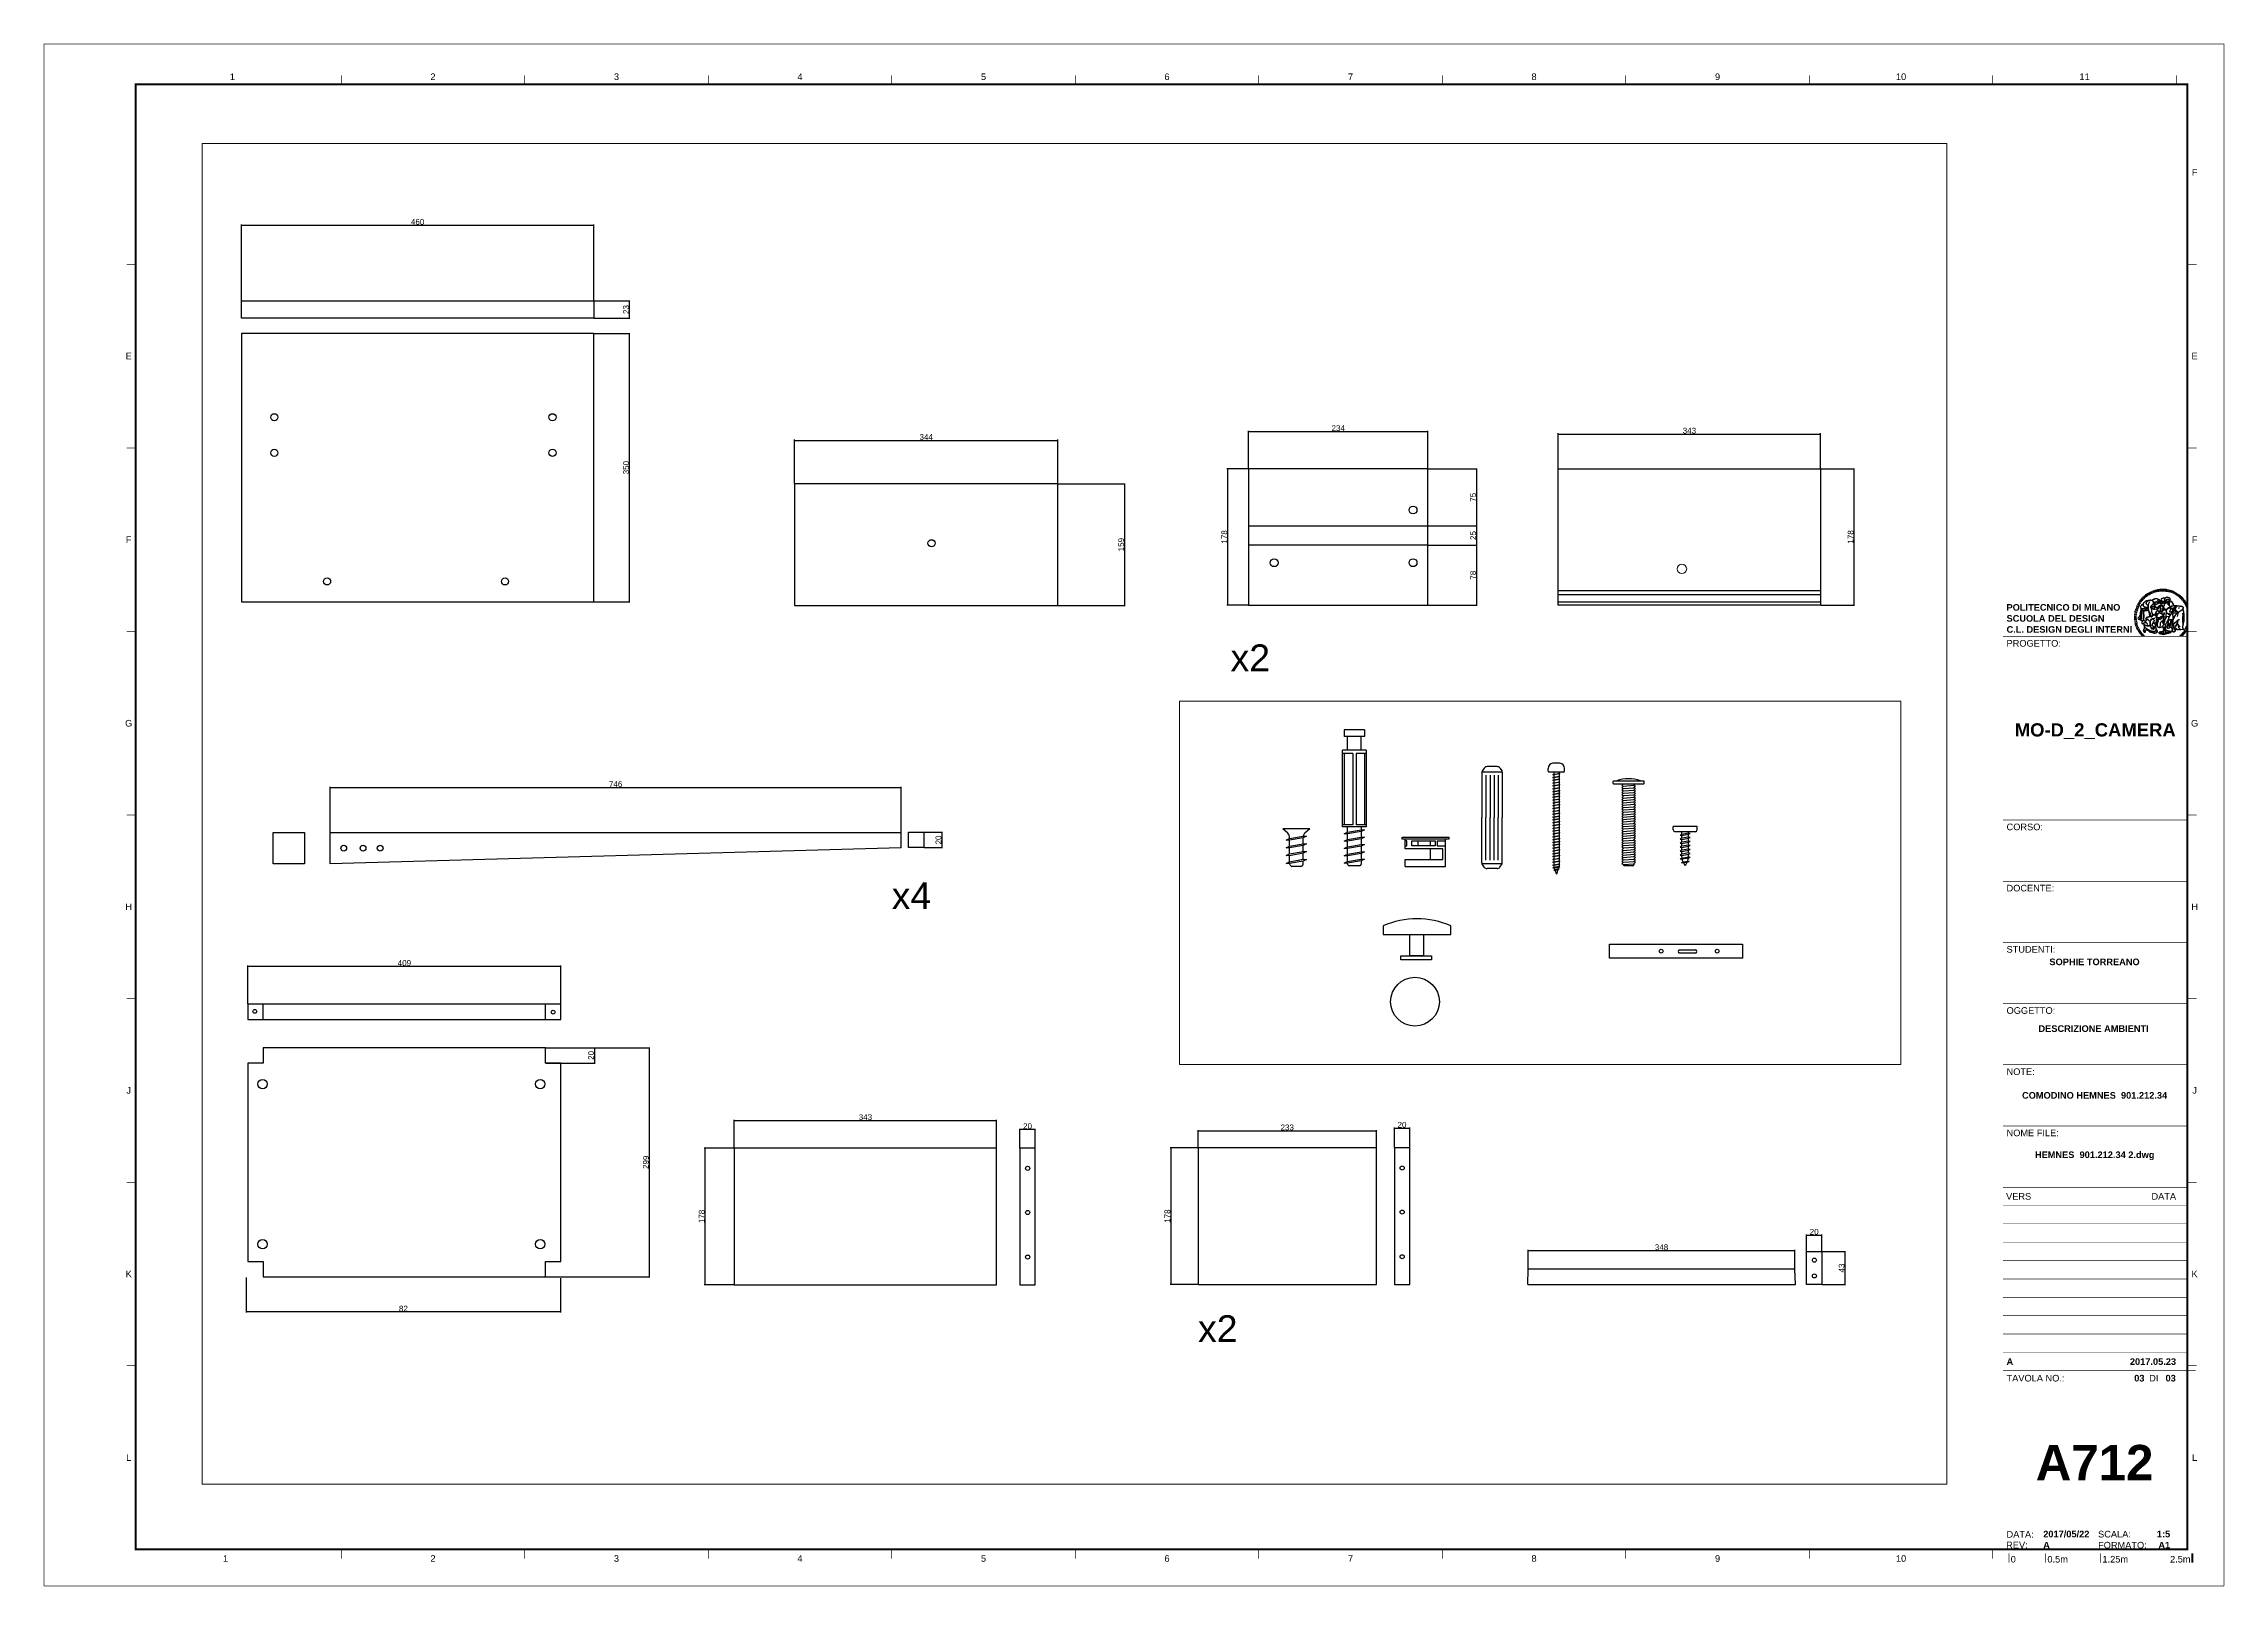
# Paper-space layout 'A712' of a CAD drawing. Header units: inches, sheet in millimetres. Extents: x 3 to 572, y 0 to 403.
# The model-space entities are those that its viewports show. They can reach past a viewport. Long polylines and large blocks are cut down to what shows.
import ezdxf
from ezdxf.enums import TextEntityAlignment as Align

# ---------------------------------------------------------------- set-up
doc = ezdxf.new("R2010")
doc.units = ezdxf.units.IN
doc.header["$MEASUREMENT"] = 0
doc.set_wipeout_variables(frame=1)
for name, color, linetype, lineweight in [('Arredi', 3, 'Continuous', 30), ('Dettagli', 210, 'Continuous', 5), ('quote', 2, 'Continuous', 9)]:
    doc.layers.add(name, color=color, linetype=linetype, lineweight=lineweight)
for name, color, linetype in [('G-ANNO-TTLB', 3, 'Continuous'), ('Testo', 1, 'Continuous'), ('Viti', 2, 'Continuous')]:
    doc.layers.add(name, color=color, linetype=linetype)
doc.layers.add('linee guida', color=210, linetype='Continuous', plot=False)
doc.styles.add('ARIAL', font='Arial.ttf')
doc.styles.add('ARIAL-BOLD', font='Arial Bold.ttf')
doc.styles.add('E-ARIAL', font='Arial.ttf')
doc.styles.get("Standard").update_dxf_attribs({"font": 'Arial.ttf'})
doc.dimstyles.get("Standard").update_dxf_attribs({"dimtxt": 1.5, "dimasz": 0.184, "dimexe": 0.18, "dimexo": 0.0625, "dimgap": 0.0935, "dimtad": 1, "dimdec": 0, "dimzin": 0, "dimdsep": 46, "dimtxsty": 'Standard', "dimblk": 'ARCHTICK', "dimblk1": 'ARCHTICK', "dimblk2": 'ARCHTICK', "dimcen": 0.09, "dimadec": 1, "dimazin": 0, "dimtfac": 1, "dimtdec": 0, "dimtofl": 0, "dimtmove": 1, "dimatfit": 3, "dimldrblk": 'ARCHTICK', "dimfxl": 1, "dimtolj": 1, "dimtzin": 0, "dimarcsym": 0})

psp = doc.layouts.new('A712')

msp = doc.modelspace()

# ---------------------------------------------------------------- texts
at = {"layer": 'Testo', "char_height": 35, "attachment_point": 1}
for s, insert in [('x2', (3259.935, 17167.566)), ('x4', (2817.374, 16856.957)), ('x2', (3217.442, 16291.781))]:
    msp.add_mtext_dynamic_manual_height_columns(s, width=211.5, gutter_width=175, heights=[0], dxfattribs=dict(at, insert=insert))

# ---------------------------------------------------------------- blocks, each defined once
blk = doc.blocks.new('logoPolimi')
for p, q in [((-1.49, 1.84), (-1.36, 1.68)), ((-1.41, 1.91), (-1.28, 1.74)), ((-1.32, 1.97), (-1.2, 1.8)), ((-1.22, 2.03), (-1.11, 1.85)), ((-1.13, 2.09), (-1.03, 1.9)), ((-1.03, 2.14), (-0.94, 1.95)), ((-0.93, 2.18), (-0.84, 1.99)), ((-0.83, 2.22), (-0.75, 2.03)), ((-0.72, 2.26), (-0.66, 2.06)), ((-0.61, 2.29), (-0.56, 2.09)), ((-0.51, 2.32), (-0.46, 2.11)), ((-0.4, 2.34), (-0.36, 2.13)), ((-0.29, 2.35), (-0.26, 2.14)), ((-0.18, 2.36), (-0.16, 2.15)), ((-0.07, 2.37), (-0.06, 2.16)), ((0.04, 2.37), (0.04, 2.16)), ((0.15, 2.36), (0.14, 2.16)), ((0.26, 2.36), (0.24, 2.15)), ((0.37, 2.34), (0.34, 2.13)), ((0.48, 2.32), (0.44, 2.12)), ((0.59, 2.3), (0.54, 2.09)), ((0.69, 2.27), (0.63, 2.07)), ((0.8, 2.23), (0.73, 2.03)), ((0.9, 2.19), (0.82, 2)), ((1, 2.15), (0.91, 1.96)), ((1.1, 2.1), (1, 1.91)), ((1.2, 2.04), (1.09, 1.86)), ((1.29, 1.99), (1.18, 1.81)), ((1.38, 1.92), (1.26, 1.75)), ((1.47, 1.86), (1.34, 1.69)), ((-2.37, 0.12), (-2.16, 0.11)), ((-2.37, 0.01), (-2.16, 0.01)), ((-2.36, 0.23), (-2.15, 0.21)), ((-2.35, 0.34), (-2.14, 0.31)), ((-2.33, 0.45), (-2.12, 0.41)), ((-2.3, 0.55), (-2.1, 0.51)), ((-2.28, 0.66), (-2.07, 0.6)), ((-2.24, 0.77), (-2.04, 0.7)), ((-2.2, 0.87), (-2.01, 0.79)), ((-2.16, 0.97), (-1.97, 0.89)), ((-2.11, 1.07), (-1.93, 0.98)), ((-2.06, 1.17), (-1.88, 1.07)), ((-2.01, 1.26), (-1.83, 1.15)), ((-1.94, 1.36), (-1.77, 1.24)), ((-1.88, 1.45), (-1.71, 1.32)), ((-1.84, 0.03), (-1.82, 0.35)), ((-1.81, 1.53), (-1.65, 1.4)), ((-1.74, 1.61), (-1.58, 1.47)), ((-1.73, 0.59), (-1.73, 0.59)), ((-1.73, 0.59), (-1.73, 0.59)), ((-1.66, 1.69), (-1.51, 1.54)), ((-1.65, 0.57), (-1.65, 0.57)), ((-1.59, 1.12), (-1.59, 1.12)), ((-1.58, 1.77), (-1.44, 1.61)), ((-1.51, 0.55), (-1.51, 0.55)), ((-1.51, 0.55), (-1.51, 0.55)), ((-1.31, 0.79), (-1.21, 0.75)), ((-1.21, 0.75), (-1.31, 0.79)), ((-1.21, 0.75), (-1.31, 0.79)), ((-1.21, 0.75), (-1.21, 0.75)), ((-1.21, 0.75), (-1.21, 0.75)), ((-1.19, 0.76), (-1.19, 0.76)), ((-1.19, 0.76), (-1.19, 0.76)), ((-1.17, 0.99), (-1.18, 0.99)), ((-1.18, 0.99), (-1.17, 0.99)), ((-1.16, 0.57), (-1.16, 0.57)), ((-1.16, 0.57), (-1.16, 0.57)), ((-1.1, 0.01), (-0.99, 0.06)), ((-0.99, 0.06), (-1.1, 0.01)), ((-0.99, 0.06), (-1.1, 0.01)), ((-0.99, 0.06), (-0.99, 0.06)), ((-0.99, 0.06), (-0.99, 0.06)), ((-0.97, 0.79), (-0.98, 0.79)), ((-0.89, 0.84), (-0.97, 0.79)), ((-0.97, 0.79), (-0.89, 0.84)), ((-0.96, 1.41), (-0.96, 1.41)), ((-0.96, 1.41), (-0.96, 1.41)), ((-0.89, 0.84), (-0.82, 0.87)), ((-0.82, 0.87), (-0.89, 0.84)), ((-0.89, 0.84), (-0.82, 0.87)), ((-0.88, 0.83), (-0.89, 0.84)), ((-0.85, 1.39), (-0.85, 1.39)), ((-0.85, 1.39), (-0.85, 1.39)), ((-0.84, 0.14), (-0.84, 0.14)), ((-0.77, 1.08), (-0.78, 1.08)), ((-0.78, 1.08), (-0.77, 1.08)), ((-0.61, 1.12), (-0.77, 1.08)), ((-0.77, 1.08), (-0.61, 1.12)), ((-0.77, 1.08), (-0.61, 1.12)), ((-0.75, 1.3), (-0.76, 1.29)), ((-0.76, 1.29), (-0.75, 1.3)), ((-0.65, 0.99), (-0.7, 0.96)), ((-0.69, 0.18), (-0.68, 0.18)), ((-0.66, 0.93), (-0.66, 0.93)), ((-0.66, 0.93), (-0.64, 0.93)), ((-0.66, 0.93), (-0.66, 0.93)), ((-0.66, 0.93), (-0.66, 0.93)), ((-0.63, 1.01), (-0.63, 1.01)), ((-0.63, 1.01), (-0.62, 1.01)), ((-0.63, 0.66), (-0.63, 0.66)), ((-0.6, 1.12), (-0.61, 1.12)), ((-0.61, 1.12), (-0.6, 1.12)), ((-0.61, 1.12), (-0.6, 1.12)), ((-0.61, 0.86), (-0.57, 0.85)), ((-0.57, 0.85), (-0.61, 0.86)), ((-0.61, 0.86), (-0.57, 0.85)), ((-0.53, 1.08), (-0.6, 1.12)), ((-0.6, 1.12), (-0.6, 1.11)), ((-0.6, 1.12), (-0.53, 1.08)), ((-0.57, 0.8), (-0.59, 0.8)), ((-0.57, 0.85), (-0.53, 0.84)), ((-0.57, 0.85), (-0.57, 0.85)), ((-0.57, 0.85), (-0.57, 0.85)), ((-0.57, 0.85), (-0.53, 0.84)), ((-0.56, 0.29), (-0.49, 0.48)), ((-0.56, 0.14), (-0.56, 0.29)), ((-0.5, 0.11), (-0.56, 0.14)), ((-0.53, 0.84), (-0.51, 0.84)), ((-0.53, 0.84), (-0.51, 0.84)), ((-0.53, 0.84), (-0.53, 0.84)), ((-0.51, 0.11), (-0.51, 0.11)), ((-0.51, 0.11), (-0.51, 0.11)), ((-0.34, 0.33), (-0.5, 0.11)), ((-0.49, 0.48), (-0.41, 0.55)), ((-0.42, 0.8), (-0.47, 0.79)), ((-0.42, 0.8), (-0.47, 0.79)), ((-0.47, 0.79), (-0.45, 0.76)), ((-0.47, 0.79), (-0.45, 0.76)), ((-0.45, 1.14), (-0.42, 1.11)), ((-0.42, 1.26), (-0.36, 1.22)), ((-0.41, 0.55), (-0.34, 0.49)), ((-0.4, 1.37), (-0.38, 1.38)), ((-0.39, 1.37), (-0.4, 1.37)), ((-0.35, 1.33), (-0.4, 1.37)), ((-0.39, 1.24), (-0.4, 1.23)), ((-0.38, 1.14), (-0.38, 1.14)), ((-0.34, 0.49), (-0.09, 0.48)), ((-0.16, 0.32), (-0.34, 0.33)), ((-0.14, 0.32), (-0.31, 0.34)), ((-0.28, 1.3), (-0.29, 1.3)), ((-0.28, 1.3), (-0.28, 1.3)), ((-0.16, 1.24), (-0.16, 1.25)), ((-0.16, 1.25), (-0.16, 1.25)), ((-0.16, 0.49), (-0.14, 0.64)), ((-0.06, 0.27), (-0.16, 0.32)), ((-0.1, 0.88), (-0.09, 0.87)), ((-0.08, 1.37), (-0.08, 1.38)), ((-0.08, 1.23), (-0.05, 1.21)), ((-0.05, 1.21), (-0.08, 1.23)), ((-0.08, 1.23), (-0.05, 1.21)), ((-0.03, 0.26), (-0.06, 0.27)), ((-0.05, 1.21), (-0.04, 1.21)), ((-0.04, 1.21), (-0.05, 1.21)), ((-0.04, 1.21), (-0.04, 1.21)), ((-0.04, 1.21), (-0.04, 1.21)), ((-0.04, 0.48), (-0.03, 0.26)), ((0.03, 1.15), (0.03, 1.15)), ((0.03, 0.66), (0.03, 0.67)), ((0.07, 0.58), (0.07, 0.57)), ((0.1, 1.18), (0.1, 1.18)), ((0.1, 0.84), (0.1, 0.84)), ((0.13, 1.32), (0.17, 1.19)), ((0.14, 0.71), (0.34, 0.65)), ((0.31, 0.56), (0.17, 0.63)), ((0.27, 1.61), (0.27, 1.61)), ((0.27, 1.61), (0.27, 1.61)), ((0.27, 1.61), (0.27, 1.61)), ((0.29, 1.29), (0.29, 1.29)), ((0.29, 1.29), (0.29, 1.29)), ((0.29, 1.29), (0.29, 1.29)), ((0.29, 1.29), (0.29, 1.29)), ((0.33, 0.49), (0.34, 0.49)), ((0.33, 0.03), (0.35, 0.03)), ((0.33, 0.03), (0.35, 0.03)), ((0.34, 0.65), (0.34, 0.64)), ((0.35, 0.03), (0.57, 0.06)), ((0.35, 0.03), (0.57, 0.06)), ((0.35, 0.03), (0.35, 0.03)), ((0.35, 0.03), (0.35, 0.03)), ((0.38, 1.36), (0.37, 1.35)), ((0.38, 0.34), (0.37, 0.34)), ((0.38, 0.34), (0.38, 0.34)), ((0.43, 0.67), (0.39, 0.64)), ((0.49, 1.05), (0.51, 1.13)), ((0.51, 1.13), (0.49, 1.05)), ((0.49, 1.05), (0.51, 1.13)), ((0.51, 1.31), (0.5, 1.29)), ((0.51, 1.13), (0.52, 1.23)), ((0.52, 1.23), (0.51, 1.23)), ((0.51, 1.23), (0.52, 1.23)), ((0.52, 1.23), (0.51, 1.13)), ((0.51, 1.13), (0.52, 1.23)), ((0.52, 1.24), (0.6, 1.37)), ((0.52, 1.23), (0.6, 1.36)), ((0.6, 1.36), (0.52, 1.23)), ((0.52, 1.23), (0.52, 1.23)), ((0.52, 1.23), (0.52, 1.24)), ((0.52, 1.23), (0.52, 1.23)), ((0.55, 1.07), (0.53, 1.06)), ((0.53, 1.04), (0.53, 1.06)), ((0.53, 1.05), (0.53, 1.04)), ((0.54, 0.3), (0.63, 0.32)), ((0.54, -0.08), (0.61, 0.06)), ((0.61, 0.06), (0.54, -0.08)), ((0.54, -0.08), (0.61, 0.06)), ((0.56, 0.19), (0.59, 0.21)), ((0.57, 1.07), (0.57, 1.07)), ((0.57, 1.07), (0.57, 1.07)), ((0.57, 1.07), (0.57, 1.07)), ((0.57, 1.07), (0.57, 1.07)), ((0.57, 1.07), (0.57, 1.07)), ((0.57, 1.07), (0.57, 1.07)), ((0.57, 1.07), (0.57, 1.07)), ((0.58, 0.3), (0.59, 0.29)), ((0.59, 0.78), (0.59, 0.79)), ((0.59, 0.79), (0.59, 0.79)), ((0.59, 0.79), (0.59, 0.79)), ((0.59, 0.79), (0.59, 0.78)), ((0.61, 0.06), (0.6, 0.07)), ((0.6, 0.07), (0.61, 0.06)), ((0.61, 0.06), (0.61, 0.07)), ((0.62, 0.21), (0.65, 0.22)), ((0.64, 1.37), (0.65, 1.37)), ((0.69, 0.86), (0.68, 0.86)), ((0.68, 0.86), (0.69, 0.86)), ((0.68, 0.76), (0.68, 0.76)), ((0.76, 0.26), (0.76, 0.26)), ((0.82, 0.35), (0.84, 0.36)), ((0.82, 0.35), (0.82, 0.35)), ((0.84, 0.36), (0.84, 0.37)), ((0.85, 0.34), (1.05, 0.35)), ((0.93, 1.05), (0.93, 1.05)), ((0.93, 1.05), (0.93, 1.05)), ((0.93, 1.05), (0.93, 1.04)), ((0.93, 1.05), (0.93, 1.05)), ((0.97, 0.66), (0.96, 0.66)), ((1.01, 0.97), (0.98, 0.96)), ((1.17, 0.96), (1.17, 0.95)), ((1.17, 0.95), (1.17, 0.95)), ((1.34, 0.37), (1.26, 0.04)), ((1.27, 0.37), (1.27, 0.38)), ((1.28, 0.95), (1.28, 0.95)), ((1.37, 0.73), (1.46, 0.81)), ((1.41, 0.4), (1.41, 0.41)), ((1.56, 1.79), (1.42, 1.63)), ((1.64, 1.71), (1.49, 1.56)), ((1.49, 0.9), (1.57, 0.92)), ((1.72, 1.63), (1.56, 1.49)), ((1.67, 0.6), (1.57, 0.53)), ((1.79, 1.55), (1.63, 1.41)), ((1.86, 1.47), (1.7, 1.34)), ((1.93, 1.38), (1.76, 1.26)), ((1.99, 1.29), (1.81, 1.17)), ((2.05, 1.19), (1.87, 1.09)), ((2.1, 1.1), (1.92, 1)), ((2.15, 1), (1.96, 0.91)), ((2.19, 0.9), (2, 0.82)), ((2.23, 0.79), (2.04, 0.72)), ((2.27, 0.69), (2.07, 0.63)), ((2.3, 0.58), (2.09, 0.53)), ((2.32, 0.47), (2.12, 0.43)), ((2.34, 0.37), (2.13, 0.33)), ((2.36, 0.26), (2.15, 0.23)), ((2.37, 0.15), (2.16, 0.13)), ((2.37, 0.04), (2.16, 0.03)), ((-2.37, -0.1), (-2.16, -0.09)), ((-2.36, -0.21), (-2.15, -0.19)), ((-2.35, -0.32), (-2.14, -0.29)), ((-2.33, -0.43), (-2.12, -0.39)), ((-2.31, -0.54), (-2.1, -0.49)), ((-2.28, -0.65), (-2.08, -0.59)), ((-2.25, -0.75), (-2.05, -0.69)), ((-2.21, -0.86), (-2.02, -0.78)), ((-2.17, -0.96), (-1.98, -0.87)), ((-2.12, -1.06), (-1.93, -0.96)), ((-2.07, -1.16), (-1.89, -1.05)), ((-2.04, -0.15), (-1.97, -0.2)), ((-2.01, -1.25), (-1.84, -1.14)), ((-1.95, -1.34), (-1.78, -1.22)), ((-1.89, -1.43), (-1.72, -1.31)), ((-1.82, -1.52), (-1.66, -1.38)), ((-1.75, -1.6), (-1.59, -1.46)), ((-1.67, -1.68), (-1.52, -1.53)), ((-1.58, -0.12), (-1.6, -0.18)), ((-1.6, -0.18), (-1.58, -0.28)), ((-1.57, -0.54), (-1.59, -0.54)), ((-1.59, -0.54), (-1.59, -0.54)), ((-1.59, -1.76), (-1.45, -1.6)), ((-1.56, -0.32), (-1.56, -0.31)), ((-1.56, -0.31), (-1.56, -0.31)), ((-1.53, -0.65), (-1.53, -0.65)), ((-1.53, -0.65), (-1.53, -0.65)), ((-1.51, -1.83), (-1.37, -1.67)), ((-1.48, -0.86), (-1.48, -0.85)), ((-1.42, -0.37), (-1.42, -0.37)), ((-1.42, -1.9), (-1.29, -1.73)), ((-1.38, -0.46), (-1.38, -0.46)), ((-1.33, -1.96), (-1.21, -1.79)), ((-1.31, -0.24), (-1.31, -0.23)), ((-1.31, -0.23), (-1.31, -0.24)), ((-1.23, -0.19), (-1.23, -0.19)), ((-1.23, -0.19), (-1.23, -0.19)), ((-1.23, -0.19), (-1.23, -0.19)), ((-1.23, -0.19), (-1.23, -0.19)), ((-1.01, -0.39), (-1.02, -0.39)), ((-1.02, -0.39), (-1.01, -0.39)), ((-1.02, -0.7), (-1.02, -0.7)), ((-1.02, -0.7), (-1.02, -0.7)), ((-1.02, -0.7), (-1.02, -0.7)), ((-0.79, -0.51), (-0.83, -0.58)), ((-0.83, -0.58), (-0.79, -0.51)), ((-0.83, -0.58), (-0.79, -0.51)), ((-0.78, -1.05), (-0.83, -0.94)), ((-0.83, -0.94), (-0.78, -1.05)), ((-0.83, -0.94), (-0.83, -0.94)), ((-0.83, -0.94), (-0.78, -1.05)), ((-0.82, -1.23), (-0.82, -1.23)), ((-0.82, -1.23), (-0.77, -1.23)), ((-0.77, -1.23), (-0.82, -1.23)), ((-0.82, -1.23), (-0.82, -1.23)), ((-0.77, -1.23), (-0.82, -1.23)), ((-0.75, -0.96), (-0.8, -0.89)), ((-0.8, -0.89), (-0.79, -0.92)), ((-0.79, -0.92), (-0.8, -0.89)), ((-0.8, -0.89), (-0.75, -0.96)), ((-0.79, -0.92), (-0.8, -0.89)), ((-0.8, -0.89), (-0.8, -0.89)), ((-0.8, -0.89), (-0.75, -0.96)), ((-0.79, -0.92), (-0.78, -0.95)), ((-0.78, -0.95), (-0.79, -0.92)), ((-0.78, -0.95), (-0.79, -0.92)), ((-0.77, -0.49), (-0.78, -0.48)), ((-0.78, -0.48), (-0.77, -0.49)), ((-0.78, -0.95), (-0.76, -1)), ((-0.76, -1), (-0.78, -0.95)), ((-0.76, -1), (-0.78, -0.95)), ((-0.71, -0.89), (-0.75, -0.87)), ((-0.75, -0.87), (-0.71, -0.89)), ((-0.75, -0.87), (-0.71, -0.89)), ((-0.72, -1.01), (-0.75, -0.96)), ((-0.75, -0.96), (-0.72, -1.01)), ((-0.75, -0.96), (-0.72, -1.01)), ((-0.64, -0.93), (-0.71, -0.89)), ((-0.71, -0.89), (-0.64, -0.93)), ((-0.71, -0.89), (-0.64, -0.93)), ((-0.66, -0.53), (-0.66, -0.53)), ((-0.66, -0.53), (-0.66, -0.53)), ((-0.66, -0.53), (-0.66, -0.53)), ((-0.39, -0.81), (-0.51, -0.69)), ((-0.51, -1.04), (-0.5, -1.04)), ((-0.48, -0.42), (-0.48, -0.42)), ((-0.48, -0.42), (-0.48, -0.42)), ((-0.48, -0.42), (-0.48, -0.42)), ((-0.41, -0.51), (-0.41, -0.51)), ((-0.38, -0.05), (-0.39, -0.12)), ((-0.39, -0.12), (-0.37, -0.1)), ((-0.35, -0.14), (-0.37, -0.08)), ((-0.37, -0.09), (-0.37, -0.09)), ((-0.33, -0.12), (-0.35, -0.14)), ((-0.32, -0.14), (-0.35, -0.14)), ((-0.35, -0.18), (-0.34, -0.22)), ((-0.34, -0.08), (-0.29, -0.16)), ((-0.34, -0.22), (-0.34, -0.22)), ((-0.27, -0.17), (-0.32, -0.14)), ((-0.25, -0.91), (-0.26, -0.9)), ((-0.26, -1.29), (0.1, -1.2)), ((0.1, -1.2), (-0.26, -1.29)), ((0.08, -1.4), (-0.26, -1.29)), ((-0.26, -1.29), (0.08, -1.4)), ((-0.26, -1.38), (-0.26, -1.29)), ((-0.26, -1.29), (-0.26, -1.29)), ((-0.26, -1.29), (-0.26, -1.38)), ((-0.26, -1.29), (0.08, -1.4)), ((-0.26, -1.29), (-0.26, -1.29)), ((0.08, -1.49), (-0.26, -1.38)), ((-0.26, -1.38), (0.09, -1.49)), ((-0.14, -0.15), (-0.16, -0.13)), ((-0.11, -0.04), (-0.12, -0.05)), ((-0.04, -0.41), (-0.01, -0.44)), ((-0.01, -0.44), (-0.04, -0.41)), ((-0.04, -0.41), (-0.01, -0.44)), ((0.07, -0.84), (0.07, -0.84)), ((0.07, -0.84), (0.07, -0.84)), ((0.1, -1.2), (0.08, -1.32)), ((0.08, -1.32), (0.13, -1.2)), ((0.08, -1.4), (0.72, -1.22)), ((0.72, -1.22), (0.08, -1.4)), ((0.08, -1.4), (0.72, -1.22)), ((0.72, -1.31), (0.08, -1.49)), ((0.08, -1.44), (0.08, -1.4)), ((0.08, -1.4), (0.08, -1.44)), ((0.08, -1.4), (0.08, -1.49)), ((0.08, -1.49), (0.08, -1.44)), ((0.08, -1.44), (0.08, -1.44)), ((0.08, -1.44), (0.08, -1.45)), ((0.08, -1.45), (0.08, -1.46)), ((0.08, -1.46), (0.08, -1.49)), ((0.1, -1.01), (0.09, -0.86)), ((0.1, -1.01), (0.09, -0.86)), ((0.09, -1.49), (0.72, -1.31)), ((0.1, -1.2), (0.12, -1.04)), ((0.12, -1.04), (0.1, -1.2)), ((0.13, -1.2), (0.1, -1.2)), ((0.1, -1.2), (0.13, -1.2)), ((0.13, -1.2), (0.1, -1.2)), ((0.1, -1.2), (0.1, -1.2)), ((0.11, -0.44), (0.11, -0.44)), ((0.11, -0.44), (0.11, -0.44)), ((0.12, -0.21), (0.12, -0.21)), ((0.12, -0.21), (0.12, -0.21)), ((0.12, -0.21), (0.12, -0.21)), ((0.12, -0.21), (0.12, -0.21)), ((0.12, -0.21), (0.12, -0.21)), ((0.12, -0.21), (0.12, -0.21)), ((0.12, -0.21), (0.12, -0.21)), ((0.12, -0.21), (0.12, -0.21)), ((0.12, -0.21), (0.12, -0.21)), ((0.12, -0.21), (0.12, -0.21)), ((0.12, -0.21), (0.12, -0.21)), ((0.12, -0.21), (0.12, -0.21)), ((0.12, -0.21), (0.12, -0.21)), ((0.12, -0.56), (0.14, -0.53)), ((0.14, -0.53), (0.12, -0.56)), ((0.12, -0.56), (0.14, -0.53)), ((0.12, -1.04), (0.12, -1.04)), ((0.12, -1.04), (0.12, -1.04)), ((0.12, -1.04), (0.12, -1.04)), ((0.21, -0.99), (0.13, -1.2)), ((0.13, -1.2), (0.21, -0.99)), ((0.36, -1.14), (0.13, -1.2)), ((0.13, -1.2), (0.26, -1.17)), ((0.14, -0.53), (0.16, -0.49)), ((0.16, -0.49), (0.14, -0.53)), ((0.14, -0.53), (0.16, -0.49)), ((0.16, -0.49), (0.16, -0.49)), ((0.16, -0.49), (0.16, -0.49)), ((0.28, -1.19), (0.21, -0.99)), ((0.21, -0.99), (0.31, -1.27)), ((0.24, -0.17), (0.24, -0.16)), ((0.24, -0.16), (0.24, -0.17)), ((0.25, -0.84), (0.25, -0.88)), ((0.25, -0.88), (0.25, -0.84)), ((0.25, -0.88), (0.25, -0.84)), ((0.25, -0.88), (0.29, -1.17)), ((0.26, -0.88), (0.25, -0.88)), ((0.31, -1.27), (0.25, -0.88)), ((0.26, -1.17), (0.28, -1.16)), ((0.28, -1.16), (0.36, -1.14)), ((0.29, -1.17), (0.28, -1.19)), ((0.36, -1.14), (0.72, -1.22)), ((0.72, -1.22), (0.36, -1.14)), ((0.49, -0.31), (0.49, -0.31)), ((0.49, -0.31), (0.49, -0.31)), ((0.5, -0.27), (0.5, -0.27)), ((0.51, -0.27), (0.51, -0.27)), ((0.72, -0.81), (0.75, -0.89)), ((0.72, -1.22), (0.72, -1.31)), ((0.72, -1.31), (0.72, -1.22)), ((0.74, -0.23), (0.74, -0.23)), ((0.74, -0.23), (0.75, -0.24)), ((0.75, -0.23), (0.75, -0.23)), ((0.86, -0.25), (0.82, -0.34)), ((0.87, -0.22), (0.86, -0.23)), ((0.87, -0.22), (0.86, -0.25)), ((0.96, -0.58), (0.96, -0.57)), ((1.05, -1.05), (1.04, -1.05)), ((1.28, -2), (1.17, -1.82)), ((1.37, -1.93), (1.25, -1.76)), ((1.31, -0.27), (1.3, -0.26)), ((1.3, -0.26), (1.3, -0.26)), ((1.3, -0.26), (1.3, -0.26)), ((1.3, -0.26), (1.31, -0.27)), ((1.3, -0.26), (1.3, -0.26)), ((1.46, -1.87), (1.33, -1.7)), ((1.54, -1.8), (1.41, -1.64)), ((1.63, -1.72), (1.48, -1.57)), ((1.71, -1.65), (1.55, -1.5)), ((1.78, -1.57), (1.62, -1.43)), ((1.85, -1.48), (1.69, -1.35)), ((1.92, -1.39), (1.75, -1.27)), ((1.98, -1.3), (1.81, -1.19)), ((2.04, -1.21), (1.86, -1.1)), ((2.09, -1.11), (1.91, -1.01)), ((2.14, -1.01), (1.95, -0.92)), ((2.19, -0.91), (1.99, -0.83)), ((2.23, -0.81), (2.03, -0.74)), ((2.26, -0.7), (2.06, -0.64)), ((2.29, -0.6), (2.09, -0.55)), ((2.32, -0.49), (2.11, -0.45)), ((2.34, -0.38), (2.13, -0.35)), ((2.35, -0.27), (2.15, -0.25)), ((2.37, -0.08), (2.16, -0.07)), ((2.36, -0.16), (2.16, -0.15)), ((-1.24, -2.02), (-1.13, -1.84)), ((-1.14, -2.08), (-1.04, -1.89)), ((-1.04, -2.13), (-0.95, -1.94)), ((-0.94, -2.18), (-0.86, -1.98)), ((-0.84, -2.22), (-0.77, -2.02)), ((-0.74, -2.25), (-0.67, -2.05)), ((-0.63, -2.29), (-0.57, -2.08)), ((-0.52, -2.31), (-0.48, -2.11)), ((-0.42, -2.33), (-0.38, -2.13)), ((-0.31, -2.35), (-0.28, -2.14)), ((-0.2, -2.36), (-0.18, -2.15)), ((-0.09, -2.37), (-0.08, -2.16)), ((0.03, -2.37), (0.02, -2.16)), ((0.14, -2.37), (0.12, -2.16)), ((0.25, -2.36), (0.22, -2.15)), ((0.35, -2.34), (0.32, -2.14)), ((0.46, -2.32), (0.42, -2.12)), ((0.57, -2.3), (0.52, -2.1)), ((0.68, -2.27), (0.62, -2.07)), ((0.78, -2.24), (0.71, -2.04)), ((0.89, -2.2), (0.81, -2)), ((0.99, -2.15), (0.9, -1.96)), ((1.09, -2.11), (0.99, -1.92)), ((1.19, -2.05), (1.08, -1.87))]:
    blk.add_line(p, q)
for points in [[(-1.9, 0.12), (-1.94, 0.02), (-2.05, -0.09), (-2.05, -0.09)], [(-1.86, 0.38), (-1.86, 0.38), (-1.87, 0.19), (-1.9, 0.12)], [(-1.76, 0.6), (-1.76, 0.6), (-1.84, 0.57), (-1.86, 0.38)], [(-1.86, -0.04), (-1.84, 0.02), (-1.84, 0.03), (-1.84, 0.03)], [(-1.82, 0.78), (-1.83, 0.8), (-1.85, 0.86), (-1.83, 0.88)], [(-1.82, 0.78), (-1.83, 0.8), (-1.85, 0.86), (-1.83, 0.88)], [(-1.83, 0.88), (-1.81, 0.9), (-1.76, 0.96), (-1.76, 0.96)], [(-1.83, 0.88), (-1.81, 0.9), (-1.76, 0.96), (-1.76, 0.96)], [(-1.76, 0.6), (-1.83, 0.7), (-1.78, 0.74), (-1.78, 0.74)], [(-1.78, 0.74), (-1.79, 0.74), (-1.83, 0.7), (-1.76, 0.6)], [(-1.78, 0.74), (-1.8, 0.76), (-1.81, 0.78), (-1.82, 0.78)], [(-1.78, 0.74), (-1.8, 0.76), (-1.81, 0.78), (-1.82, 0.78)], [(-1.82, 0.35), (-1.81, 0.5), (-1.73, 0.59), (-1.73, 0.59)], [(-1.82, -0.19), (-1.73, -0.07), (-1.75, 0.14), (-1.75, 0.3)], [(-1.75, 0.33), (-1.75, 0.17), (-1.73, -0.05), (-1.8, -0.17)], [(-1.78, 0.74), (-1.75, 0.72), (-1.72, 0.69), (-1.68, 0.7)], [(-1.68, 0.7), (-1.72, 0.69), (-1.75, 0.72), (-1.78, 0.74)], [(-1.68, 0.7), (-1.72, 0.69), (-1.75, 0.72), (-1.78, 0.74)], [(-1.78, 0.74), (-1.78, 0.74), (-1.78, 0.74), (-1.78, 0.74)], [(-1.76, 0.96), (-1.68, 1.1), (-1.59, 1.12), (-1.59, 1.12)], [(-1.76, 0.96), (-1.68, 1.1), (-1.6, 1.12), (-1.6, 1.12)], [(-1.73, 0.59), (-1.74, 0.59), (-1.75, 0.6), (-1.76, 0.6)], [(-1.73, 0.59), (-1.74, 0.59), (-1.75, 0.6), (-1.76, 0.6)], [(-1.75, 0.3), (-1.76, 0.47), (-1.65, 0.57), (-1.65, 0.57)], [(-1.65, 0.57), (-1.65, 0.57), (-1.76, 0.5), (-1.75, 0.33)], [(-1.65, 0.57), (-1.68, 0.58), (-1.7, 0.58), (-1.73, 0.59)], [(-1.65, 0.57), (-1.68, 0.58), (-1.7, 0.58), (-1.73, 0.59)], [(-1.5, 0.71), (-1.53, 0.74), (-1.61, 0.71), (-1.68, 0.7)], [(-1.68, 0.7), (-1.61, 0.71), (-1.53, 0.73), (-1.5, 0.71)], [(-1.5, 0.71), (-1.53, 0.73), (-1.61, 0.71), (-1.68, 0.7)], [(-1.51, 0.55), (-1.56, 0.56), (-1.61, 0.56), (-1.65, 0.57)], [(-1.65, 0.57), (-1.61, 0.56), (-1.56, 0.56), (-1.51, 0.55)], [(-1.51, 0.55), (-1.56, 0.56), (-1.61, 0.56), (-1.65, 0.57)], [(-1.59, 1.12), (-1.6, 1.06), (-1.61, 0.99), (-1.61, 0.97)], [(-1.61, 0.97), (-1.61, 0.99), (-1.6, 1.06), (-1.59, 1.12)], [(-1.61, 0.97), (-1.61, 0.99), (-1.6, 1.06), (-1.59, 1.12)], [(-1.61, 0.97), (-1.61, 0.95), (-1.56, 0.88), (-1.54, 0.87)], [(-1.54, 0.87), (-1.56, 0.88), (-1.61, 0.95), (-1.61, 0.97)], [(-1.54, 0.87), (-1.56, 0.88), (-1.61, 0.96), (-1.61, 0.97)], [(-1.59, 1.12), (-1.59, 1.13), (-1.59, 1.15), (-1.58, 1.16)], [(-1.59, 1.12), (-1.59, 1.13), (-1.59, 1.15), (-1.58, 1.16)], [(-1.58, 1.16), (-1.57, 1.21), (-1.52, 1.23), (-1.49, 1.25)], [(-1.58, 1.16), (-1.57, 1.21), (-1.52, 1.23), (-1.49, 1.25)], [(-1.58, 0.36), (-1.58, 0.48), (-1.51, 0.55), (-1.51, 0.55)], [(-1.51, 0.55), (-1.51, 0.55), (-1.58, 0.48), (-1.58, 0.36)], [(-1.51, 0.55), (-1.51, 0.55), (-1.58, 0.48), (-1.58, 0.36)], [(-1.55, 0.04), (-1.55, 0.08), (-1.58, 0.25), (-1.58, 0.36)], [(-1.58, 0.36), (-1.58, 0.25), (-1.55, 0.08), (-1.55, 0.04)], [(-1.58, 0.36), (-1.58, 0.25), (-1.55, 0.08), (-1.55, 0.04)], [(-1.58, -0.12), (-1.57, -0.06), (-1.55, 0.02), (-1.55, 0.04)], [(-1.55, 0.04), (-1.55, 0.02), (-1.57, -0.06), (-1.58, -0.12)], [(-1.55, 0.04), (-1.55, 0.02), (-1.56, -0.04), (-1.57, -0.1)], [(-1.54, 0.87), (-1.52, 0.85), (-1.47, 0.83), (-1.44, 0.83)], [(-1.44, 0.83), (-1.47, 0.83), (-1.52, 0.85), (-1.54, 0.87)], [(-1.45, 0.83), (-1.47, 0.83), (-1.52, 0.85), (-1.54, 0.87)], [(-1.51, 0.55), (-1.33, 0.54), (-1.16, 0.57), (-1.16, 0.57)], [(-1.16, 0.57), (-1.16, 0.57), (-1.33, 0.54), (-1.51, 0.55)], [(-1.16, 0.57), (-1.16, 0.57), (-1.33, 0.54), (-1.51, 0.55)], [(-1.5, 0.71), (-1.46, 0.68), (-1.4, 0.62), (-1.33, 0.66)], [(-1.33, 0.66), (-1.4, 0.62), (-1.46, 0.68), (-1.5, 0.71)], [(-1.33, 0.66), (-1.4, 0.62), (-1.46, 0.68), (-1.5, 0.71)], [(-1.49, 1.25), (-1.46, 1.26), (-1.42, 1.33), (-1.39, 1.36)], [(-1.49, 1.25), (-1.46, 1.27), (-1.43, 1.34), (-1.39, 1.36)], [(-1.31, 0.79), (-1.33, 0.79), (-1.42, 0.83), (-1.45, 0.83)], [(-1.44, 0.83), (-1.42, 0.83), (-1.33, 0.79), (-1.31, 0.79)], [(-1.31, 0.79), (-1.33, 0.79), (-1.42, 0.83), (-1.44, 0.83)], [(-1.35, 1.1), (-1.4, 1.17), (-1.36, 1.23), (-1.29, 1.31)], [(-1.29, 1.31), (-1.36, 1.23), (-1.4, 1.17), (-1.35, 1.1)], [(-1.35, 1.1), (-1.4, 1.17), (-1.36, 1.23), (-1.29, 1.31)], [(-1.39, 1.36), (-1.35, 1.38), (-1.26, 1.4), (-1.19, 1.41)], [(-1.39, 1.36), (-1.35, 1.38), (-1.26, 1.4), (-1.19, 1.41)], [(-1.18, 0.99), (-1.24, 0.97), (-1.3, 1.03), (-1.35, 1.1)], [(-1.35, 1.1), (-1.3, 1.03), (-1.24, 0.97), (-1.18, 0.99)], [(-1.18, 1), (-1.24, 0.97), (-1.3, 1.03), (-1.35, 1.1)], [(-1.33, 0.66), (-1.28, 0.7), (-1.23, 0.73), (-1.21, 0.75)], [(-1.21, 0.75), (-1.23, 0.73), (-1.28, 0.7), (-1.33, 0.66)], [(-1.21, 0.75), (-1.23, 0.73), (-1.28, 0.7), (-1.33, 0.66)], [(-1.29, 1.31), (-1.22, 1.39), (-1.01, 1.41), (-0.96, 1.41)], [(-0.96, 1.41), (-1.01, 1.41), (-1.22, 1.39), (-1.29, 1.31)], [(-1.29, 1.31), (-1.22, 1.39), (-1.01, 1.41), (-0.96, 1.41)], [(-1.24, -0.02), (-1.21, -0.01), (-1.1, 0.01), (-1.1, 0.01)], [(-1.1, 0.01), (-1.1, 0.01), (-1.21, -0.01), (-1.24, -0.02)], [(-1.1, 0.01), (-1.1, 0.01), (-1.21, -0.01), (-1.24, -0.02)], [(-1.21, 0.75), (-1.2, 0.75), (-1.19, 0.76), (-1.19, 0.76)], [(-1.19, 0.76), (-1.19, 0.76), (-1.2, 0.75), (-1.21, 0.75)], [(-1.19, 0.76), (-1.19, 0.76), (-1.2, 0.76), (-1.21, 0.75)], [(-1.19, 1.41), (-1.11, 1.43), (-0.97, 1.41), (-0.97, 1.41)], [(-1.19, 1.41), (-1.12, 1.43), (-0.98, 1.41), (-0.98, 1.41)], [(-1.19, 0.76), (-1.19, 0.77), (-1.18, 0.78), (-1.18, 0.79)], [(-1.18, 0.79), (-1.18, 0.78), (-1.19, 0.77), (-1.19, 0.76)], [(-1.19, 0.76), (-1.19, 0.77), (-1.19, 0.78), (-1.18, 0.79)], [(-1.18, 0.68), (-1.18, 0.68), (-1.19, 0.71), (-1.19, 0.76)], [(-1.19, 0.76), (-1.19, 0.71), (-1.18, 0.68), (-1.18, 0.68)], [(-1.18, 0.68), (-1.18, 0.68), (-1.19, 0.71), (-1.19, 0.76)], [(-1.18, 0.97), (-1.18, 0.97), (-1.18, 0.98), (-1.17, 0.99)], [(-1.17, 0.99), (-1.18, 0.98), (-1.18, 0.97), (-1.18, 0.97)], [(-1.18, 0.97), (-1.18, 0.97), (-1.18, 0.98), (-1.17, 0.99)], [(-1.18, 0.79), (-1.17, 0.86), (-1.18, 0.95), (-1.18, 0.97)], [(-1.18, 0.97), (-1.18, 0.95), (-1.17, 0.86), (-1.18, 0.79)], [(-1.18, 0.79), (-1.17, 0.86), (-1.18, 0.95), (-1.18, 0.97)], [(-1.16, 0.57), (-1.17, 0.6), (-1.18, 0.64), (-1.18, 0.68)], [(-1.18, 0.68), (-1.18, 0.64), (-1.17, 0.6), (-1.16, 0.57)], [(-1.16, 0.57), (-1.17, 0.6), (-1.18, 0.64), (-1.18, 0.68)], [(-1.17, 0.99), (-1.17, 1.03), (-1.16, 1.09), (-1.14, 1.13)], [(-1.09, 0.42), (-1.1, 0.44), (-1.14, 0.48), (-1.16, 0.57)], [(-1.16, 0.57), (-1.14, 0.48), (-1.1, 0.44), (-1.09, 0.42)], [(-1.09, 0.42), (-1.1, 0.44), (-1.14, 0.48), (-1.16, 0.57)], [(-1.14, 1.13), (-1.12, 1.18), (-1.05, 1.31), (-1.05, 1.31)], [(-1.12, 0.46), (-1.12, 0.46), (-1.13, 0.38), (-1.11, 0.26)], [(-1.11, 0.26), (-1.08, 0.14), (-1.05, 0.03), (-1.05, 0.03)], [(-1.02, 0.32), (-1.02, 0.32), (-1.08, 0.4), (-1.09, 0.42)], [(-1.09, 0.42), (-1.08, 0.4), (-1.02, 0.32), (-1.02, 0.32)], [(-1.02, 0.32), (-1.02, 0.32), (-1.08, 0.4), (-1.09, 0.42)], [(-0.98, 0.2), (-0.98, 0.21), (-1.02, 0.32), (-1.02, 0.32)], [(-1.02, 0.32), (-1.02, 0.32), (-0.98, 0.21), (-0.98, 0.2)], [(-0.98, 0.2), (-0.98, 0.21), (-1.02, 0.32), (-1.02, 0.32)], [(-1.01, 0.12), (-1, 0.16), (-0.98, 0.19), (-0.98, 0.2)], [(-0.98, 0.2), (-0.98, 0.19), (-1, 0.16), (-1.01, 0.12)], [(-1.01, 0.12), (-1, 0.16), (-0.98, 0.19), (-0.98, 0.2)], [(-0.99, 0.06), (-1, 0.07), (-1.01, 0.1), (-1.01, 0.12)], [(-1.01, 0.12), (-1.01, 0.1), (-1, 0.07), (-0.99, 0.06)], [(-0.99, 0.06), (-1, 0.07), (-1.01, 0.1), (-1.01, 0.12)], [(-0.99, 0.06), (-0.99, 0.06), (-0.99, 0.06), (-0.98, 0.05)], [(-0.98, 0.05), (-0.99, 0.06), (-0.99, 0.06), (-0.99, 0.06)], [(-0.99, 0.05), (-0.99, 0.06), (-0.99, 0.06), (-0.99, 0.06)], [(-0.95, 0.02), (-0.96, 0.03), (-0.97, 0.04), (-0.99, 0.05)], [(-0.98, 1.41), (-0.98, 1.41), (-0.97, 1.41), (-0.96, 1.41)], [(-0.98, 0.81), (-0.94, 0.85), (-0.92, 0.93), (-0.91, 0.97)], [(-0.91, 0.97), (-0.92, 0.93), (-0.94, 0.85), (-0.98, 0.81)], [(-0.91, 0.97), (-0.92, 0.93), (-0.94, 0.85), (-0.98, 0.81)], [(-0.98, 0.79), (-0.98, 0.81), (-0.98, 0.81), (-0.98, 0.81)], [(-0.98, 0.81), (-0.98, 0.81), (-0.98, 0.81), (-0.98, 0.79)], [(-0.98, 0.81), (-0.98, 0.81), (-0.98, 0.81), (-0.98, 0.79)], [(-0.98, 0.79), (-0.98, 0.79), (-0.98, 0.78), (-0.97, 0.77)], [(-0.98, 0.79), (-0.98, 0.79), (-0.98, 0.78), (-0.97, 0.77)], [(-0.98, 0.05), (-0.97, 0.04), (-0.96, 0.03), (-0.95, 0.02)], [(-0.95, 0.02), (-0.96, 0.03), (-0.97, 0.04), (-0.98, 0.05)], [(-0.97, 1.41), (-0.97, 1.41), (-0.97, 1.41), (-0.96, 1.41)], [(-0.97, 0.77), (-0.96, 0.74), (-0.91, 0.64), (-0.91, 0.57)], [(-0.97, 0.77), (-0.96, 0.74), (-0.91, 0.64), (-0.91, 0.57)], [(-0.96, 1.41), (-0.94, 1.41), (-0.9, 1.41), (-0.85, 1.39)], [(-0.96, 1.41), (-0.94, 1.41), (-0.9, 1.41), (-0.85, 1.39)], [(-0.95, 0.02), (-0.94, 0.01), (-0.92, 0.01), (-0.9, 0.01)], [(-0.9, 0.01), (-0.92, 0.01), (-0.94, 0.01), (-0.95, 0.02)], [(-0.91, 0.01), (-0.92, 0.01), (-0.94, 0.01), (-0.95, 0.02)], [(-0.91, 0.97), (-0.89, 1), (-0.87, 1.01), (-0.84, 1.02)], [(-0.84, 1.02), (-0.87, 1.01), (-0.89, 1), (-0.91, 0.97)], [(-0.84, 1.02), (-0.87, 1.01), (-0.89, 1.01), (-0.91, 0.97)], [(-0.91, 0.57), (-0.91, 0.5), (-0.9, 0.43), (-0.88, 0.37)], [(-0.91, 0.57), (-0.91, 0.5), (-0.9, 0.43), (-0.88, 0.37)], [(-0.87, 0.03), (-0.87, 0.03), (-0.89, 0.01), (-0.91, 0.01)], [(-0.9, 0.01), (-0.89, 0.01), (-0.87, 0.03), (-0.87, 0.03)], [(-0.87, 0.03), (-0.87, 0.03), (-0.89, 0.01), (-0.9, 0.01)], [(-0.88, 0.84), (-0.88, 0.84), (-0.89, 0.79), (-0.88, 0.77)], [(-0.88, 0.77), (-0.89, 0.79), (-0.88, 0.83), (-0.88, 0.83)], [(-0.74, 0.66), (-0.85, 0.67), (-0.88, 0.77), (-0.88, 0.77)], [(-0.88, 0.77), (-0.88, 0.77), (-0.85, 0.67), (-0.74, 0.66)], [(-0.88, 0.37), (-0.86, 0.32), (-0.83, 0.25), (-0.82, 0.25)], [(-0.88, 0.37), (-0.86, 0.32), (-0.83, 0.25), (-0.82, 0.25)], [(-0.87, 0.03), (-0.86, 0.03), (-0.86, 0.05), (-0.86, 0.06)], [(-0.86, 0.06), (-0.86, 0.05), (-0.86, 0.03), (-0.87, 0.03)], [(-0.86, 0.06), (-0.86, 0.05), (-0.86, 0.03), (-0.87, 0.03)], [(-0.85, 1.39), (-0.86, 1.42), (-0.8, 1.45), (-0.8, 1.46)], [(-0.85, 1.39), (-0.86, 1.42), (-0.83, 1.44), (-0.82, 1.45)], [(-0.86, 0.06), (-0.86, 0.07), (-0.86, 0.1), (-0.85, 0.11)], [(-0.85, 0.11), (-0.86, 0.1), (-0.86, 0.07), (-0.86, 0.06)], [(-0.85, 0.11), (-0.86, 0.1), (-0.86, 0.07), (-0.86, 0.06)], [(-0.81, 1.36), (-0.83, 1.37), (-0.84, 1.38), (-0.85, 1.39)], [(-0.85, 1.39), (-0.84, 1.38), (-0.83, 1.37), (-0.81, 1.36)], [(-0.85, 1.39), (-0.84, 1.38), (-0.83, 1.37), (-0.81, 1.36)], [(-0.85, 0.11), (-0.85, 0.12), (-0.84, 0.14), (-0.84, 0.14)], [(-0.84, 0.14), (-0.84, 0.14), (-0.85, 0.12), (-0.85, 0.11)], [(-0.84, 0.14), (-0.84, 0.14), (-0.85, 0.12), (-0.85, 0.11)], [(-0.84, 1.02), (-0.83, 1.03), (-0.81, 1.05), (-0.78, 1.08)], [(-0.78, 1.08), (-0.81, 1.05), (-0.83, 1.03), (-0.84, 1.02)], [(-0.78, 1.08), (-0.81, 1.05), (-0.83, 1.03), (-0.84, 1.02)], [(-0.84, 0.14), (-0.83, 0.15), (-0.81, 0.16), (-0.81, 0.16)], [(-0.81, 0.16), (-0.81, 0.16), (-0.83, 0.15), (-0.84, 0.14)], [(-0.81, 0.16), (-0.81, 0.16), (-0.84, 0.15), (-0.84, 0.14)], [(-0.84, 0.15), (-0.84, 0.15), (-0.84, 0.15), (-0.84, 0.14)], [(-0.84, 0.14), (-0.84, 0.14), (-0.84, 0.14), (-0.84, 0.14)], [(-0.84, 0.14), (-0.84, 0.14), (-0.84, 0.14), (-0.84, 0.14)], [(-0.84, 0.14), (-0.84, 0.14), (-0.84, 0.14), (-0.84, 0.14)], [(-0.82, 1.45), (-0.82, 1.45), (-0.8, 1.45), (-0.8, 1.45)], [(-0.82, 0.87), (-0.82, 0.87), (-0.72, 0.91), (-0.66, 0.93)], [(-0.66, 0.93), (-0.72, 0.91), (-0.82, 0.87), (-0.82, 0.87)], [(-0.82, 0.87), (-0.82, 0.87), (-0.72, 0.91), (-0.66, 0.93)], [(-0.82, 0.25), (-0.8, 0.25), (-0.77, 0.24), (-0.77, 0.23)], [(-0.82, 0.25), (-0.8, 0.25), (-0.78, 0.24), (-0.77, 0.23)], [(-0.76, 1.29), (-0.77, 1.32), (-0.79, 1.34), (-0.81, 1.36)], [(-0.81, 1.36), (-0.79, 1.34), (-0.77, 1.32), (-0.76, 1.29)], [(-0.81, 1.36), (-0.79, 1.34), (-0.77, 1.32), (-0.76, 1.3)], [(-0.81, 0.16), (-0.8, 0.17), (-0.8, 0.17), (-0.79, 0.18)], [(-0.79, 0.18), (-0.8, 0.17), (-0.8, 0.17), (-0.81, 0.16)], [(-0.79, 0.18), (-0.8, 0.17), (-0.8, 0.17), (-0.81, 0.16)], [(-0.8, 1.46), (-0.8, 1.49), (-0.69, 1.51), (-0.69, 1.51)], [(-0.8, 1.46), (-0.8, 1.49), (-0.75, 1.49), (-0.75, 1.49)], [(-0.8, 1.45), (-0.8, 1.45), (-0.8, 1.46), (-0.8, 1.46)], [(-0.79, 0.18), (-0.78, 0.18), (-0.77, 0.16), (-0.77, 0.16)], [(-0.77, 0.16), (-0.77, 0.16), (-0.78, 0.18), (-0.79, 0.18)], [(-0.77, 0.16), (-0.77, 0.16), (-0.78, 0.18), (-0.79, 0.18)], [(-0.78, 1.08), (-0.77, 1.1), (-0.76, 1.13), (-0.75, 1.16)], [(-0.75, 1.16), (-0.76, 1.13), (-0.77, 1.1), (-0.78, 1.08)], [(-0.75, 1.16), (-0.76, 1.13), (-0.77, 1.1), (-0.78, 1.08)], [(-0.77, 0.23), (-0.76, 0.22), (-0.72, 0.2), (-0.71, 0.2)], [(-0.77, 0.23), (-0.76, 0.22), (-0.72, 0.2), (-0.71, 0.2)], [(-0.77, 0.16), (-0.77, 0.16), (-0.74, 0.16), (-0.7, 0.17)], [(-0.7, 0.17), (-0.74, 0.16), (-0.77, 0.16), (-0.77, 0.16)], [(-0.7, 0.17), (-0.74, 0.16), (-0.77, 0.16), (-0.77, 0.16)], [(-0.76, 1.3), (-0.74, 1.25), (-0.73, 1.2), (-0.75, 1.16)], [(-0.75, 1.16), (-0.73, 1.2), (-0.74, 1.25), (-0.76, 1.29)], [(-0.76, 1.29), (-0.74, 1.25), (-0.73, 1.2), (-0.75, 1.16)], [(-0.75, 1.49), (-0.75, 1.52), (-0.69, 1.51), (-0.69, 1.51)], [(-0.7, 1.26), (-0.7, 1.28), (-0.73, 1.28), (-0.75, 1.3)], [(-0.75, 1.3), (-0.73, 1.28), (-0.7, 1.28), (-0.7, 1.26)], [(-0.71, 1.24), (-0.72, 1.25), (-0.73, 1.27), (-0.75, 1.28)], [(-0.63, 0.66), (-0.63, 0.66), (-0.73, 0.66), (-0.74, 0.66)], [(-0.74, 0.66), (-0.73, 0.66), (-0.63, 0.66), (-0.63, 0.66)], [(-0.65, 1.23), (-0.67, 1.24), (-0.71, 1.23), (-0.71, 1.24)], [(-0.71, 0.2), (-0.7, 0.2), (-0.69, 0.19), (-0.69, 0.18)], [(-0.71, 0.2), (-0.7, 0.2), (-0.69, 0.19), (-0.69, 0.18)], [(-0.65, 1.23), (-0.67, 1.24), (-0.7, 1.25), (-0.7, 1.26)], [(-0.7, 1.26), (-0.7, 1.25), (-0.67, 1.24), (-0.65, 1.23)], [(-0.7, 0.17), (-0.69, 0.17), (-0.68, 0.18), (-0.69, 0.18)], [(-0.69, 0.18), (-0.68, 0.18), (-0.69, 0.17), (-0.7, 0.17)], [(-0.69, 0.18), (-0.68, 0.18), (-0.69, 0.17), (-0.7, 0.17)], [(-0.69, 1.51), (-0.69, 1.59), (-0.51, 1.55), (-0.51, 1.55)], [(-0.69, 1.51), (-0.66, 1.55), (-0.66, 1.55), (-0.66, 1.55)], [(-0.66, 0.67), (-0.69, 0.69), (-0.68, 0.72), (-0.68, 0.76)], [(-0.68, 0.76), (-0.68, 0.72), (-0.69, 0.69), (-0.66, 0.67)], [(-0.66, 0.68), (-0.69, 0.69), (-0.68, 0.72), (-0.68, 0.76)], [(-0.68, 0.76), (-0.68, 0.79), (-0.67, 0.82), (-0.66, 0.83)], [(-0.66, 0.83), (-0.67, 0.82), (-0.68, 0.79), (-0.68, 0.76)], [(-0.68, 0.76), (-0.68, 0.79), (-0.67, 0.82), (-0.66, 0.83)], [(-0.68, 0.18), (-0.68, 0.18), (-0.56, 0.15), (-0.51, 0.11)], [(-0.68, 0.18), (-0.68, 0.18), (-0.56, 0.15), (-0.51, 0.11)], [(-0.66, 1.55), (-0.63, 1.57), (-0.51, 1.55), (-0.51, 1.55)], [(-0.62, 0.95), (-0.63, 0.95), (-0.64, 0.94), (-0.66, 0.93)], [(-0.66, 0.93), (-0.64, 0.94), (-0.63, 0.95), (-0.62, 0.95)], [(-0.66, 0.83), (-0.65, 0.85), (-0.61, 0.86), (-0.61, 0.86)], [(-0.61, 0.86), (-0.61, 0.86), (-0.65, 0.84), (-0.66, 0.83)], [(-0.66, 0.83), (-0.65, 0.84), (-0.61, 0.86), (-0.61, 0.86)], [(-0.63, 0.66), (-0.64, 0.67), (-0.65, 0.67), (-0.66, 0.68)], [(-0.63, 0.66), (-0.64, 0.67), (-0.65, 0.67), (-0.66, 0.67)], [(-0.66, 0.67), (-0.65, 0.67), (-0.64, 0.67), (-0.63, 0.66)], [(-0.59, 1.24), (-0.6, 1.23), (-0.63, 1.22), (-0.65, 1.23)], [(-0.65, 1.23), (-0.63, 1.22), (-0.6, 1.23), (-0.59, 1.24)], [(-0.56, 1.24), (-0.56, 1.24), (-0.63, 1.22), (-0.65, 1.23)], [(-0.63, 1.01), (-0.63, 1.01), (-0.64, 1), (-0.65, 0.99)], [(-0.64, 0.93), (-0.64, 0.93), (-0.58, 0.88), (-0.57, 0.85)], [(-0.64, 0.93), (-0.64, 0.93), (-0.58, 0.88), (-0.57, 0.85)], [(-0.6, 1.11), (-0.6, 1.11), (-0.59, 1.05), (-0.63, 1.01)], [(-0.6, 1.11), (-0.6, 1.11), (-0.59, 1.05), (-0.63, 1.01)], [(-0.5, 0.65), (-0.55, 0.61), (-0.6, 0.64), (-0.63, 0.66)], [(-0.5, 0.65), (-0.55, 0.61), (-0.6, 0.64), (-0.63, 0.66)], [(-0.62, 1.01), (-0.62, 1.01), (-0.62, 0.97), (-0.62, 0.95)], [(-0.62, 0.95), (-0.62, 0.97), (-0.62, 1.01), (-0.62, 1.01)], [(-0.56, 1.24), (-0.56, 1.24), (-0.57, 1.25), (-0.59, 1.24)], [(-0.59, 1.24), (-0.57, 1.25), (-0.56, 1.24), (-0.56, 1.24)], [(-0.41, 0.55), (-0.41, 0.55), (-0.59, 0.44), (-0.56, 0.15)], [(-0.52, 0.81), (-0.53, 0.8), (-0.56, 0.79), (-0.57, 0.8)], [(-0.57, 0.01), (-0.57, 0.01), (-0.38, -0.06), (-0.35, -0.15)], [(-0.49, 1.27), (-0.5, 1.26), (-0.53, 1.24), (-0.56, 1.24)], [(-0.52, 1.26), (-0.53, 1.26), (-0.54, 1.22), (-0.56, 1.24)], [(-0.56, 1.24), (-0.54, 1.22), (-0.53, 1.26), (-0.52, 1.26)], [(-0.47, 1.06), (-0.49, 1.06), (-0.53, 1.08), (-0.53, 1.08)], [(-0.53, 1.08), (-0.53, 1.08), (-0.49, 1.06), (-0.47, 1.06)], [(-0.53, 0.84), (-0.53, 0.84), (-0.52, 0.81), (-0.52, 0.81)], [(-0.49, 1.27), (-0.5, 1.26), (-0.51, 1.26), (-0.52, 1.26)], [(-0.52, 1.26), (-0.51, 1.26), (-0.5, 1.26), (-0.49, 1.27)], [(-0.51, 0.12), (-0.51, 0.12), (-0.52, 0.19), (-0.49, 0.21)], [(-0.51, 0.19), (-0.51, 0.18), (-0.52, 0.15), (-0.51, 0.14)], [(-0.51, 1.55), (-0.43, 1.57), (-0.43, 1.53), (-0.43, 1.53)], [(-0.51, 1.55), (-0.43, 1.57), (-0.35, 1.51), (-0.35, 1.51)], [(-0.51, 0.84), (-0.51, 0.84), (-0.46, 0.83), (-0.45, 0.83)], [(-0.51, 0.84), (-0.51, 0.84), (-0.46, 0.83), (-0.45, 0.83)], [(-0.42, 0.27), (-0.43, 0.27), (-0.5, 0.2), (-0.51, 0.19)], [(-0.51, 0.14), (-0.51, 0.13), (-0.47, 0.05), (-0.47, 0.04)], [(-0.51, 0.11), (-0.51, 0.11), (-0.51, 0.11), (-0.51, 0.11)], [(-0.51, 0.11), (-0.51, 0.11), (-0.47, 0.1), (-0.46, 0.04)], [(-0.51, 0.11), (-0.51, 0.11), (-0.51, 0.11), (-0.51, 0.11)], [(-0.51, 0.11), (-0.5, 0.11), (-0.5, 0.1), (-0.49, 0.1)], [(-0.47, 0.71), (-0.46, 0.66), (-0.5, 0.65), (-0.5, 0.65)], [(-0.47, 0.71), (-0.46, 0.66), (-0.5, 0.65), (-0.5, 0.65)], [(-0.44, 1.3), (-0.45, 1.3), (-0.47, 1.28), (-0.49, 1.27)], [(-0.49, 1.27), (-0.47, 1.28), (-0.45, 1.3), (-0.44, 1.3)], [(-0.44, 1.3), (-0.45, 1.3), (-0.47, 1.28), (-0.49, 1.27)], [(-0.49, 0.21), (-0.48, 0.21), (-0.47, 0.22), (-0.47, 0.23)], [(-0.49, 0.21), (-0.49, 0.21), (-0.49, 0.21), (-0.49, 0.21)], [(-0.37, -0.09), (-0.37, -0.07), (-0.49, 0.1), (-0.49, 0.1)], [(-0.46, 1.08), (-0.46, 1.07), (-0.46, 1.06), (-0.47, 1.06)], [(-0.47, 1.06), (-0.46, 1.06), (-0.46, 1.07), (-0.46, 1.08)], [(-0.45, 0.76), (-0.44, 0.74), (-0.47, 0.71), (-0.47, 0.71)], [(-0.45, 0.76), (-0.44, 0.74), (-0.47, 0.71), (-0.47, 0.71)], [(-0.47, 0.23), (-0.46, 0.24), (-0.44, 0.27), (-0.42, 0.27)], [(-0.47, 0.04), (-0.47, 0.03), (-0.44, 0.02), (-0.44, 0.01)], [(-0.44, 1.1), (-0.45, 1.1), (-0.46, 1.08), (-0.46, 1.08)], [(-0.46, 1.08), (-0.46, 1.09), (-0.45, 1.1), (-0.44, 1.1)], [(-0.46, 0.04), (-0.46, 0.03), (-0.45, 0.03), (-0.44, 0.02)], [(-0.45, 0.83), (-0.44, 0.83), (-0.39, 0.82), (-0.39, 0.82)], [(-0.45, 0.83), (-0.44, 0.83), (-0.39, 0.82), (-0.39, 0.82)], [(-0.36, 0.68), (-0.36, 0.66), (-0.45, 0.58), (-0.41, 0.55)], [(-0.41, 0.55), (-0.45, 0.58), (-0.4, 0.62), (-0.39, 0.62)], [(-0.41, 1.32), (-0.42, 1.3), (-0.43, 1.3), (-0.44, 1.3)], [(-0.44, 1.3), (-0.43, 1.3), (-0.42, 1.3), (-0.41, 1.32)], [(-0.41, 1.32), (-0.42, 1.3), (-0.43, 1.3), (-0.44, 1.3)], [(-0.42, 1.11), (-0.42, 1.11), (-0.44, 1.1), (-0.44, 1.1)], [(-0.44, 1.1), (-0.44, 1.1), (-0.42, 1.11), (-0.42, 1.11)], [(-0.44, 0.02), (-0.43, 0.01), (-0.44, 0.01), (-0.43, 0)], [(-0.44, 0.01), (-0.43, 0), (-0.43, -0.02), (-0.38, -0.05)], [(-0.43, 1.53), (-0.37, 1.53), (-0.35, 1.5), (-0.35, 1.5)], [(-0.4, 1.12), (-0.4, 1.11), (-0.42, 1.11), (-0.42, 1.11)], [(-0.42, 1.11), (-0.42, 1.11), (-0.4, 1.11), (-0.4, 1.12)], [(-0.39, 0.82), (-0.39, 0.81), (-0.42, 0.8), (-0.42, 0.8)], [(-0.39, 0.82), (-0.39, 0.81), (-0.42, 0.8), (-0.42, 0.8)], [(-0.35, 0.32), (-0.36, 0.31), (-0.41, 0.28), (-0.42, 0.27)], [(-0.42, 0.27), (-0.41, 0.27), (-0.39, 0.28), (-0.38, 0.3)], [(-0.4, 1.37), (-0.4, 1.37), (-0.39, 1.33), (-0.41, 1.32)], [(-0.41, 1.32), (-0.39, 1.33), (-0.4, 1.37), (-0.4, 1.37)], [(-0.4, 1.37), (-0.4, 1.37), (-0.39, 1.33), (-0.41, 1.32)], [(-0.34, 0.49), (-0.35, 0.51), (-0.36, 0.52), (-0.41, 0.55)], [(-0.41, 0.55), (-0.36, 0.52), (-0.35, 0.51), (-0.34, 0.49)], [(-0.38, 1.14), (-0.38, 1.14), (-0.39, 1.12), (-0.4, 1.12)], [(-0.4, 1.12), (-0.39, 1.12), (-0.38, 1.14), (-0.38, 1.14)], [(-0.37, 1.36), (-0.38, 1.36), (-0.38, 1.35), (-0.39, 1.37)], [(-0.39, 0.63), (-0.39, 0.64), (-0.38, 0.65), (-0.36, 0.67)], [(-0.39, 0.62), (-0.38, 0.63), (-0.39, 0.63), (-0.39, 0.63)], [(-0.38, 1.38), (-0.38, 1.38), (-0.38, 1.36), (-0.36, 1.36)], [(-0.38, 1.14), (-0.38, 1.14), (-0.35, 1.11), (-0.35, 1.15)], [(-0.35, 1.14), (-0.35, 1.11), (-0.38, 1.14), (-0.38, 1.14)], [(-0.38, 0.3), (-0.37, 0.31), (-0.34, 0.35), (-0.3, 0.34)], [(-0.35, 1.34), (-0.37, 1.35), (-0.37, 1.36), (-0.37, 1.36)], [(-0.36, 1.36), (-0.36, 1.36), (-0.37, 1.35), (-0.35, 1.34)], [(-0.36, 0.67), (-0.34, 0.68), (-0.35, 0.68), (-0.35, 0.73)], [(-0.35, 0.73), (-0.36, 0.68), (-0.35, 0.69), (-0.36, 0.68)], [(-0.35, 1.5), (-0.33, 1.52), (-0.31, 1.5), (-0.31, 1.5)], [(-0.35, 1.51), (-0.28, 1.52), (-0.25, 1.44), (-0.25, 1.44)], [(-0.28, 1.3), (-0.31, 1.32), (-0.34, 1.34), (-0.35, 1.34)], [(-0.35, 1.34), (-0.34, 1.34), (-0.31, 1.32), (-0.28, 1.3)], [(-0.28, 1.31), (-0.31, 1.32), (-0.31, 1.31), (-0.35, 1.33)], [(-0.3, 1.28), (-0.3, 1.26), (-0.34, 1.18), (-0.35, 1.14)], [(-0.35, 1.15), (-0.34, 1.18), (-0.3, 1.26), (-0.3, 1.28)], [(-0.3, 0.9), (-0.3, 0.9), (-0.34, 0.77), (-0.35, 0.73)], [(-0.35, 0.73), (-0.34, 0.78), (-0.32, 0.79), (-0.32, 0.79)], [(-0.31, 0.34), (-0.31, 0.34), (-0.34, 0.33), (-0.35, 0.32)], [(-0.25, 0.48), (-0.27, 0.49), (-0.33, 0.47), (-0.34, 0.49)], [(-0.34, 0.49), (-0.33, 0.47), (-0.21, 0.46), (-0.18, 0.47)], [(-0.32, 0.79), (-0.33, 0.84), (-0.31, 0.88), (-0.31, 0.88)], [(-0.31, 1.5), (-0.26, 1.48), (-0.25, 1.44), (-0.25, 1.44)], [(-0.31, 0.88), (-0.31, 0.91), (-0.26, 0.94), (-0.26, 0.94)], [(-0.29, 1.3), (-0.29, 1.3), (-0.29, 1.29), (-0.3, 1.28)], [(-0.3, 1.28), (-0.29, 1.29), (-0.29, 1.3), (-0.29, 1.3)], [(-0.3, 1.19), (-0.3, 1.2), (-0.26, 1.22), (-0.26, 1.22)], [(-0.3, 1.19), (-0.3, 1.2), (-0.26, 1.22), (-0.26, 1.22)], [(-0.25, 1.17), (-0.28, 1.17), (-0.29, 1.18), (-0.3, 1.19)], [(-0.25, 1.17), (-0.28, 1.17), (-0.29, 1.19), (-0.3, 1.19)], [(-0.26, 0.94), (-0.26, 0.94), (-0.29, 0.92), (-0.3, 0.9)], [(-0.3, 0.34), (-0.25, 0.33), (-0.15, 0.33), (-0.14, 0.32)], [(-0.25, 1.3), (-0.26, 1.3), (-0.27, 1.3), (-0.28, 1.31)], [(-0.25, 1.3), (-0.26, 1.3), (-0.27, 1.3), (-0.28, 1.3)], [(-0.26, 1.22), (-0.26, 1.22), (-0.22, 1.24), (-0.18, 1.24)], [(-0.26, 1.22), (-0.26, 1.22), (-0.22, 1.24), (-0.18, 1.24)], [(-0.26, 0.94), (-0.23, 1), (-0.18, 0.98), (-0.18, 0.98)], [(-0.18, 0.98), (-0.18, 0.98), (-0.23, 1), (-0.26, 0.94)], [(-0.25, 1.44), (-0.19, 1.42), (-0.22, 1.38), (-0.22, 1.38)], [(-0.25, 1.44), (-0.19, 1.42), (-0.21, 1.33), (-0.22, 1.33)], [(-0.22, 1.33), (-0.22, 1.32), (-0.22, 1.3), (-0.25, 1.3)], [(-0.22, 1.32), (-0.22, 1.32), (-0.22, 1.3), (-0.25, 1.3)], [(-0.22, 1.18), (-0.23, 1.17), (-0.23, 1.17), (-0.25, 1.17)], [(-0.22, 1.18), (-0.23, 1.17), (-0.23, 1.17), (-0.25, 1.17)], [(-0.18, 0.47), (-0.18, 0.47), (-0.23, 0.46), (-0.25, 0.48)], [(-0.22, 1.38), (-0.18, 1.35), (-0.21, 1.33), (-0.22, 1.32)], [(-0.21, 1.18), (-0.21, 1.19), (-0.22, 1.18), (-0.22, 1.18)], [(-0.21, 1.18), (-0.21, 1.18), (-0.22, 1.18), (-0.22, 1.18)], [(-0.22, 0.88), (-0.21, 0.91), (-0.19, 0.95), (-0.17, 0.96)], [(-0.17, 0.96), (-0.19, 0.95), (-0.21, 0.91), (-0.22, 0.88)], [(-0.22, 0.88), (-0.21, 0.91), (-0.19, 0.96), (-0.17, 0.96)], [(-0.19, 0.81), (-0.21, 0.83), (-0.22, 0.85), (-0.22, 0.88)], [(-0.22, 0.88), (-0.22, 0.85), (-0.21, 0.83), (-0.19, 0.81)], [(-0.19, 0.82), (-0.21, 0.83), (-0.22, 0.85), (-0.22, 0.88)], [(-0.13, 1.11), (-0.13, 1.11), (-0.2, 1.17), (-0.21, 1.18)], [(-0.13, 1.11), (-0.13, 1.11), (-0.2, 1.17), (-0.21, 1.18)], [(-0.16, 0), (-0.16, -0.01), (-0.17, -0.02), (-0.21, -0.04)], [(-0.17, 0.75), (-0.17, 0.77), (-0.18, 0.8), (-0.19, 0.82)], [(-0.17, 0.75), (-0.17, 0.77), (-0.18, 0.8), (-0.19, 0.81)], [(-0.19, 0.81), (-0.18, 0.8), (-0.17, 0.77), (-0.17, 0.75)], [(-0.19, -0.02), (-0.18, -0.02), (-0.16, -0.01), (-0.16, 0)], [(-0.18, 1.24), (-0.17, 1.24), (-0.17, 1.24), (-0.16, 1.25)], [(-0.18, 1.24), (-0.17, 1.24), (-0.17, 1.24), (-0.16, 1.24)], [(-0.18, 0.98), (-0.15, 0.99), (-0.13, 1), (-0.13, 1)], [(-0.13, 0.99), (-0.13, 0.99), (-0.15, 0.99), (-0.18, 0.98)], [(-0.18, 0.47), (-0.15, 0.48), (-0.14, 0.57), (-0.14, 0.57)], [(-0.15, 0.51), (-0.15, 0.49), (-0.18, 0.47), (-0.18, 0.47)], [(-0.17, 0.96), (-0.16, 0.96), (-0.13, 0.99), (-0.06, 0.97)], [(-0.06, 0.97), (-0.13, 0.99), (-0.16, 0.96), (-0.17, 0.96)], [(-0.17, 0.96), (-0.16, 0.97), (-0.13, 0.99), (-0.06, 0.97)], [(-0.15, 0.67), (-0.17, 0.7), (-0.17, 0.74), (-0.17, 0.75)], [(-0.17, 0.75), (-0.17, 0.74), (-0.17, 0.7), (-0.15, 0.67)], [(-0.15, 0.67), (-0.17, 0.7), (-0.17, 0.74), (-0.17, 0.75)], [(-0.17, -0.01), (-0.15, 0), (-0.08, 0.04), (-0.06, 0.05)], [(-0.16, 1.25), (-0.16, 1.25), (-0.16, 1.31), (-0.14, 1.33)], [(-0.16, 1.25), (-0.16, 1.25), (-0.16, 1.32), (-0.14, 1.33)], [(-0.16, 1.24), (-0.13, 1.25), (-0.11, 1.25), (-0.08, 1.23)], [(-0.08, 1.23), (-0.11, 1.25), (-0.13, 1.25), (-0.16, 1.24)], [(-0.16, 1.25), (-0.13, 1.25), (-0.11, 1.25), (-0.08, 1.23)], [(0.03, 0.66), (-0.09, 0.66), (-0.16, 0.69), (-0.16, 0.69)], [(-0.16, 0.49), (-0.16, 0.49), (0.03, 0.44), (0.07, 0.57)], [(0, 0.49), (-0.07, 0.47), (-0.16, 0.49), (-0.16, 0.49)], [(-0.16, 0), (-0.16, 0.01), (-0.14, 0.01), (-0.13, 0.01)], [(-0.13, 0.01), (-0.14, 0.01), (-0.16, 0.01), (-0.16, 0)], [(-0.14, 0.64), (-0.15, 0.65), (-0.15, 0.66), (-0.15, 0.67)], [(-0.15, 0.67), (-0.15, 0.66), (-0.15, 0.65), (-0.14, 0.64)], [(-0.14, 0.64), (-0.15, 0.65), (-0.15, 0.66), (-0.15, 0.67)], [(-0.14, 0.57), (-0.15, 0.56), (-0.15, 0.52), (-0.15, 0.51)], [(-0.14, 1.33), (-0.13, 1.34), (-0.1, 1.36), (-0.08, 1.37)], [(-0.14, 1.33), (-0.13, 1.34), (-0.1, 1.36), (-0.08, 1.37)], [(-0.14, 0.64), (-0.14, 0.61), (-0.13, 0.58), (-0.14, 0.57)], [(-0.14, 0.57), (-0.14, 0.59), (-0.14, 0.61), (-0.14, 0.64)], [(-0.06, 0.27), (-0.11, 0.27), (-0.14, 0.32), (-0.14, 0.32)], [(-0.14, 0.32), (-0.13, 0.31), (-0.07, 0.26), (-0.06, 0.26)], [(-0.04, 1.1), (-0.09, 1.08), (-0.13, 1.11), (-0.13, 1.11)], [(-0.04, 1.11), (-0.09, 1.08), (-0.13, 1.11), (-0.13, 1.11)], [(-0.06, 1.01), (-0.07, 1.01), (-0.13, 0.99), (-0.13, 0.99)], [(-0.13, 1), (-0.13, 1), (-0.11, 1), (-0.1, 1)], [(-0.13, 0.86), (-0.13, 0.86), (-0.1, 0.91), (-0.08, 0.89)], [(-0.13, 0.01), (-0.11, 0.02), (-0.07, 0.04), (-0.06, 0.05)], [(-0.06, 0.05), (-0.07, 0.04), (-0.11, 0.02), (-0.13, 0.01)], [(-0.08, 1.38), (-0.08, 1.38), (-0.12, 1.44), (-0.06, 1.51)], [(-0.08, 1.38), (-0.08, 1.38), (-0.12, 1.44), (-0.06, 1.51)], [(-0.1, 1), (-0.09, 1), (-0.06, 1.01), (-0.05, 1)], [(-0.09, 0.48), (-0.09, 0.48), (0, 0.47), (0.01, 0.49)], [(-0.05, 1.36), (-0.06, 1.37), (-0.07, 1.37), (-0.08, 1.37)], [(-0.08, 1.37), (-0.07, 1.37), (-0.06, 1.37), (-0.05, 1.36)], [(-0.08, 1.37), (-0.07, 1.37), (-0.06, 1.37), (-0.05, 1.36)], [(-0.06, 1.51), (0, 1.58), (0.02, 1.59), (0.04, 1.59)], [(-0.06, 1.51), (0, 1.58), (0.02, 1.59), (0.04, 1.59)], [(-0.05, 1.23), (-0.05, 1.23), (-0.06, 1.24), (-0.05, 1.25)], [(-0.05, 1.25), (-0.06, 1.24), (-0.05, 1.23), (-0.05, 1.23)], [(-0.05, 1.23), (-0.05, 1.23), (-0.06, 1.24), (-0.05, 1.25)], [(-0.01, 0.98), (-0.02, 1), (-0.06, 1.01), (-0.06, 1.01)], [(-0.06, 0.97), (-0.06, 0.97), (-0.03, 0.95), (-0.03, 0.95)], [(-0.03, 0.95), (-0.03, 0.95), (-0.06, 0.97), (-0.06, 0.97)], [(-0.06, 0.97), (-0.06, 0.97), (-0.03, 0.95), (-0.03, 0.95)], [(0.02, 0.2), (0.02, 0.21), (0, 0.26), (-0.06, 0.27)], [(-0.06, 0.26), (-0.05, 0.26), (-0.04, 0.26), (-0.03, 0.26)], [(-0.06, 0.05), (-0.04, 0.06), (0, 0.03), (0.01, 0.03)], [(-0.06, 0.05), (-0.05, 0.06), (-0.04, 0.06), (-0.03, 0.06)], [(-0.03, 0.06), (-0.04, 0.06), (-0.05, 0.06), (-0.06, 0.05)], [(0.1, 1.25), (0.08, 1.31), (-0.02, 1.35), (-0.05, 1.36)], [(-0.05, 1.36), (-0.02, 1.35), (0.08, 1.31), (0.1, 1.25)], [(-0.05, 1.36), (-0.02, 1.35), (0.08, 1.31), (0.1, 1.25)], [(-0.05, 1.25), (-0.04, 1.26), (-0.03, 1.25), (-0.03, 1.25)], [(-0.03, 1.25), (-0.03, 1.25), (-0.04, 1.26), (-0.05, 1.25)], [(-0.05, 1.25), (-0.04, 1.26), (-0.03, 1.25), (-0.03, 1.25)], [(-0.04, 1.21), (-0.05, 1.22), (-0.05, 1.23), (-0.05, 1.23)], [(-0.05, 1.23), (-0.05, 1.23), (-0.05, 1.22), (-0.04, 1.21)], [(-0.04, 1.21), (-0.05, 1.22), (-0.05, 1.23), (-0.05, 1.23)], [(-0.05, 1), (-0.05, 1), (-0.03, 1), (-0.02, 0.98)], [(-0.05, -0.03), (-0.05, -0.03), (-0.02, -0.01), (-0.01, 0.03)], [(-0.01, 0.03), (-0.02, -0.01), (-0.05, -0.03), (-0.05, -0.03)], [(-0.05, -0.03), (-0.05, -0.03), (-0.02, -0.01), (-0.01, 0.03)], [(-0.03, 1.18), (-0.03, 1.18), (-0.04, 1.2), (-0.04, 1.21)], [(0.03, 1.15), (0.02, 1.12), (-0.01, 1.12), (-0.04, 1.1)], [(0.03, 1.15), (0.02, 1.12), (-0.01, 1.13), (-0.04, 1.11)], [(-0.01, 0.9), (-0.04, 0.91), (-0.01, 0.93), (-0.01, 0.93)], [(-0.03, 1.25), (-0.02, 1.25), (-0.01, 1.24), (0, 1.23)], [(0, 1.23), (-0.01, 1.24), (-0.02, 1.25), (-0.03, 1.25)], [(-0.03, 1.25), (-0.02, 1.25), (-0.01, 1.24), (0, 1.23)], [(-0.03, 0.95), (-0.02, 0.94), (0, 0.93), (0.01, 0.92)], [(0.01, 0.92), (0, 0.93), (-0.02, 0.94), (-0.03, 0.95)], [(-0.03, 0.95), (-0.02, 0.94), (0, 0.93), (0.01, 0.92)], [(0.01, 0.23), (0.01, 0.25), (-0.02, 0.26), (-0.03, 0.26)], [(-0.03, 0.26), (-0.02, 0.26), (0.01, 0.25), (0.01, 0.23)], [(-0.03, 0.06), (-0.02, 0.05), (-0.01, 0.03), (-0.01, 0.03)], [(-0.01, 0.03), (-0.01, 0.03), (-0.02, 0.05), (-0.03, 0.06)], [(-0.02, 0.98), (-0.02, 0.98), (0.01, 0.98), (0.02, 0.97)], [(0.03, 0.95), (0.02, 0.97), (-0.01, 0.98), (-0.01, 0.98)], [(0.07, 0.85), (0.07, 0.85), (0.02, 0.89), (-0.01, 0.9)], [(-0.01, 0.03), (0, 0.03), (0.05, 0.04), (0.05, 0.04)], [(0.05, 0.04), (0.05, 0.04), (0, 0.03), (-0.01, 0.03)], [(0, 1.23), (0.01, 1.21), (0.01, 1.22), (0.02, 1.17)], [(0.02, 1.17), (0.01, 1.22), (0.01, 1.21), (0, 1.23)], [(0, 1.23), (0.01, 1.22), (0.01, 1.23), (0.02, 1.17)], [(0.06, 0.57), (0.04, 0.54), (0.03, 0.5), (0, 0.49)], [(0.01, 0.92), (0.03, 0.91), (0.03, 0.9), (0.03, 0.89)], [(0.03, 0.89), (0.03, 0.9), (0.03, 0.91), (0.01, 0.92)], [(0.01, 0.92), (0.03, 0.91), (0.03, 0.89), (0.03, 0.89)], [(0.01, 0.76), (0.01, 0.76), (0.04, 0.77), (0.06, 0.78)], [(0.01, 0.49), (0.03, 0.53), (0.07, 0.58), (0.07, 0.58)], [(0.02, 0.17), (0.04, 0.21), (0.01, 0.23), (0.01, 0.23)], [(0.01, 0.23), (0.01, 0.23), (0.04, 0.21), (0.02, 0.17)], [(0.01, 0.03), (0.02, 0.03), (0.12, 0.05), (0.08, 0.11)], [(0.02, 1.17), (0.03, 1.16), (0.03, 1.15), (0.03, 1.15)], [(0.03, 1.15), (0.03, 1.15), (0.03, 1.16), (0.02, 1.17)], [(0.02, 1.17), (0.03, 1.16), (0.03, 1.16), (0.03, 1.15)], [(0.02, 0.97), (0.02, 0.95), (0.05, 0.96), (0.05, 0.92)], [(0.08, 0.11), (0.04, 0.16), (0.02, 0.19), (0.02, 0.2)], [(0.07, 0.12), (0.07, 0.14), (0.02, 0.17), (0.02, 0.17)], [(0.02, 0.17), (0.02, 0.17), (0.07, 0.14), (0.07, 0.12)], [(0.21, 0.03), (0.21, 0.03), (0.02, -0.05), (0.1, -0.22)], [(0.08, 1.16), (0.07, 1.15), (0.03, 1.15), (0.03, 1.15)], [(0.08, 1.16), (0.07, 1.16), (0.03, 1.15), (0.03, 1.15)], [(0.06, 0.9), (0.07, 0.94), (0.03, 0.93), (0.03, 0.95)], [(0.03, 0.89), (0.03, 0.89), (0.05, 0.87), (0.05, 0.86)], [(0.05, 0.86), (0.05, 0.87), (0.03, 0.89), (0.03, 0.89)], [(0.03, 0.81), (0.06, 0.83), (0.07, 0.85), (0.07, 0.85)], [(0.03, 0.67), (0.04, 0.67), (0.06, 0.68), (0.08, 0.7)], [(0.08, 0.69), (0.07, 0.68), (0.04, 0.67), (0.03, 0.66)], [(0.04, 0.59), (0.04, 0.6), (0.03, 0.6), (0.03, 0.66)], [(0.03, 0.66), (0.03, 0.6), (0.06, 0.59), (0.06, 0.58)], [(0.04, 1.59), (0.07, 1.59), (0.11, 1.6), (0.11, 1.6)], [(0.04, 1.59), (0.07, 1.59), (0.11, 1.6), (0.11, 1.6)], [(0.06, 0.58), (0.05, 0.58), (0.05, 0.59), (0.04, 0.59)], [(0.05, 0.92), (0.05, 0.92), (0.07, 0.89), (0.07, 0.88)], [(0.05, 0.86), (0.05, 0.86), (0.07, 0.81), (0.07, 0.81)], [(0.06, 0.85), (0.05, 0.86), (0.05, 0.86), (0.05, 0.86)], [(0.05, 0.04), (0.09, 0.05), (0.08, 0.1), (0.07, 0.12)], [(0.07, 0.12), (0.08, 0.1), (0.09, 0.05), (0.05, 0.04)], [(0.08, 0.87), (0.08, 0.89), (0.06, 0.9), (0.06, 0.9)], [(0.07, 0.81), (0.07, 0.81), (0.06, 0.84), (0.06, 0.85)], [(0.08, 0.7), (0.06, 0.68), (0.08, 0.58), (0.06, 0.57)], [(0.08, 0.57), (0.08, 0.57), (0.07, 0.57), (0.06, 0.58)], [(0.06, 0.58), (0.07, 0.57), (0.07, 0.56), (0.07, 0.56)], [(0.07, 0.88), (0.07, 0.86), (0.1, 0.87), (0.1, 0.84)], [(0.07, 0.84), (0.07, 0.83), (0.08, 0.76), (0.08, 0.76)], [(0.07, 0.81), (0.07, 0.8), (0.08, 0.76), (0.08, 0.76)], [(0.08, 0.76), (0.08, 0.76), (0.07, 0.8), (0.07, 0.81)], [(0.07, 0.57), (0.08, 0.57), (0.08, 0.56), (0.08, 0.56)], [(0.07, 0.56), (0.07, 0.56), (0.09, 0.56), (0.11, 0.56)], [(0.1, 1.18), (0.1, 1.17), (0.09, 1.17), (0.08, 1.16)], [(0.1, 1.18), (0.1, 1.17), (0.09, 1.17), (0.08, 1.16)], [(0.11, 0.84), (0.1, 0.87), (0.08, 0.87), (0.08, 0.87)], [(0.08, 0.76), (0.08, 0.75), (0.09, 0.71), (0.08, 0.7)], [(0.08, 0.7), (0.09, 0.71), (0.08, 0.75), (0.08, 0.76)], [(0.08, 0.76), (0.08, 0.75), (0.1, 0.7), (0.08, 0.69)], [(0.11, 0.56), (0.1, 0.56), (0.08, 0.57), (0.08, 0.57)], [(0.08, 0.56), (0.08, 0.56), (0.1, 0.56), (0.11, 0.56)], [(0.1, 1.18), (0.11, 1.2), (0.12, 1.22), (0.1, 1.25)], [(0.1, 1.25), (0.12, 1.22), (0.11, 1.2), (0.1, 1.18)], [(0.1, 1.25), (0.12, 1.22), (0.11, 1.2), (0.1, 1.18)], [(0.16, 1.21), (0.15, 1.24), (0.11, 1.18), (0.1, 1.18)], [(0.16, 1.21), (0.15, 1.23), (0.11, 1.18), (0.1, 1.18)], [(0.1, 1.18), (0.1, 1.18), (0.1, 1.18), (0.1, 1.18)], [(0.1, 0.84), (0.1, 0.84), (0.15, 0.92), (0.16, 0.93)], [(0.11, 0.83), (0.1, 0.83), (0.1, 0.84), (0.1, 0.84)], [(0.1, 0.84), (0.1, 0.84), (0.1, 0.83), (0.11, 0.83)], [(0.11, 1.6), (0.11, 1.6), (0.19, 1.66), (0.27, 1.61)], [(0.11, 1.6), (0.11, 1.6), (0.19, 1.65), (0.27, 1.61)], [(0.11, 0.83), (0.11, 0.83), (0.16, 0.92), (0.16, 0.93)], [(0.12, 0.81), (0.12, 0.81), (0.11, 0.84), (0.11, 0.84)], [(0.12, 0.79), (0.11, 0.8), (0.11, 0.83), (0.11, 0.83)], [(0.11, 0.83), (0.11, 0.83), (0.11, 0.8), (0.12, 0.79)], [(0.11, 0.56), (0.11, 0.56), (0.12, 0.57), (0.14, 0.59)], [(0.14, 0.59), (0.12, 0.57), (0.11, 0.56), (0.11, 0.56)], [(0.11, 0.56), (0.13, 0.57), (0.15, 0.59), (0.15, 0.59)], [(0.12, -0.03), (0.12, -0.03), (0.11, 0.09), (0.12, 0.13)], [(0.13, 0.77), (0.12, 0.78), (0.12, 0.81), (0.12, 0.81)], [(0.12, 0.76), (0.12, 0.76), (0.12, 0.77), (0.12, 0.79)], [(0.12, 0.79), (0.12, 0.77), (0.12, 0.76), (0.12, 0.76)], [(0.15, 0.73), (0.15, 0.74), (0.12, 0.76), (0.12, 0.76)], [(0.12, 0.76), (0.12, 0.76), (0.15, 0.74), (0.15, 0.73)], [(0.12, 0.13), (0.12, 0.16), (0.15, 0.28), (0.17, 0.39)], [(0.12, 0.1), (0.12, 0.1), (0.2, 0.35), (0.25, 0.37)], [(0.13, 0.74), (0.13, 0.74), (0.14, 0.76), (0.13, 0.77)], [(0.16, 0.71), (0.16, 0.72), (0.14, 0.74), (0.13, 0.74)], [(0.14, 0.71), (0.14, 0.71), (0.15, 0.72), (0.15, 0.73)], [(0.15, 0.73), (0.15, 0.72), (0.14, 0.71), (0.14, 0.71)], [(0.16, 0.66), (0.16, 0.68), (0.14, 0.71), (0.14, 0.71)], [(0.14, 0.71), (0.14, 0.71), (0.16, 0.68), (0.16, 0.66)], [(0.14, 0.59), (0.17, 0.61), (0.15, 0.64), (0.16, 0.66)], [(0.16, 0.66), (0.15, 0.64), (0.17, 0.61), (0.14, 0.59)], [(0.16, 0.66), (0.17, 0.68), (0.15, 0.71), (0.15, 0.71)], [(0.15, 0.71), (0.15, 0.71), (0.16, 0.71), (0.16, 0.71)], [(0.15, 0.59), (0.18, 0.61), (0.16, 0.64), (0.16, 0.66)], [(0.16, 0.93), (0.16, 0.93), (0.23, 1.03), (0.16, 1.21)], [(0.16, 0.93), (0.16, 0.93), (0.23, 1.03), (0.16, 1.21)], [(0.18, 1.38), (0.18, 1.41), (0.21, 1.48), (0.21, 1.49)], [(0.21, 1.49), (0.21, 1.48), (0.18, 1.41), (0.18, 1.38)], [(0.18, 1.38), (0.18, 1.41), (0.21, 1.48), (0.21, 1.49)], [(0.2, 1.23), (0.2, 1.25), (0.18, 1.36), (0.18, 1.38)], [(0.18, 1.38), (0.18, 1.36), (0.2, 1.25), (0.2, 1.23)], [(0.2, 1.23), (0.2, 1.25), (0.18, 1.36), (0.18, 1.38)], [(0.23, 1.16), (0.23, 1.17), (0.21, 1.22), (0.2, 1.23)], [(0.2, 1.23), (0.21, 1.22), (0.23, 1.17), (0.23, 1.16)], [(0.23, 1.16), (0.23, 1.17), (0.21, 1.22), (0.2, 1.23)], [(0.21, 1.49), (0.21, 1.5), (0.23, 1.55), (0.24, 1.58)], [(0.24, 1.58), (0.23, 1.55), (0.21, 1.5), (0.21, 1.49)], [(0.21, 1.49), (0.21, 1.5), (0.23, 1.55), (0.24, 1.58)], [(0.22, 1.12), (0.22, 1.12), (0.22, 1.16), (0.23, 1.16)], [(0.23, 1.16), (0.22, 1.16), (0.22, 1.12), (0.22, 1.12)], [(0.22, 1.12), (0.22, 1.12), (0.23, 1.16), (0.23, 1.16)], [(0.25, 1.14), (0.24, 1.14), (0.22, 1.12), (0.22, 1.12)], [(0.22, 1.12), (0.22, 1.12), (0.24, 1.14), (0.25, 1.14)], [(0.25, 1.14), (0.24, 1.14), (0.22, 1.12), (0.22, 1.12)], [(0.24, 1.58), (0.25, 1.58), (0.26, 1.59), (0.27, 1.61)], [(0.27, 1.61), (0.26, 1.59), (0.25, 1.58), (0.24, 1.58)], [(0.24, 1.58), (0.25, 1.58), (0.26, 1.59), (0.27, 1.61)], [(0.28, 1.15), (0.27, 1.14), (0.25, 1.14), (0.25, 1.14)], [(0.25, 1.14), (0.25, 1.14), (0.27, 1.14), (0.28, 1.15)], [(0.28, 1.15), (0.27, 1.14), (0.25, 1.14), (0.25, 1.14)], [(0.27, 1.61), (0.28, 1.63), (0.31, 1.65), (0.32, 1.66)], [(0.27, 1.61), (0.29, 1.63), (0.31, 1.65), (0.32, 1.66)], [(0.27, 1.61), (0.27, 1.61), (0.27, 1.61), (0.27, 1.61)], [(0.28, 1.27), (0.27, 1.26), (0.28, 1.24), (0.28, 1.22)], [(0.28, 1.22), (0.28, 1.24), (0.27, 1.26), (0.28, 1.27)], [(0.28, 1.27), (0.27, 1.26), (0.28, 1.25), (0.28, 1.22)], [(0.29, 1.3), (0.28, 1.29), (0.28, 1.28), (0.28, 1.27)], [(0.29, 1.29), (0.28, 1.29), (0.28, 1.28), (0.28, 1.27)], [(0.28, 1.27), (0.28, 1.28), (0.28, 1.29), (0.29, 1.29)], [(0.28, 1.22), (0.28, 1.2), (0.28, 1.16), (0.28, 1.15)], [(0.28, 1.15), (0.28, 1.16), (0.28, 1.2), (0.28, 1.22)], [(0.28, 1.22), (0.28, 1.2), (0.28, 1.16), (0.28, 1.15)], [(0.35, 0.29), (0.34, 0.29), (0.28, 0.21), (0.29, 0.16)], [(0.35, 0.29), (0.34, 0.29), (0.28, 0.21), (0.29, 0.16)], [(0.3, 1.32), (0.3, 1.31), (0.29, 1.3), (0.29, 1.29)], [(0.29, 1.29), (0.29, 1.3), (0.3, 1.31), (0.3, 1.32)], [(0.3, 1.32), (0.3, 1.31), (0.29, 1.3), (0.29, 1.3)], [(0.37, 1.18), (0.32, 1.2), (0.29, 1.29), (0.29, 1.29)], [(0.29, 1.29), (0.29, 1.29), (0.32, 1.2), (0.37, 1.18)], [(0.29, 1.29), (0.29, 1.29), (0.32, 1.2), (0.37, 1.19)], [(0.29, 0.16), (0.3, 0.11), (0.33, 0.03), (0.33, 0.03)], [(0.29, 0.16), (0.3, 0.11), (0.33, 0.03), (0.33, 0.03)], [(0.31, 1.4), (0.31, 1.39), (0.3, 1.34), (0.3, 1.32)], [(0.31, 1.39), (0.31, 1.39), (0.3, 1.34), (0.3, 1.32)], [(0.3, 1.32), (0.3, 1.34), (0.31, 1.39), (0.31, 1.39)], [(0.32, 0.59), (0.3, 0.58), (0.32, 0.54), (0.32, 0.53)], [(0.32, 0.53), (0.32, 0.54), (0.3, 0.58), (0.32, 0.59)], [(0.35, 1.46), (0.34, 1.44), (0.32, 1.4), (0.31, 1.39)], [(0.31, 1.39), (0.32, 1.4), (0.34, 1.44), (0.35, 1.46)], [(0.35, 1.46), (0.34, 1.45), (0.32, 1.4), (0.31, 1.4)], [(0.32, 0.57), (0.31, 0.56), (0.31, 0.51), (0.32, 0.5)], [(0.32, 0.53), (0.31, 0.51), (0.33, 0.49), (0.33, 0.49)], [(0.33, 0.49), (0.33, 0.49), (0.31, 0.51), (0.32, 0.53)], [(0.32, 1.66), (0.33, 1.67), (0.41, 1.69), (0.41, 1.69)], [(0.32, 1.66), (0.33, 1.67), (0.4, 1.68), (0.4, 1.68)], [(0.34, 0.64), (0.33, 0.62), (0.33, 0.6), (0.32, 0.59)], [(0.34, 0.64), (0.34, 0.63), (0.32, 0.58), (0.32, 0.57)], [(0.32, 0.59), (0.33, 0.6), (0.33, 0.62), (0.34, 0.64)], [(0.32, 0.5), (0.33, 0.49), (0.33, 0.44), (0.34, 0.43)], [(0.35, 0.03), (0.35, 0.03), (0.33, -0.03), (0.32, -0.04)], [(0.32, -0.04), (0.33, -0.03), (0.35, 0.03), (0.35, 0.03)], [(0.32, -0.04), (0.33, -0.03), (0.35, 0.03), (0.35, 0.03)], [(0.4, 0.68), (0.39, 0.67), (0.34, 0.65), (0.34, 0.64)], [(0.37, 0.67), (0.36, 0.66), (0.35, 0.65), (0.34, 0.64)], [(0.34, 0.64), (0.35, 0.65), (0.36, 0.66), (0.37, 0.67)], [(0.39, 0.64), (0.39, 0.64), (0.35, 0.59), (0.34, 0.49)], [(0.34, 0.49), (0.34, 0.47), (0.34, 0.45), (0.34, 0.42)], [(0.34, 0.49), (0.34, 0.47), (0.34, 0.45), (0.35, 0.42)], [(0.34, 0.43), (0.35, 0.41), (0.37, 0.34), (0.4, 0.32)], [(0.34, 0.42), (0.34, 0.42), (0.35, 0.37), (0.38, 0.34)], [(0.39, 1.48), (0.38, 1.48), (0.35, 1.47), (0.35, 1.46)], [(0.35, 1.46), (0.35, 1.47), (0.38, 1.48), (0.39, 1.48)], [(0.39, 1.48), (0.38, 1.48), (0.35, 1.47), (0.35, 1.46)], [(0.35, 1.38), (0.35, 1.38), (0.38, 1.36), (0.41, 1.36)], [(0.35, 0.42), (0.35, 0.42), (0.35, 0.37), (0.38, 0.34)], [(0.37, 0.34), (0.37, 0.34), (0.36, 0.3), (0.35, 0.29)], [(0.37, 0.34), (0.37, 0.34), (0.36, 0.3), (0.35, 0.29)], [(0.37, 1.24), (0.37, 1.24), (0.39, 1.22), (0.41, 1.22)], [(0.51, 1.23), (0.45, 1.18), (0.37, 1.18), (0.37, 1.18)], [(0.37, 1.18), (0.37, 1.18), (0.45, 1.18), (0.51, 1.23)], [(0.37, 1.19), (0.37, 1.19), (0.45, 1.18), (0.52, 1.23)], [(0.43, 0.72), (0.4, 0.71), (0.41, 0.67), (0.37, 0.67)], [(0.37, 0.67), (0.41, 0.67), (0.4, 0.71), (0.43, 0.72)], [(0.38, 0.34), (0.39, 0.33), (0.44, 0.29), (0.44, 0.29)], [(0.46, 1.48), (0.45, 1.47), (0.4, 1.48), (0.39, 1.48)], [(0.39, 1.48), (0.4, 1.48), (0.45, 1.47), (0.46, 1.48)], [(0.46, 1.48), (0.45, 1.47), (0.4, 1.48), (0.39, 1.48)], [(0.4, 1.27), (0.4, 1.27), (0.39, 1.26), (0.42, 1.26)], [(0.4, 1.68), (0.4, 1.68), (0.5, 1.69), (0.55, 1.64)], [(0.46, 0.74), (0.42, 0.71), (0.4, 0.7), (0.4, 0.68)], [(0.4, 0.32), (0.44, 0.29), (0.49, 0.28), (0.5, 0.27)], [(0.41, 1.69), (0.41, 1.69), (0.5, 1.69), (0.55, 1.64)], [(0.5, 0.76), (0.49, 0.76), (0.46, 0.73), (0.43, 0.72)], [(0.43, 0.72), (0.46, 0.73), (0.49, 0.76), (0.5, 0.76)], [(0.47, 0.7), (0.46, 0.7), (0.43, 0.67), (0.43, 0.67)], [(0.44, 0.29), (0.44, 0.29), (0.47, 0.28), (0.47, 0.28)], [(0.53, 1.53), (0.53, 1.53), (0.47, 1.48), (0.46, 1.48)], [(0.46, 1.48), (0.47, 1.48), (0.53, 1.53), (0.53, 1.53)], [(0.53, 1.53), (0.53, 1.53), (0.47, 1.48), (0.46, 1.48)], [(0.64, 0.78), (0.61, 0.78), (0.5, 0.76), (0.46, 0.74)], [(0.53, 0.73), (0.51, 0.72), (0.48, 0.71), (0.47, 0.7)], [(0.47, 0.28), (0.48, 0.28), (0.5, 0.27), (0.5, 0.26)], [(0.48, 1.32), (0.48, 1.32), (0.52, 1.3), (0.55, 1.3)], [(0.52, 1.01), (0.51, 1.01), (0.49, 1.05), (0.49, 1.05)], [(0.49, 1.05), (0.49, 1.05), (0.51, 1.01), (0.52, 1.01)], [(0.52, 1.01), (0.51, 1.01), (0.49, 1.05), (0.49, 1.05)], [(0.56, 0.77), (0.55, 0.77), (0.51, 0.75), (0.5, 0.76)], [(0.5, 0.76), (0.51, 0.75), (0.55, 0.77), (0.56, 0.77)], [(0.5, 0.27), (0.5, 0.25), (0.54, 0.18), (0.56, 0.19)], [(0.5, 0.26), (0.51, 0.24), (0.53, 0.18), (0.56, 0.19)], [(0.53, 1.06), (0.53, 1.06), (0.52, 1), (0.52, 1.01)], [(0.53, 1.04), (0.53, 1.04), (0.52, 1), (0.52, 1.01)], [(0.52, 1.01), (0.52, 1), (0.53, 1.04), (0.53, 1.04)], [(0.54, 1.48), (0.54, 1.49), (0.53, 1.53), (0.53, 1.53)], [(0.53, 1.53), (0.53, 1.53), (0.54, 1.49), (0.54, 1.48)], [(0.54, 1.48), (0.54, 1.49), (0.53, 1.53), (0.53, 1.53)], [(0.55, 1.07), (0.54, 1.07), (0.53, 1.05), (0.53, 1.05)], [(0.53, 1.06), (0.53, 1.06), (0.54, 1.07), (0.55, 1.07)], [(0.59, 0.74), (0.58, 0.74), (0.54, 0.74), (0.53, 0.73)], [(0.58, 1.43), (0.57, 1.44), (0.54, 1.47), (0.54, 1.48)], [(0.54, 1.48), (0.54, 1.47), (0.57, 1.44), (0.58, 1.43)], [(0.58, 1.43), (0.57, 1.44), (0.54, 1.47), (0.54, 1.48)], [(0.68, 0.86), (0.54, 0.97), (0.57, 1.07), (0.57, 1.07)], [(0.57, 1.07), (0.57, 1.07), (0.54, 0.97), (0.68, 0.86)], [(0.57, 1.07), (0.57, 1.07), (0.54, 0.97), (0.68, 0.86)], [(0.55, 1.64), (0.55, 1.64), (0.6, 1.64), (0.62, 1.61)], [(0.55, 1.64), (0.55, 1.64), (0.6, 1.64), (0.62, 1.61)], [(0.57, 1.07), (0.56, 1.06), (0.55, 1.06), (0.55, 1.07)], [(0.55, 1.07), (0.55, 1.06), (0.56, 1.06), (0.57, 1.07)], [(0.57, 1.07), (0.56, 1.07), (0.55, 1.07), (0.55, 1.07)], [(0.59, 0.78), (0.58, 0.78), (0.57, 0.77), (0.56, 0.77)], [(0.56, 0.77), (0.57, 0.78), (0.58, 0.78), (0.59, 0.78)], [(0.56, 0.19), (0.57, 0.2), (0.59, 0.22), (0.61, 0.21)], [(0.57, 1.07), (0.57, 1.07), (0.58, 1.08), (0.58, 1.09)], [(0.58, 1.09), (0.58, 1.08), (0.57, 1.07), (0.57, 1.07)], [(0.58, 1.09), (0.58, 1.08), (0.57, 1.07), (0.57, 1.07)], [(0.57, 0.06), (0.57, 0.06), (0.58, 0.06), (0.6, 0.07)], [(0.57, 0.06), (0.57, 0.06), (0.58, 0.06), (0.6, 0.07)], [(0.6, 1.36), (0.6, 1.37), (0.59, 1.42), (0.58, 1.43)], [(0.58, 1.43), (0.59, 1.42), (0.6, 1.37), (0.6, 1.36)], [(0.6, 1.37), (0.6, 1.37), (0.59, 1.42), (0.58, 1.43)], [(0.58, 1.09), (0.6, 1.11), (0.59, 1.16), (0.59, 1.16)], [(0.59, 1.16), (0.59, 1.16), (0.6, 1.11), (0.58, 1.09)], [(0.59, 1.16), (0.59, 1.16), (0.6, 1.11), (0.58, 1.09)], [(0.59, 1.16), (0.59, 1.17), (0.59, 1.18), (0.6, 1.19)], [(0.6, 1.19), (0.59, 1.18), (0.59, 1.17), (0.59, 1.16)], [(0.61, 1.19), (0.59, 1.18), (0.59, 1.17), (0.59, 1.16)], [(0.59, 0.79), (0.59, 0.79), (0.63, 0.84), (0.69, 0.86)], [(0.69, 0.86), (0.63, 0.84), (0.59, 0.79), (0.59, 0.79)], [(0.59, 0.79), (0.59, 0.79), (0.63, 0.84), (0.69, 0.86)], [(0.63, 0.78), (0.63, 0.78), (0.61, 0.78), (0.59, 0.78)], [(0.59, 0.78), (0.61, 0.78), (0.63, 0.78), (0.63, 0.78)], [(0.66, 0.72), (0.66, 0.73), (0.6, 0.74), (0.59, 0.74)], [(0.59, 0.21), (0.59, 0.21), (0.62, 0.2), (0.63, 0.2)], [(0.6, 1.19), (0.62, 1.2), (0.62, 1.24), (0.62, 1.25)], [(0.62, 1.25), (0.62, 1.24), (0.62, 1.2), (0.6, 1.19)], [(0.6, 0.07), (0.62, 0.08), (0.65, 0.09), (0.66, 0.11)], [(0.6, 0.07), (0.62, 0.08), (0.65, 0.09), (0.66, 0.11)], [(0.62, 1.25), (0.62, 1.24), (0.62, 1.2), (0.61, 1.19)], [(0.61, 0.21), (0.63, 0.2), (0.69, 0.18), (0.72, 0.21)], [(0.62, 1.61), (0.63, 1.57), (0.66, 1.51), (0.66, 1.5)], [(0.62, 1.61), (0.63, 1.57), (0.66, 1.51), (0.66, 1.5)], [(0.62, 1.25), (0.62, 1.26), (0.63, 1.26), (0.64, 1.27)], [(0.64, 1.27), (0.63, 1.26), (0.62, 1.26), (0.62, 1.25)], [(0.64, 1.27), (0.63, 1.27), (0.62, 1.26), (0.62, 1.25)], [(0.63, 1.34), (0.63, 1.35), (0.63, 1.36), (0.64, 1.37)], [(0.64, 1.37), (0.63, 1.36), (0.63, 1.35), (0.63, 1.34)], [(0.64, 1.37), (0.63, 1.36), (0.63, 1.35), (0.63, 1.34)], [(0.64, 1.27), (0.65, 1.28), (0.63, 1.32), (0.63, 1.34)], [(0.63, 1.34), (0.63, 1.32), (0.65, 1.28), (0.64, 1.27)], [(0.63, 1.34), (0.63, 1.32), (0.65, 1.28), (0.64, 1.27)], [(0.68, 0.76), (0.66, 0.76), (0.64, 0.77), (0.63, 0.78)], [(0.63, 0.78), (0.64, 0.77), (0.66, 0.77), (0.68, 0.76)], [(0.63, 0.2), (0.64, 0.19), (0.7, 0.16), (0.76, 0.26)], [(0.65, 1.45), (0.65, 1.44), (0.65, 1.39), (0.64, 1.37)], [(0.65, 1.45), (0.65, 1.44), (0.65, 1.39), (0.64, 1.38)], [(0.64, 1.38), (0.64, 1.37), (0.64, 1.37), (0.64, 1.37)], [(0.64, 1.37), (0.64, 1.37), (0.64, 1.37), (0.64, 1.37)], [(0.76, 0.73), (0.76, 0.73), (0.67, 0.77), (0.64, 0.78)], [(0.66, 1.5), (0.66, 1.48), (0.65, 1.46), (0.65, 1.45)], [(0.66, 1.5), (0.66, 1.48), (0.65, 1.46), (0.65, 1.45)], [(0.65, 1.37), (0.65, 1.37), (0.8, 1.31), (0.89, 1.15)], [(0.65, 1.37), (0.65, 1.37), (0.8, 1.31), (0.89, 1.15)], [(0.67, 0.51), (0.67, 0.51), (0.65, 0.53), (0.66, 0.55)], [(0.65, 0.45), (0.66, 0.46), (0.67, 0.47), (0.67, 0.48)], [(0.66, 0.4), (0.65, 0.41), (0.65, 0.44), (0.65, 0.45)], [(0.72, 0.69), (0.72, 0.69), (0.67, 0.72), (0.66, 0.72)], [(0.66, 0.55), (0.68, 0.57), (0.72, 0.63), (0.72, 0.65)], [(0.72, 0.41), (0.71, 0.41), (0.66, 0.38), (0.66, 0.4)], [(0.66, 0.11), (0.69, 0.14), (0.76, 0.26), (0.76, 0.26)], [(0.66, 0.11), (0.69, 0.14), (0.77, 0.26), (0.77, 0.26)], [(0.67, 0.48), (0.68, 0.49), (0.67, 0.5), (0.67, 0.51)], [(0.91, 0.71), (0.83, 0.74), (0.75, 0.73), (0.68, 0.76)], [(0.68, 0.76), (0.69, 0.75), (0.71, 0.75), (0.71, 0.75)], [(0.69, 0.86), (0.7, 0.87), (0.96, 1.01), (1.2, 0.96)], [(0.69, 0.86), (0.7, 0.87), (0.71, 0.87), (0.73, 0.87)], [(0.73, 0.87), (0.71, 0.87), (0.7, 0.87), (0.69, 0.86)], [(0.71, 0.75), (0.73, 0.75), (0.78, 0.72), (0.79, 0.72)], [(0.72, 0.65), (0.73, 0.67), (0.72, 0.69), (0.72, 0.69)], [(0.76, 0.43), (0.76, 0.42), (0.72, 0.41), (0.72, 0.41)], [(0.72, 0.21), (0.76, 0.25), (0.79, 0.32), (0.83, 0.34)], [(0.73, 0.87), (0.79, 0.91), (0.91, 0.96), (1.02, 0.96)], [(0.98, 0.96), (0.87, 0.94), (0.79, 0.91), (0.73, 0.87)], [(0.88, 0.71), (0.86, 0.71), (0.76, 0.73), (0.76, 0.73)], [(0.8, 0.44), (0.79, 0.44), (0.76, 0.44), (0.76, 0.43)], [(0.76, 0.26), (0.77, 0.27), (0.78, 0.28), (0.79, 0.3)], [(0.76, 0.26), (0.77, 0.27), (0.78, 0.28), (0.79, 0.3)], [(0.79, 0.3), (0.79, 0.3), (0.78, 0.31), (0.82, 0.35)], [(0.79, 0.72), (0.8, 0.72), (0.83, 0.72), (0.83, 0.71)], [(0.82, 0.42), (0.82, 0.42), (0.81, 0.35), (0.79, 0.3)], [(0.79, 0.3), (0.79, 0.3), (0.81, 0.36), (0.84, 0.41)], [(0.83, 0.48), (0.82, 0.48), (0.81, 0.45), (0.8, 0.44)], [(0.82, 0.72), (0.82, 0.72), (0.97, 0.75), (0.97, 0.59)], [(0.83, 0.71), (0.82, 0.7), (0.82, 0.69), (0.82, 0.68)], [(0.82, 0.68), (0.83, 0.68), (0.85, 0.67), (0.85, 0.66)], [(0.93, 1.04), (0.9, 1.06), (0.87, 1.08), (0.83, 1.1)], [(0.85, 0.51), (0.84, 0.51), (0.84, 0.49), (0.83, 0.48)], [(0.83, 0.34), (0.87, 0.36), (0.92, 0.39), (0.94, 0.45)], [(0.85, 0.66), (0.85, 0.66), (0.84, 0.64), (0.84, 0.63)], [(0.84, 0.63), (0.84, 0.62), (0.86, 0.59), (0.87, 0.58)], [(0.84, 0.41), (0.84, 0.41), (0.86, 0.42), (0.87, 0.43)], [(0.84, -0.7), (0.84, -0.7), (0.87, -0.1), (1.27, 0.37)], [(0.84, 0.37), (0.84, 0.37), (0.91, 0.36), (0.91, 0.34)], [(0.84, -0.7), (0.84, -0.7), (0.87, -0.1), (1.27, 0.37)], [(0.86, 0.55), (0.86, 0.55), (0.85, 0.54), (0.85, 0.54)], [(0.85, 0.54), (0.86, 0.53), (0.86, 0.52), (0.85, 0.51)], [(0.87, 0.58), (0.87, 0.57), (0.87, 0.56), (0.86, 0.55)], [(0.87, 0.18), (0.87, 0.16), (0.86, 0.13), (0.88, 0.1)], [(0.87, 0.18), (0.87, 0.16), (0.86, 0.13), (0.88, 0.1)], [(0.87, 0.43), (0.95, 0.45), (0.98, 0.56), (0.98, 0.56)], [(0.91, 0.34), (0.9, 0.32), (0.87, 0.2), (0.87, 0.18)], [(0.91, 0.34), (0.9, 0.32), (0.87, 0.2), (0.87, 0.18)], [(1.41, 0.41), (0.88, 0.55), (1.23, 0.9), (1.28, 0.95)], [(1.41, 0.41), (0.88, 0.55), (1.23, 0.9), (1.28, 0.95)], [(0.97, 0.64), (0.95, 0.69), (0.91, 0.71), (0.88, 0.71)], [(0.88, 0.1), (0.89, 0.07), (0.9, 0), (0.9, -0.03)], [(0.88, 0.1), (0.89, 0.07), (0.9, 0), (0.9, -0.03)], [(0.89, 1.15), (0.89, 1.15), (0.93, 1.09), (0.93, 1.06)], [(0.89, 1.15), (0.89, 1.15), (0.93, 1.09), (0.93, 1.06)], [(0.96, 0.66), (0.95, 0.7), (0.94, 0.7), (0.91, 0.71)], [(0.93, 1.06), (0.93, 1.05), (0.93, 1.05), (0.93, 1.05)], [(0.93, 1.06), (0.93, 1.05), (0.93, 1.05), (0.93, 1.05)], [(0.93, 1.05), (0.93, 1.05), (0.93, 1.06), (0.93, 1.06)], [(0.93, 1.04), (0.98, 1), (1.01, 0.97), (1.01, 0.97)], [(1, 0.97), (1, 0.97), (0.98, 1), (0.93, 1.04)], [(0.94, 0.45), (0.96, 0.5), (0.99, 0.59), (0.97, 0.64)], [(1.17, 0.95), (1.04, 0.89), (0.97, 0.67), (0.97, 0.66)], [(0.97, 0.66), (0.97, 0.67), (1.04, 0.89), (1.18, 0.95)], [(0.98, 0.56), (0.98, 0.56), (0.98, 0.57), (0.97, 0.59)], [(1.27, 0.38), (1.12, 0.41), (0.98, 0.59), (0.98, 0.59)], [(0.99, 0.11), (0.99, 0.11), (0.99, 0.04), (1, -0.06)], [(1.02, 0.96), (1.06, 0.97), (1.14, 0.97), (1.17, 0.96)], [(1.05, 0.35), (1.05, 0.35), (1.1, 0.36), (1.13, 0.37)], [(1.18, 0.95), (1.23, 0.98), (1.28, 0.95), (1.28, 0.95)], [(1.41, 0.4), (1.37, 0.37), (1.32, 0.37), (1.27, 0.38)], [(1.27, 0.38), (1.32, 0.37), (1.37, 0.37), (1.41, 0.4)], [(1.28, 0.95), (1.32, 0.94), (1.36, 0.97), (1.5, 0.9)], [(1.28, 0.95), (1.31, 0.94), (1.4, 0.97), (1.49, 0.9)], [(1.57, 0.53), (1.54, 0.48), (1.44, 0.43), (1.41, 0.4)], [(1.5, 0.9), (1.51, 0.89), (1.58, 0.93), (1.6, 0.93)], [(1.57, 0.92), (1.7, 0.95), (1.76, 0.83), (1.76, 0.76)], [(1.6, 0.93), (1.64, 0.94), (1.74, 0.84), (1.76, 0.82)], [(1.76, 0.76), (1.76, 0.69), (1.67, 0.6), (1.67, 0.6)], [(1.71, 0.01), (1.68, -0.15), (1.74, -0.62), (1.73, -0.71)], [(1.75, 0.72), (1.74, 0.69), (1.71, 0.67), (1.71, 0.65)], [(1.71, 0.65), (1.75, 0.57), (1.78, 0.49), (1.79, 0.34)], [(1.71, 0.31), (1.71, 0.31), (1.74, 0.17), (1.71, 0.01)], [(1.72, 0.66), (1.77, 0.55), (1.79, 0.39), (1.82, 0.18)], [(1.82, 0.18), (1.86, -0.22), (1.76, -0.58), (1.73, -0.71)], [(1.76, 0.82), (1.76, 0.8), (1.77, 0.76), (1.75, 0.72)], [(1.79, 0.34), (1.79, 0.34), (1.82, 0.21), (1.82, 0.07)], [(1.82, 0.07), (1.83, -0.04), (1.82, -0.16), (1.82, -0.24)], [(-2.05, -0.09), (-2.05, -0.09), (-2.07, -0.12), (-2.04, -0.15)], [(-1.95, -0.22), (-1.95, -0.22), (-1.96, -0.21), (-1.95, -0.2)], [(-1.95, -0.2), (-1.94, -0.2), (-1.93, -0.18), (-1.92, -0.16)], [(-1.84, -0.25), (-1.84, -0.26), (-1.95, -0.23), (-1.95, -0.22)], [(-1.92, -0.16), (-1.92, -0.16), (-1.92, -0.16), (-1.9, -0.13)], [(-1.9, -0.13), (-1.89, -0.1), (-1.86, -0.04), (-1.86, -0.04)], [(-1.81, -0.2), (-1.81, -0.2), (-1.86, -0.26), (-1.82, -0.26)], [(-1.81, -0.25), (-1.85, -0.25), (-1.84, -0.23), (-1.84, -0.23)], [(-1.84, -0.23), (-1.83, -0.22), (-1.82, -0.2), (-1.82, -0.19)], [(-1.82, -0.26), (-1.78, -0.26), (-1.75, -0.26), (-1.73, -0.28)], [(-1.8, -0.17), (-1.8, -0.18), (-1.81, -0.19), (-1.81, -0.2)], [(-1.73, -0.29), (-1.75, -0.26), (-1.77, -0.26), (-1.81, -0.25)], [(-1.73, -0.41), (-1.73, -0.46), (-1.77, -0.58), (-1.65, -0.58)], [(-1.73, -0.28), (-1.72, -0.29), (-1.71, -0.3), (-1.7, -0.31)], [(-1.63, -0.31), (-1.66, -0.33), (-1.71, -0.31), (-1.73, -0.29)], [(-1.62, -0.31), (-1.64, -0.31), (-1.72, -0.36), (-1.73, -0.41)], [(-1.7, -0.31), (-1.7, -0.31), (-1.66, -0.32), (-1.61, -0.31)], [(-1.65, -0.58), (-1.65, -0.58), (-1.61, -0.56), (-1.59, -0.54)], [(-1.58, -0.28), (-1.58, -0.28), (-1.56, -0.32), (-1.63, -0.31)], [(-1.56, -0.32), (-1.58, -0.31), (-1.61, -0.31), (-1.62, -0.31)], [(-1.57, -0.1), (-1.58, -0.14), (-1.6, -0.22), (-1.57, -0.31)], [(-1.59, -0.19), (-1.59, -0.18), (-1.59, -0.15), (-1.58, -0.12)], [(-1.56, -0.31), (-1.59, -0.26), (-1.59, -0.21), (-1.59, -0.19)], [(-1.59, -0.54), (-1.58, -0.53), (-1.58, -0.53), (-1.58, -0.53)], [(-1.59, -0.54), (-1.58, -0.53), (-1.58, -0.53), (-1.58, -0.53)], [(-1.58, -0.53), (-1.56, -0.51), (-1.48, -0.46), (-1.46, -0.46)], [(-1.58, -0.53), (-1.56, -0.51), (-1.48, -0.46), (-1.46, -0.46)], [(-1.58, -1.15), (-1.58, -1.13), (-1.54, -1.04), (-1.52, -1)], [(-1.53, -1), (-1.54, -1.04), (-1.58, -1.13), (-1.58, -1.15)], [(-1.52, -1.26), (-1.52, -1.26), (-1.57, -1.17), (-1.58, -1.15)], [(-1.58, -1.15), (-1.57, -1.18), (-1.53, -1.26), (-1.52, -1.27)], [(-1.54, -0.64), (-1.57, -0.61), (-1.57, -0.54), (-1.57, -0.54)], [(-1.57, -0.54), (-1.57, -0.54), (-1.57, -0.61), (-1.54, -0.64)], [(-1.51, -0.32), (-1.51, -0.32), (-1.53, -0.32), (-1.56, -0.32)], [(-1.51, -0.32), (-1.52, -0.32), (-1.54, -0.32), (-1.56, -0.32)], [(-1.48, -0.85), (-1.56, -0.77), (-1.53, -0.65), (-1.53, -0.65)], [(-1.53, -0.65), (-1.53, -0.65), (-1.56, -0.78), (-1.48, -0.85)], [(-1.53, -0.65), (-1.53, -0.64), (-1.54, -0.64), (-1.54, -0.64)], [(-1.54, -0.64), (-1.54, -0.64), (-1.54, -0.64), (-1.53, -0.65)], [(-1.53, -0.65), (-1.5, -0.68), (-1.41, -0.73), (-1.31, -0.74)], [(-1.31, -0.74), (-1.41, -0.73), (-1.5, -0.68), (-1.53, -0.65)], [(-1.53, -0.65), (-1.5, -0.68), (-1.41, -0.73), (-1.31, -0.74)], [(-1.51, -0.9), (-1.51, -0.92), (-1.51, -0.96), (-1.53, -1)], [(-1.52, -1), (-1.51, -0.96), (-1.51, -0.92), (-1.5, -0.9)], [(-1.51, -1.28), (-1.51, -1.28), (-1.52, -1.27), (-1.52, -1.26)], [(-1.52, -1.27), (-1.52, -1.27), (-1.51, -1.28), (-1.51, -1.28)], [(-1.42, -0.37), (-1.42, -0.37), (-1.5, -0.32), (-1.51, -0.32)], [(-1.42, -0.37), (-1.42, -0.37), (-1.5, -0.32), (-1.51, -0.32)], [(-1.48, -0.86), (-1.48, -0.86), (-1.5, -0.87), (-1.51, -0.9)], [(-1.48, -1.29), (-1.48, -1.29), (-1.5, -1.28), (-1.51, -1.28)], [(-1.51, -1.28), (-1.51, -1.29), (-1.48, -1.29), (-1.48, -1.29)], [(-1.5, -0.9), (-1.5, -0.87), (-1.48, -0.86), (-1.48, -0.86)], [(-1.48, -0.85), (-1.48, -0.85), (-1.48, -0.85), (-1.48, -0.86)], [(-1.48, -0.86), (-1.48, -0.85), (-1.48, -0.85), (-1.48, -0.85)], [(-1.48, -0.85), (-1.48, -0.85), (-1.48, -0.85), (-1.48, -0.86)], [(-1.48, -0.86), (-1.39, -0.93), (-1.31, -1.02), (-1.2, -1.07)], [(-1.2, -1.07), (-1.31, -1.02), (-1.39, -0.93), (-1.48, -0.86)], [(-1.48, -0.86), (-1.39, -0.93), (-1.31, -1.02), (-1.21, -1.07)], [(-1.47, -1.17), (-1.48, -1.18), (-1.47, -1.19), (-1.47, -1.2)], [(-1.47, -1.2), (-1.47, -1.19), (-1.48, -1.18), (-1.47, -1.17)], [(-1.45, -1.29), (-1.46, -1.29), (-1.47, -1.29), (-1.48, -1.29)], [(-1.48, -1.29), (-1.48, -1.29), (-1.46, -1.29), (-1.46, -1.29)], [(-1.45, -1.14), (-1.45, -1.15), (-1.47, -1.16), (-1.47, -1.17)], [(-1.47, -1.17), (-1.47, -1.16), (-1.46, -1.15), (-1.45, -1.14)], [(-1.47, -1.2), (-1.46, -1.21), (-1.45, -1.21), (-1.44, -1.21)], [(-1.44, -1.21), (-1.45, -1.21), (-1.46, -1.21), (-1.47, -1.2)], [(-1.46, -0.46), (-1.45, -0.46), (-1.41, -0.46), (-1.38, -0.46)], [(-1.46, -0.46), (-1.45, -0.46), (-1.41, -0.46), (-1.38, -0.46)], [(-1.46, -1.29), (-1.45, -1.29), (-1.44, -1.28), (-1.44, -1.28)], [(-1.33, -1.07), (-1.34, -1.07), (-1.44, -1.14), (-1.45, -1.14)], [(-1.45, -1.14), (-1.44, -1.14), (-1.34, -1.07), (-1.33, -1.07)], [(-1.43, -1.28), (-1.44, -1.28), (-1.45, -1.29), (-1.45, -1.29)], [(-1.44, -1.21), (-1.43, -1.21), (-1.42, -1.22), (-1.41, -1.22)], [(-1.41, -1.22), (-1.42, -1.22), (-1.43, -1.21), (-1.44, -1.21)], [(-1.43, -1.26), (-1.44, -1.26), (-1.43, -1.27), (-1.43, -1.28)], [(-1.44, -1.28), (-1.44, -1.27), (-1.44, -1.26), (-1.43, -1.26)], [(-1.41, -1.22), (-1.4, -1.22), (-1.43, -1.25), (-1.43, -1.26)], [(-1.43, -1.26), (-1.43, -1.26), (-1.4, -1.22), (-1.41, -1.22)], [(-1.36, -0.27), (-1.39, -0.31), (-1.41, -0.34), (-1.42, -0.37)], [(-1.42, -0.37), (-1.41, -0.34), (-1.39, -0.31), (-1.36, -0.27)], [(-1.36, -0.27), (-1.39, -0.31), (-1.41, -0.34), (-1.42, -0.37)], [(-1.42, -0.39), (-1.42, -0.38), (-1.42, -0.38), (-1.42, -0.37)], [(-1.42, -0.37), (-1.42, -0.38), (-1.42, -0.38), (-1.42, -0.39)], [(-1.38, -0.46), (-1.39, -0.45), (-1.42, -0.42), (-1.42, -0.39)], [(-1.42, -0.39), (-1.42, -0.42), (-1.39, -0.45), (-1.38, -0.46)], [(-1.36, -0.21), (-1.38, -0.19), (-1.37, -0.17), (-1.37, -0.1)], [(-1.37, -0.1), (-1.37, -0.17), (-1.38, -0.19), (-1.36, -0.21)], [(-1.37, -0.1), (-1.37, -0.17), (-1.38, -0.19), (-1.36, -0.21)], [(-1.38, -0.46), (-1.36, -0.47), (-1.34, -0.47), (-1.33, -0.48)], [(-1.37, -0.1), (-1.37, -0.04), (-1.27, -0.02), (-1.24, -0.02)], [(-1.24, -0.02), (-1.27, -0.02), (-1.37, -0.04), (-1.37, -0.1)], [(-1.24, -0.02), (-1.27, -0.02), (-1.37, -0.04), (-1.37, -0.1)], [(-1.31, -0.23), (-1.31, -0.23), (-1.33, -0.22), (-1.36, -0.21)], [(-1.36, -0.21), (-1.33, -0.22), (-1.31, -0.23), (-1.31, -0.23)], [(-1.36, -0.21), (-1.34, -0.22), (-1.32, -0.23), (-1.32, -0.23)], [(-1.31, -0.24), (-1.33, -0.25), (-1.35, -0.26), (-1.36, -0.27)], [(-1.36, -0.27), (-1.35, -0.26), (-1.33, -0.25), (-1.31, -0.24)], [(-1.31, -0.24), (-1.33, -0.25), (-1.35, -0.26), (-1.36, -0.27)], [(-1.33, -0.48), (-1.31, -0.5), (-1.31, -0.56), (-1.3, -0.57)], [(-1.26, -1.1), (-1.27, -1.08), (-1.31, -1.07), (-1.33, -1.07)], [(-1.33, -1.07), (-1.31, -1.07), (-1.27, -1.08), (-1.26, -1.1)], [(-1.23, -0.19), (-1.23, -0.19), (-1.27, -0.21), (-1.31, -0.24)], [(-1.31, -0.24), (-1.27, -0.21), (-1.23, -0.19), (-1.23, -0.19)], [(-1.23, -0.19), (-1.23, -0.19), (-1.28, -0.21), (-1.31, -0.24)], [(-1.31, -0.74), (-1.2, -0.75), (-1.08, -0.76), (-1.02, -0.7)], [(-1.02, -0.7), (-1.08, -0.76), (-1.2, -0.75), (-1.31, -0.74)], [(-1.31, -0.74), (-1.2, -0.75), (-1.08, -0.76), (-1.02, -0.7)], [(-1.3, -0.57), (-1.29, -0.58), (-1.22, -0.63), (-1.22, -0.63)], [(-1.26, -0.16), (-1.26, -0.16), (-1.25, -0.17), (-1.23, -0.19)], [(-1.08, -1.23), (-1.11, -1.22), (-1.24, -1.11), (-1.26, -1.1)], [(-1.26, -1.1), (-1.24, -1.11), (-1.11, -1.22), (-1.08, -1.24)], [(-1.02, -0.39), (-1.07, -0.36), (-1.18, -0.24), (-1.23, -0.19)], [(-1.23, -0.19), (-1.18, -0.24), (-1.07, -0.36), (-1.02, -0.39)], [(-1.23, -0.19), (-1.18, -0.24), (-1.07, -0.36), (-1.02, -0.39)], [(-1.21, -1.07), (-1.1, -1.12), (-0.87, -1.21), (-0.85, -1.22)], [(-1.2, -1.07), (-1.1, -1.12), (-0.87, -1.21), (-0.85, -1.22)], [(-0.85, -1.22), (-0.87, -1.21), (-1.1, -1.12), (-1.2, -1.07)], [(-0.88, -1.32), (-0.94, -1.32), (-1.05, -1.25), (-1.08, -1.23)], [(-1.08, -1.24), (-1.06, -1.25), (-0.94, -1.32), (-0.88, -1.32)], [(-1.03, -0.55), (-1.03, -0.49), (-1.02, -0.44), (-1.01, -0.39)], [(-1.01, -0.39), (-1.02, -0.44), (-1.03, -0.49), (-1.03, -0.55)], [(-1.01, -0.39), (-1.02, -0.44), (-1.03, -0.49), (-1.03, -0.55)], [(-1.02, -0.7), (-1.02, -0.65), (-1.02, -0.6), (-1.03, -0.55)], [(-1.03, -0.55), (-1.02, -0.6), (-1.02, -0.65), (-1.02, -0.7)], [(-1.03, -0.55), (-1.02, -0.6), (-1.02, -0.65), (-1.02, -0.7)], [(-0.97, -0.86), (-1, -0.84), (-1.01, -0.78), (-1.02, -0.7)], [(-1.02, -0.7), (-1.01, -0.78), (-1, -0.84), (-0.97, -0.86)], [(-1.02, -0.7), (-1.02, -0.7), (-1.02, -0.7), (-1.02, -0.7)], [(-1.02, -0.7), (-1.01, -0.78), (-1, -0.84), (-0.97, -0.86)], [(-0.96, -0.26), (-0.98, -0.3), (-0.99, -0.34), (-1.01, -0.39)], [(-1.01, -0.39), (-0.99, -0.34), (-0.98, -0.3), (-0.96, -0.26)], [(-0.96, -0.26), (-0.98, -0.3), (-1, -0.34), (-1.01, -0.39)], [(-0.93, -0.9), (-0.94, -0.89), (-0.97, -0.86), (-0.97, -0.86)], [(-0.97, -0.86), (-0.97, -0.86), (-0.94, -0.89), (-0.93, -0.9)], [(-0.97, -0.86), (-0.97, -0.86), (-0.94, -0.89), (-0.93, -0.9)], [(-0.86, -0.15), (-0.86, -0.15), (-0.93, -0.19), (-0.96, -0.26)], [(-0.96, -0.26), (-0.93, -0.19), (-0.86, -0.15), (-0.86, -0.15)], [(-0.86, -0.15), (-0.86, -0.15), (-0.93, -0.19), (-0.96, -0.26)], [(-0.89, -0.93), (-0.9, -0.92), (-0.93, -0.9), (-0.93, -0.9)], [(-0.93, -0.9), (-0.93, -0.9), (-0.9, -0.92), (-0.89, -0.93)], [(-0.93, -0.9), (-0.93, -0.9), (-0.9, -0.92), (-0.89, -0.93)], [(-0.91, -1.01), (-0.92, -1), (-0.91, -0.98), (-0.91, -0.98)], [(-0.91, -0.98), (-0.91, -0.98), (-0.92, -1), (-0.91, -1.01)], [(-0.91, -0.98), (-0.91, -0.98), (-0.92, -1), (-0.91, -1.01)], [(-0.91, -0.98), (-0.91, -0.98), (-0.89, -0.97), (-0.89, -0.96)], [(-0.89, -0.96), (-0.89, -0.97), (-0.91, -0.98), (-0.91, -0.98)], [(-0.89, -0.96), (-0.89, -0.97), (-0.91, -0.98), (-0.91, -0.98)], [(-0.89, -1.01), (-0.9, -1.01), (-0.91, -1.01), (-0.91, -1.01)], [(-0.91, -1.01), (-0.91, -1.01), (-0.9, -1.01), (-0.89, -1.01)], [(-0.91, -1.01), (-0.91, -1.01), (-0.9, -1.01), (-0.9, -1.01)], [(-0.9, -1.01), (-0.89, -1), (-0.88, -1), (-0.87, -0.99)], [(-0.89, -0.96), (-0.88, -0.96), (-0.89, -0.93), (-0.89, -0.93)], [(-0.89, -0.93), (-0.89, -0.93), (-0.88, -0.96), (-0.89, -0.96)], [(-0.89, -0.93), (-0.89, -0.93), (-0.88, -0.96), (-0.89, -0.96)], [(-0.87, -0.99), (-0.88, -0.99), (-0.89, -1), (-0.89, -1.01)], [(-0.89, -1.01), (-0.89, -1), (-0.88, -0.99), (-0.87, -0.99)], [(-0.83, -0.58), (-0.83, -0.58), (-0.87, -0.69), (-0.88, -0.71)], [(-0.88, -0.71), (-0.87, -0.69), (-0.83, -0.58), (-0.83, -0.58)], [(-0.88, -0.71), (-0.87, -0.69), (-0.83, -0.58), (-0.83, -0.58)], [(-0.88, -0.71), (-0.88, -0.73), (-0.84, -0.73), (-0.83, -0.74)], [(-0.83, -0.74), (-0.84, -0.73), (-0.88, -0.73), (-0.88, -0.71)], [(-0.83, -0.74), (-0.84, -0.73), (-0.88, -0.73), (-0.88, -0.71)], [(-0.68, -1.36), (-0.73, -1.35), (-0.83, -1.33), (-0.88, -1.32)], [(-0.88, -1.32), (-0.83, -1.33), (-0.73, -1.35), (-0.68, -1.36)], [(-0.83, -0.96), (-0.84, -0.98), (-0.87, -0.99), (-0.87, -0.99)], [(-0.87, -0.99), (-0.87, -0.99), (-0.84, -0.98), (-0.83, -0.96)], [(-0.87, -0.99), (-0.87, -0.99), (-0.84, -0.98), (-0.83, -0.97)], [(-0.86, -0.15), (-0.86, -0.15), (-0.81, -0.09), (-0.7, -0.09)], [(-0.66, -0.33), (-0.65, -0.29), (-0.63, -0.23), (-0.86, -0.15)], [(-0.86, -0.15), (-0.63, -0.23), (-0.65, -0.29), (-0.66, -0.33)], [(-0.66, -0.33), (-0.65, -0.29), (-0.63, -0.23), (-0.86, -0.15)], [(-0.85, -1.22), (-0.84, -1.22), (-0.83, -1.22), (-0.82, -1.23)], [(-0.82, -1.23), (-0.83, -1.22), (-0.84, -1.22), (-0.85, -1.22)], [(-0.85, -1.22), (-0.84, -1.22), (-0.83, -1.22), (-0.82, -1.23)], [(-0.83, -0.74), (-0.81, -0.74), (-0.77, -0.77), (-0.76, -0.77)], [(-0.76, -0.77), (-0.77, -0.77), (-0.81, -0.74), (-0.83, -0.74)], [(-0.76, -0.77), (-0.77, -0.77), (-0.81, -0.74), (-0.83, -0.74)], [(-0.83, -0.94), (-0.83, -0.94), (-0.83, -0.95), (-0.83, -0.96)], [(-0.83, -0.96), (-0.83, -0.95), (-0.83, -0.94), (-0.83, -0.94)], [(-0.83, -0.97), (-0.83, -0.95), (-0.83, -0.94), (-0.83, -0.94)], [(-0.82, -1.23), (-0.77, -1.25), (-0.69, -1.28), (-0.68, -1.3)], [(-0.78, -0.48), (-0.79, -0.5), (-0.79, -0.51), (-0.79, -0.51)], [(-0.79, -0.51), (-0.79, -0.51), (-0.79, -0.5), (-0.78, -0.48)], [(-0.79, -0.51), (-0.79, -0.51), (-0.79, -0.5), (-0.78, -0.48)], [(-0.78, -0.48), (-0.76, -0.45), (-0.74, -0.4), (-0.74, -0.38)], [(-0.74, -0.38), (-0.74, -0.4), (-0.76, -0.45), (-0.78, -0.48)], [(-0.78, -0.48), (-0.76, -0.45), (-0.74, -0.4), (-0.74, -0.38)], [(-0.76, -1.05), (-0.76, -1.06), (-0.78, -1.05), (-0.78, -1.05)], [(-0.78, -1.05), (-0.78, -1.05), (-0.76, -1.06), (-0.76, -1.05)], [(-0.78, -1.05), (-0.78, -1.05), (-0.76, -1.06), (-0.76, -1.05)], [(-0.66, -0.53), (-0.73, -0.53), (-0.77, -0.49), (-0.77, -0.49)], [(-0.77, -0.49), (-0.77, -0.49), (-0.73, -0.53), (-0.66, -0.53)], [(-0.77, -0.49), (-0.77, -0.49), (-0.73, -0.53), (-0.66, -0.53)], [(-0.77, -1.23), (-0.57, -1.24), (-0.56, -1.15), (-0.52, -1.07)], [(-0.52, -1.07), (-0.56, -1.15), (-0.57, -1.24), (-0.77, -1.23)], [(-0.52, -1.07), (-0.56, -1.15), (-0.57, -1.24), (-0.77, -1.23)], [(-0.76, -0.77), (-0.76, -0.78), (-0.73, -0.8), (-0.73, -0.81)], [(-0.73, -0.81), (-0.73, -0.8), (-0.76, -0.78), (-0.76, -0.77)], [(-0.73, -0.81), (-0.73, -0.8), (-0.76, -0.78), (-0.76, -0.77)], [(-0.76, -1), (-0.76, -1), (-0.75, -1.03), (-0.75, -1.04)], [(-0.75, -1.04), (-0.75, -1.03), (-0.76, -1), (-0.76, -1)], [(-0.75, -1.04), (-0.76, -1.03), (-0.76, -1), (-0.76, -1)], [(-0.75, -1.04), (-0.75, -1.04), (-0.76, -1.05), (-0.76, -1.05)], [(-0.76, -1.05), (-0.76, -1.05), (-0.75, -1.04), (-0.75, -1.04)], [(-0.76, -1.05), (-0.76, -1.05), (-0.75, -1.05), (-0.75, -1.04)], [(-0.75, -0.87), (-0.73, -0.89), (-0.71, -0.94), (-0.71, -0.94)], [(-0.71, -0.94), (-0.71, -0.94), (-0.73, -0.89), (-0.75, -0.87)], [(-0.71, -0.94), (-0.71, -0.94), (-0.73, -0.89), (-0.75, -0.87)], [(-0.74, -0.38), (-0.74, -0.38), (-0.66, -0.37), (-0.66, -0.33)], [(-0.66, -0.33), (-0.66, -0.37), (-0.74, -0.38), (-0.74, -0.38)], [(-0.74, -0.38), (-0.74, -0.38), (-0.66, -0.37), (-0.66, -0.33)], [(-0.73, -0.81), (-0.73, -0.81), (-0.72, -0.82), (-0.72, -0.82)], [(-0.72, -0.82), (-0.72, -0.82), (-0.73, -0.81), (-0.73, -0.81)], [(-0.72, -0.82), (-0.72, -0.82), (-0.73, -0.81), (-0.73, -0.81)], [(-0.72, -0.82), (-0.71, -0.83), (-0.69, -0.84), (-0.69, -0.84)], [(-0.69, -0.84), (-0.69, -0.84), (-0.71, -0.83), (-0.72, -0.82)], [(-0.69, -0.84), (-0.69, -0.84), (-0.71, -0.83), (-0.72, -0.82)], [(-0.7, -1.02), (-0.71, -1.02), (-0.72, -1.01), (-0.72, -1.01)], [(-0.72, -1.01), (-0.72, -1.01), (-0.71, -1.02), (-0.7, -1.02)], [(-0.72, -1.01), (-0.72, -1.01), (-0.71, -1.02), (-0.7, -1.02)], [(-0.71, -0.94), (-0.71, -0.94), (-0.69, -0.97), (-0.69, -0.99)], [(-0.69, -0.99), (-0.69, -0.97), (-0.71, -0.94), (-0.71, -0.94)], [(-0.69, -0.99), (-0.69, -0.97), (-0.71, -0.94), (-0.71, -0.94)], [(-0.7, -0.09), (-0.7, -0.09), (-0.66, -0.09), (-0.62, -0.09)], [(-0.69, -0.99), (-0.68, -1.01), (-0.69, -1.01), (-0.7, -1.02)], [(-0.7, -1.02), (-0.69, -1.01), (-0.68, -1.01), (-0.69, -0.99)], [(-0.7, -1.02), (-0.69, -1.01), (-0.68, -1.01), (-0.69, -0.99)], [(-0.69, -0.84), (-0.69, -0.84), (-0.64, -0.9), (-0.63, -0.91)], [(-0.63, -0.91), (-0.64, -0.9), (-0.69, -0.84), (-0.69, -0.84)], [(-0.63, -0.91), (-0.64, -0.9), (-0.69, -0.84), (-0.69, -0.84)], [(-0.51, -1.34), (-0.55, -1.39), (-0.64, -1.37), (-0.68, -1.36)], [(-0.68, -1.36), (-0.64, -1.37), (-0.55, -1.39), (-0.51, -1.35)], [(-0.66, -0.53), (-0.57, -0.51), (-0.51, -0.46), (-0.48, -0.42)], [(-0.54, -0.48), (-0.59, -0.51), (-0.63, -0.52), (-0.66, -0.53)], [(-0.66, -0.53), (-0.66, -0.53), (-0.61, -0.63), (-0.61, -0.66)], [(-0.66, -0.53), (-0.66, -0.53), (-0.61, -0.63), (-0.61, -0.66)], [(-0.63, -0.93), (-0.63, -0.93), (-0.64, -0.93), (-0.64, -0.93)], [(-0.64, -0.93), (-0.64, -0.93), (-0.63, -0.93), (-0.63, -0.93)], [(-0.64, -0.93), (-0.64, -0.93), (-0.63, -0.93), (-0.63, -0.93)], [(-0.63, -0.91), (-0.63, -0.91), (-0.62, -0.92), (-0.63, -0.93)], [(-0.63, -0.93), (-0.62, -0.92), (-0.63, -0.91), (-0.63, -0.91)], [(-0.63, -0.93), (-0.62, -0.92), (-0.63, -0.91), (-0.63, -0.91)], [(-0.61, -0.66), (-0.6, -0.68), (-0.58, -0.77), (-0.56, -0.84)], [(-0.61, -0.66), (-0.6, -0.69), (-0.58, -0.77), (-0.56, -0.84)], [(-0.45, -0.6), (-0.46, -0.65), (-0.58, -0.75), (-0.58, -0.75)], [(-0.56, -0.84), (-0.54, -0.88), (-0.53, -0.92), (-0.53, -0.93)], [(-0.56, -0.84), (-0.54, -0.88), (-0.53, -0.92), (-0.53, -0.93)], [(-0.48, -0.42), (-0.51, -0.46), (-0.54, -0.48), (-0.54, -0.48)], [(-0.53, -0.93), (-0.52, -0.94), (-0.49, -0.97), (-0.5, -1.03)], [(-0.53, -0.93), (-0.52, -0.94), (-0.49, -0.98), (-0.5, -1.03)], [(-0.48, -0.42), (-0.45, -0.35), (-0.42, -0.26), (-0.52, -0.13)], [(-0.52, -1.07), (-0.51, -1.06), (-0.51, -1.05), (-0.51, -1.04)], [(-0.51, -1.04), (-0.51, -1.05), (-0.51, -1.06), (-0.52, -1.07)], [(-0.51, -1.04), (-0.51, -1.05), (-0.51, -1.06), (-0.52, -1.07)], [(-0.51, -0.69), (-0.48, -0.52), (-0.41, -0.51), (-0.41, -0.51)], [(-0.5, -1.03), (-0.5, -1.03), (-0.51, -1.04), (-0.51, -1.04)], [(-0.5, -1.03), (-0.5, -1.04), (-0.51, -1.04), (-0.51, -1.04)], [(-0.44, -1.27), (-0.45, -1.3), (-0.47, -1.3), (-0.51, -1.34)], [(-0.51, -1.35), (-0.47, -1.3), (-0.45, -1.3), (-0.45, -1.27)], [(-0.5, -0.69), (-0.5, -0.69), (-0.32, -0.89), (-0.25, -0.9)], [(-0.5, -1.04), (-0.5, -1.04), (-0.48, -1.07), (-0.45, -1.11)], [(-0.45, -1.11), (-0.48, -1.07), (-0.5, -1.04), (-0.5, -1.04)], [(-0.34, -0.22), (-0.34, -0.27), (-0.36, -0.41), (-0.48, -0.42)], [(-0.48, -0.42), (-0.36, -0.41), (-0.34, -0.26), (-0.34, -0.22)], [(-0.41, -0.51), (-0.41, -0.51), (-0.43, -0.56), (-0.45, -0.6)], [(-0.45, -1.11), (-0.43, -1.15), (-0.44, -1.24), (-0.44, -1.27)], [(-0.45, -1.27), (-0.44, -1.24), (-0.43, -1.16), (-0.45, -1.11)], [(-0.43, 0), (-0.42, -0.02), (-0.4, -0.03), (-0.39, -0.05)], [(-0.41, -0.51), (-0.38, -0.42), (-0.35, -0.28), (-0.34, -0.23)], [(-0.36, -0.33), (-0.38, -0.37), (-0.38, -0.42), (-0.41, -0.51)], [(-0.39, -0.8), (-0.39, -0.8), (-0.41, -0.54), (-0.41, -0.5)], [(-0.39, -0.05), (-0.38, -0.06), (-0.37, -0.09), (-0.37, -0.09)], [(-0.26, -0.9), (-0.32, -0.89), (-0.39, -0.81), (-0.39, -0.81)], [(-0.21, -0.04), (-0.21, -0.04), (-0.37, -0.08), (-0.37, -0.08)], [(-0.37, -0.08), (-0.37, -0.07), (-0.35, -0.09), (-0.34, -0.08)], [(-0.37, -0.08), (-0.36, -0.07), (-0.29, -0.08), (-0.28, -0.07)], [(-0.37, -0.1), (-0.37, -0.1), (-0.26, -0.11), (-0.25, -0.08)], [(-0.37, -0.09), (-0.36, -0.13), (-0.35, -0.18), (-0.35, -0.18)], [(-0.35, -0.17), (-0.35, -0.17), (-0.36, -0.13), (-0.37, -0.09)], [(-0.34, -0.22), (-0.34, -0.21), (-0.35, -0.17), (-0.35, -0.17)], [(-0.34, -0.23), (-0.34, -0.23), (-0.35, -0.19), (-0.34, -0.18)], [(-0.33, -0.1), (-0.33, -0.1), (-0.31, -0.13), (-0.29, -0.15)], [(-0.29, -0.15), (-0.28, -0.17), (-0.22, -0.2), (-0.18, -0.19)], [(-0.29, -0.16), (-0.29, -0.16), (-0.2, -0.21), (-0.19, -0.2)], [(-0.28, -0.07), (-0.27, -0.06), (-0.25, -0.07), (-0.25, -0.06)], [(-0.19, -0.19), (-0.21, -0.2), (-0.27, -0.17), (-0.27, -0.17)], [(-0.25, -0.08), (-0.24, -0.06), (-0.2, -0.03), (-0.17, -0.01)], [(-0.25, -0.06), (-0.24, -0.05), (-0.23, -0.05), (-0.21, -0.04)], [(-0.17, -0.58), (-0.18, -0.72), (-0.25, -0.9), (-0.25, -0.9)], [(-0.25, -0.9), (-0.25, -0.9), (-0.18, -0.9), (-0.11, -0.87)], [(-0.11, -0.88), (-0.18, -0.9), (-0.25, -0.91), (-0.25, -0.91)], [(-0.21, -0.04), (-0.2, -0.03), (-0.2, -0.02), (-0.19, -0.02)], [(-0.19, -0.2), (-0.17, -0.19), (-0.16, -0.17), (-0.15, -0.17)], [(-0.15, -0.17), (-0.16, -0.17), (-0.18, -0.18), (-0.19, -0.19)], [(-0.18, -0.19), (-0.16, -0.18), (-0.16, -0.17), (-0.15, -0.17)], [(-0.15, -0.41), (-0.16, -0.51), (-0.17, -0.58), (-0.17, -0.58)], [(-0.15, -0.17), (-0.14, -0.16), (-0.13, -0.15), (-0.12, -0.15)], [(-0.12, -0.15), (-0.13, -0.15), (-0.14, -0.16), (-0.15, -0.17)], [(-0.15, -0.17), (-0.14, -0.16), (-0.13, -0.15), (-0.12, -0.15)], [(-0.08, -0.05), (-0.08, -0.05), (-0.12, -0.04), (-0.13, -0.02)], [(-0.09, -0.12), (-0.09, -0.12), (-0.12, -0.11), (-0.12, -0.1)], [(-0.12, -0.15), (-0.11, -0.15), (-0.09, -0.12), (-0.09, -0.12)], [(-0.09, -0.12), (-0.09, -0.12), (-0.11, -0.15), (-0.12, -0.15)], [(-0.12, -0.15), (-0.11, -0.15), (-0.09, -0.12), (-0.09, -0.12)], [(0.07, -0.84), (0, -0.8), (-0.04, -0.86), (-0.11, -0.88)], [(-0.11, -0.87), (-0.04, -0.85), (0, -0.8), (0.07, -0.84)], [(-0.09, -0.12), (-0.09, -0.12), (-0.06, -0.13), (-0.05, -0.11)], [(-0.05, -0.11), (-0.06, -0.13), (-0.09, -0.12), (-0.09, -0.12)], [(-0.09, -0.12), (-0.09, -0.12), (-0.06, -0.13), (-0.05, -0.11)], [(-0.04, -0.37), (-0.03, -0.39), (-0.08, -0.38), (-0.04, -0.41)], [(-0.04, -0.41), (-0.08, -0.38), (-0.03, -0.39), (-0.04, -0.37)], [(-0.04, -0.37), (-0.03, -0.39), (-0.08, -0.38), (-0.04, -0.41)], [(-0.05, -0.11), (-0.05, -0.09), (-0.05, -0.03), (-0.05, -0.03)], [(-0.05, -0.03), (-0.05, -0.03), (-0.05, -0.09), (-0.05, -0.11)], [(-0.05, -0.11), (-0.05, -0.09), (-0.05, -0.03), (-0.05, -0.03)], [(-0.02, -0.36), (-0.03, -0.36), (-0.04, -0.36), (-0.04, -0.37)], [(-0.04, -0.37), (-0.04, -0.36), (-0.03, -0.36), (-0.02, -0.36)], [(-0.02, -0.36), (-0.03, -0.36), (-0.04, -0.36), (-0.04, -0.37)], [(0.02, -0.4), (0.02, -0.4), (0, -0.36), (-0.02, -0.36)], [(-0.02, -0.36), (0, -0.36), (0.02, -0.4), (0.02, -0.4)], [(0.02, -0.4), (0.02, -0.4), (0, -0.36), (-0.02, -0.36)], [(-0.01, -0.44), (-0.01, -0.44), (0.02, -0.46), (0.04, -0.47)], [(0.04, -0.47), (0.02, -0.46), (-0.01, -0.44), (-0.01, -0.44)], [(-0.01, -0.44), (-0.01, -0.44), (0.02, -0.46), (0.04, -0.47)], [(0.06, -0.38), (0.05, -0.38), (0.02, -0.4), (0.02, -0.4)], [(0.02, -0.4), (0.02, -0.4), (0.05, -0.38), (0.06, -0.38)], [(0.06, -0.38), (0.05, -0.39), (0.02, -0.4), (0.02, -0.4)], [(0.04, -0.47), (0.06, -0.47), (0.09, -0.47), (0.11, -0.44)], [(0.11, -0.44), (0.09, -0.47), (0.06, -0.47), (0.04, -0.47)], [(0.04, -0.47), (0.06, -0.47), (0.09, -0.47), (0.11, -0.44)], [(0.08, -0.27), (0.08, -0.28), (0.06, -0.34), (0.06, -0.35)], [(0.06, -0.35), (0.06, -0.34), (0.08, -0.28), (0.08, -0.27)], [(0.08, -0.27), (0.08, -0.28), (0.06, -0.34), (0.06, -0.35)], [(0.06, -0.35), (0.06, -0.36), (0.06, -0.38), (0.06, -0.38)], [(0.06, -0.38), (0.06, -0.38), (0.06, -0.36), (0.06, -0.35)], [(0.06, -0.35), (0.06, -0.36), (0.06, -0.38), (0.06, -0.38)], [(0.12, -0.63), (0.09, -0.68), (0.07, -0.72), (0.06, -0.75)], [(0.06, -0.75), (0.07, -0.72), (0.09, -0.68), (0.12, -0.63)], [(0.06, -0.75), (0.07, -0.72), (0.1, -0.68), (0.12, -0.63)], [(0.06, -0.75), (0.06, -0.78), (0.06, -0.81), (0.07, -0.84)], [(0.07, -0.84), (0.06, -0.81), (0.06, -0.78), (0.06, -0.75)], [(0.07, -0.84), (0.06, -0.81), (0.06, -0.78), (0.06, -0.75)], [(0.09, -0.86), (0.08, -0.86), (0.08, -0.85), (0.07, -0.84)], [(0.09, -0.86), (0.08, -0.86), (0.08, -0.85), (0.07, -0.84)], [(0.12, -0.21), (0.08, -0.26), (0.09, -0.25), (0.08, -0.27)], [(0.08, -0.27), (0.09, -0.25), (0.08, -0.26), (0.12, -0.21)], [(0.12, -0.21), (0.08, -0.26), (0.09, -0.25), (0.08, -0.27)], [(0.1, -0.49), (0.09, -0.5), (0.08, -0.54), (0.08, -0.55)], [(0.08, -0.55), (0.08, -0.54), (0.09, -0.5), (0.1, -0.49)], [(0.1, -0.49), (0.09, -0.5), (0.08, -0.54), (0.08, -0.55)], [(0.08, -0.55), (0.08, -0.55), (0.1, -0.59), (0.12, -0.56)], [(0.12, -0.56), (0.1, -0.59), (0.08, -0.55), (0.08, -0.55)], [(0.08, -0.55), (0.08, -0.55), (0.1, -0.59), (0.12, -0.56)], [(0.11, -0.34), (0.1, -0.35), (0.09, -0.39), (0.12, -0.4)], [(0.11, -0.44), (0.11, -0.46), (0.1, -0.48), (0.1, -0.49)], [(0.1, -0.49), (0.1, -0.48), (0.11, -0.46), (0.11, -0.44)], [(0.11, -0.44), (0.11, -0.46), (0.1, -0.48), (0.1, -0.49)], [(0.12, -1.04), (0.1, -1.04), (0.1, -1.01), (0.1, -1.01)], [(0.12, -1.04), (0.1, -1.04), (0.1, -1.01), (0.1, -1.01)], [(0.12, -0.4), (0.12, -0.4), (0.11, -0.42), (0.11, -0.44)], [(0.16, -0.18), (0.12, -0.21), (0.12, -0.21), (0.12, -0.21)], [(0.12, -0.21), (0.12, -0.21), (0.12, -0.21), (0.16, -0.18)], [(0.16, -0.18), (0.12, -0.21), (0.12, -0.21), (0.12, -0.21)], [(0.12, -0.21), (0.12, -0.21), (0.12, -0.21), (0.12, -0.21)], [(0.12, -0.21), (0.12, -0.21), (0.12, -0.21), (0.12, -0.21)], [(0.12, -0.21), (0.12, -0.21), (0.12, -0.21), (0.12, -0.21)], [(0.12, -0.21), (0.12, -0.21), (0.12, -0.21), (0.12, -0.21)], [(0.12, -0.21), (0.12, -0.21), (0.12, -0.21), (0.12, -0.21)], [(0.12, -0.21), (0.12, -0.21), (0.12, -0.21), (0.12, -0.21)], [(0.12, -0.21), (0.12, -0.21), (0.12, -0.21), (0.12, -0.21)], [(0.12, -0.21), (0.12, -0.21), (0.12, -0.21), (0.12, -0.21)], [(0.12, -0.21), (0.12, -0.21), (0.12, -0.21), (0.12, -0.21)], [(0.12, -0.4), (0.12, -0.4), (0.15, -0.4), (0.15, -0.37)], [(0.16, -0.49), (0.15, -0.55), (0.13, -0.61), (0.12, -0.63)], [(0.12, -0.63), (0.13, -0.61), (0.15, -0.55), (0.16, -0.49)], [(0.12, -0.63), (0.13, -0.61), (0.15, -0.55), (0.16, -0.49)], [(0.12, -1.04), (0.12, -1.04), (0.14, -1.02), (0.14, -1)], [(0.14, -1), (0.14, -1.02), (0.12, -1.04), (0.12, -1.04)], [(0.14, -1), (0.14, -1.02), (0.12, -1.04), (0.12, -1.04)], [(0.14, -1), (0.15, -0.97), (0.17, -0.9), (0.19, -0.87)], [(0.19, -0.87), (0.17, -0.9), (0.15, -0.97), (0.14, -1)], [(0.19, -0.87), (0.17, -0.9), (0.15, -0.97), (0.14, -1)], [(0.15, -0.37), (0.15, -0.35), (0.16, -0.34), (0.17, -0.32)], [(0.24, -0.16), (0.24, -0.16), (0.2, -0.13), (0.16, -0.18)], [(0.16, -0.18), (0.2, -0.13), (0.24, -0.16), (0.24, -0.16)], [(0.24, -0.17), (0.24, -0.17), (0.2, -0.13), (0.16, -0.18)], [(0.16, -0.49), (0.18, -0.42), (0.2, -0.36), (0.2, -0.36)], [(0.2, -0.36), (0.2, -0.36), (0.18, -0.42), (0.16, -0.49)], [(0.16, -0.49), (0.18, -0.42), (0.2, -0.36), (0.2, -0.36)], [(0.19, -0.87), (0.21, -0.84), (0.25, -0.84), (0.25, -0.84)], [(0.25, -0.84), (0.25, -0.84), (0.21, -0.84), (0.19, -0.87)], [(0.25, -0.84), (0.25, -0.84), (0.21, -0.84), (0.19, -0.87)], [(0.2, -0.36), (0.21, -0.27), (0.23, -0.21), (0.24, -0.17)], [(0.24, -0.17), (0.23, -0.21), (0.21, -0.27), (0.2, -0.36)], [(0.2, -0.36), (0.21, -0.27), (0.23, -0.21), (0.24, -0.17)], [(0.32, -0.04), (0.31, -0.05), (0.28, -0.07), (0.24, -0.17)], [(0.24, -0.17), (0.28, -0.07), (0.31, -0.05), (0.32, -0.04)], [(0.24, -0.17), (0.28, -0.07), (0.31, -0.05), (0.32, -0.04)], [(0.27, -0.61), (0.26, -0.64), (0.26, -0.66), (0.28, -0.75)], [(0.28, -0.75), (0.26, -0.66), (0.26, -0.64), (0.27, -0.61)], [(0.28, -0.75), (0.29, -0.81), (0.27, -0.85), (0.26, -0.88)], [(0.26, -0.88), (0.27, -0.85), (0.3, -0.81), (0.28, -0.75)], [(0.47, -0.32), (0.39, -0.46), (0.28, -0.6), (0.27, -0.61)], [(0.27, -0.61), (0.28, -0.6), (0.39, -0.46), (0.47, -0.32)], [(0.45, -0.93), (0.4, -0.92), (0.41, -0.87), (0.41, -0.87)], [(0.41, -0.87), (0.41, -0.87), (0.4, -0.92), (0.45, -0.93)], [(0.41, -0.87), (0.41, -0.87), (0.43, -0.8), (0.44, -0.79)], [(0.44, -0.79), (0.43, -0.8), (0.41, -0.87), (0.41, -0.87)], [(0.44, -0.72), (0.44, -0.7), (0.46, -0.65), (0.48, -0.62)], [(0.48, -0.62), (0.46, -0.65), (0.44, -0.7), (0.44, -0.72)], [(0.44, -0.79), (0.44, -0.78), (0.44, -0.74), (0.44, -0.72)], [(0.44, -0.72), (0.44, -0.74), (0.44, -0.78), (0.44, -0.79)], [(0.6, -0.92), (0.57, -0.93), (0.5, -0.93), (0.45, -0.93)], [(0.45, -0.93), (0.5, -0.93), (0.57, -0.94), (0.6, -0.92)], [(0.5, -0.27), (0.49, -0.28), (0.48, -0.3), (0.47, -0.32)], [(0.47, -0.32), (0.48, -0.3), (0.49, -0.28), (0.5, -0.27)], [(0.48, -0.62), (0.5, -0.6), (0.49, -0.52), (0.49, -0.51)], [(0.49, -0.51), (0.49, -0.53), (0.5, -0.6), (0.48, -0.62)], [(0.49, -0.31), (0.49, -0.3), (0.5, -0.28), (0.51, -0.27)], [(0.49, -0.28), (0.49, -0.28), (0.49, -0.49), (0.49, -0.51)], [(0.49, -0.51), (0.49, -0.49), (0.49, -0.31), (0.49, -0.31)], [(0.5, -0.27), (0.53, -0.2), (0.55, -0.14), (0.54, -0.08)], [(0.54, -0.08), (0.55, -0.14), (0.53, -0.2), (0.5, -0.27)], [(0.5, -0.27), (0.53, -0.2), (0.55, -0.14), (0.54, -0.08)], [(0.74, -0.23), (0.68, -0.24), (0.6, -0.25), (0.5, -0.27)], [(0.5, -0.27), (0.6, -0.25), (0.68, -0.24), (0.75, -0.23)], [(0.51, -0.27), (0.6, -0.25), (0.68, -0.24), (0.74, -0.23)], [(0.58, -0.75), (0.57, -0.77), (0.59, -0.8), (0.6, -0.82)], [(0.6, -0.82), (0.59, -0.8), (0.57, -0.77), (0.58, -0.75)], [(0.59, -0.63), (0.58, -0.65), (0.58, -0.7), (0.58, -0.71)], [(0.58, -0.71), (0.58, -0.7), (0.58, -0.65), (0.59, -0.63)], [(0.58, -0.71), (0.58, -0.72), (0.58, -0.75), (0.58, -0.75)], [(0.58, -0.75), (0.58, -0.75), (0.58, -0.72), (0.58, -0.71)], [(0.69, -0.48), (0.69, -0.48), (0.6, -0.61), (0.59, -0.63)], [(0.59, -0.63), (0.6, -0.61), (0.69, -0.48), (0.69, -0.48)], [(0.6, -0.82), (0.61, -0.83), (0.63, -0.84), (0.64, -0.86)], [(0.64, -0.86), (0.63, -0.85), (0.61, -0.83), (0.6, -0.82)], [(0.64, -0.86), (0.65, -0.88), (0.63, -0.91), (0.6, -0.92)], [(0.6, -0.92), (0.63, -0.91), (0.65, -0.88), (0.64, -0.86)], [(0.74, -0.51), (0.72, -0.55), (0.67, -0.65), (0.72, -0.81)], [(0.75, -0.24), (0.73, -0.42), (0.69, -0.48), (0.69, -0.48)], [(0.69, -0.48), (0.69, -0.48), (0.73, -0.42), (0.75, -0.24)], [(0.86, -0.23), (0.86, -0.23), (0.82, -0.23), (0.74, -0.23)], [(0.82, -0.34), (0.82, -0.34), (0.75, -0.48), (0.74, -0.51)], [(0.75, -0.23), (0.82, -0.23), (0.87, -0.23), (0.87, -0.23)], [(0.75, -0.89), (0.79, -1.02), (0.8, -1.03), (0.85, -1.04)], [(0.87, -0.65), (0.87, -0.65), (0.76, -0.73), (0.92, -0.78)], [(0.82, -1.17), (0.82, -1.16), (0.82, -1.15), (0.83, -1.14)], [(0.83, -1.14), (0.82, -1.15), (0.82, -1.16), (0.82, -1.18)], [(0.85, -1.24), (0.83, -1.23), (0.83, -1.21), (0.82, -1.17)], [(0.82, -1.18), (0.83, -1.21), (0.83, -1.24), (0.85, -1.24)], [(0.83, -1.14), (0.83, -1.12), (0.84, -1.1), (0.85, -1.09)], [(0.85, -1.09), (0.84, -1.1), (0.83, -1.12), (0.83, -1.14)], [(0.88, -0.64), (0.87, -0.65), (0.84, -0.7), (0.84, -0.7)], [(0.88, -0.64), (0.87, -0.65), (0.84, -0.7), (0.84, -0.7)], [(0.85, -1.09), (0.85, -1.07), (0.87, -1.01), (0.87, -0.99)], [(0.87, -0.99), (0.87, -1.01), (0.86, -1.07), (0.85, -1.09)], [(0.91, -1.23), (0.91, -1.23), (0.88, -1.24), (0.85, -1.24)], [(0.85, -1.24), (0.88, -1.24), (0.91, -1.23), (0.91, -1.23)], [(0.9, -0.03), (0.9, -0.07), (0.88, -0.15), (0.87, -0.2)], [(0.9, -0.03), (0.9, -0.07), (0.88, -0.15), (0.87, -0.2)], [(0.87, -0.2), (0.87, -0.21), (0.87, -0.22), (0.87, -0.22)], [(0.87, -0.2), (0.87, -0.21), (0.87, -0.22), (0.87, -0.22)], [(0.87, -0.99), (0.87, -0.96), (0.89, -0.91), (0.92, -0.85)], [(0.92, -0.85), (0.89, -0.91), (0.87, -0.96), (0.87, -0.99)], [(0.96, -0.57), (0.92, -0.6), (0.89, -0.63), (0.88, -0.64)], [(0.96, -0.58), (0.92, -0.6), (0.89, -0.63), (0.88, -0.64)], [(0.96, -1.25), (0.95, -1.25), (0.91, -1.23), (0.91, -1.23)], [(0.91, -1.23), (0.91, -1.23), (0.95, -1.25), (0.96, -1.25)], [(0.92, -0.85), (0.94, -0.79), (0.96, -0.58), (0.96, -0.58)], [(0.96, -0.58), (0.96, -0.58), (0.94, -0.79), (0.92, -0.85)], [(1.27, -0.3), (1.23, -0.35), (1.07, -0.49), (0.96, -0.57)], [(0.96, -0.57), (1.07, -0.49), (1.23, -0.35), (1.27, -0.3)], [(1.27, -0.3), (1.23, -0.35), (1.07, -0.49), (0.96, -0.58)], [(1.01, -1.24), (1, -1.25), (0.98, -1.25), (0.96, -1.25)], [(0.96, -1.25), (0.98, -1.25), (1, -1.25), (1.01, -1.24)], [(1.06, -1.22), (1.05, -1.23), (1.02, -1.23), (1.01, -1.24)], [(1.01, -1.24), (1.03, -1.24), (1.05, -1.23), (1.06, -1.22)], [(1.04, -1.05), (1.04, -1.02), (1.03, -0.96), (1.04, -0.92)], [(1.04, -0.92), (1.03, -0.96), (1.04, -1.02), (1.04, -1.05)], [(1.05, -1.05), (1.04, -1.02), (1.03, -0.96), (1.04, -0.92)], [(1.04, -0.92), (1.07, -0.88), (1.32, -0.52), (1.31, -0.27)], [(1.31, -0.27), (1.32, -0.52), (1.07, -0.88), (1.04, -0.92)], [(1.04, -0.92), (1.07, -0.88), (1.32, -0.52), (1.31, -0.27)], [(1.04, -1.05), (1.05, -1.06), (1.05, -1.07), (1.05, -1.07)], [(1.39, -1.07), (1.23, -1.06), (1.06, -1.05), (1.05, -1.05)], [(1.39, -1.07), (1.23, -1.06), (1.06, -1.05), (1.05, -1.05)], [(1.05, -1.07), (1.05, -1.07), (1.05, -1.06), (1.05, -1.05)], [(1.05, -1.07), (1.05, -1.07), (1.1, -1.14), (1.1, -1.16)], [(1.1, -1.16), (1.1, -1.14), (1.05, -1.07), (1.05, -1.07)], [(1.1, -1.16), (1.1, -1.18), (1.07, -1.21), (1.06, -1.22)], [(1.06, -1.22), (1.07, -1.21), (1.1, -1.18), (1.1, -1.16)], [(1.14, -0.94), (1.14, -0.94), (1.24, -1.05), (1.31, -1.07)], [(1.25, -0.56), (1.37, -0.7), (1.51, -0.84), (1.51, -0.84)], [(1.3, -0.26), (1.29, -0.27), (1.28, -0.28), (1.27, -0.3)], [(1.27, -0.3), (1.28, -0.28), (1.29, -0.27), (1.3, -0.26)], [(1.3, -0.26), (1.29, -0.27), (1.28, -0.28), (1.27, -0.3)], [(1.46, -0.23), (1.46, -0.23), (1.37, -0.22), (1.3, -0.26)], [(1.58, -1.07), (1.58, -1.07), (1.38, -1.03), (1.37, -0.71)], [(1.48, -1.07), (1.44, -1.07), (1.43, -1.07), (1.39, -1.07)], [(1.48, -1.07), (1.44, -1.07), (1.43, -1.07), (1.39, -1.07)], [(1.81, -1.05), (1.81, -1.05), (1.58, -1.08), (1.48, -1.07)], [(1.81, -1.05), (1.81, -1.05), (1.58, -1.08), (1.48, -1.07)], [(1.73, -0.71), (1.69, -0.85), (1.75, -1.04), (1.81, -1.05)], [(1.82, -0.24), (1.83, -0.38), (1.71, -0.64), (1.71, -0.79)], [(1.71, -0.79), (1.71, -0.84), (1.74, -1.03), (1.81, -1.05)]]:
    blk.add_open_spline(points, degree=3)
blk = doc.blocks.new('BLOCK_TITLE')
at = {"layer": 'G-ANNO-TTLB'}
for points, const_width in [([(0, 200), (-50, 200)], 0.18), ([(0, 183.33), (-50, 183.33)], 0.18), ([(0, 166.67), (-50, 166.67)], 0.18), ([(-50, 166.67), (0, 166.67)], 0.18), ([(-50, 150), (0, 150)], 0.18), ([(-50, 150), (0, 150)], 0.18), ([(-50, 150), (0, 150)], 0.18), ([(-50, 150), (0, 150)], 0.18), ([(-50, 133.33), (0, 133.33)], 0.18), ([(-50, 116.67), (0, 116.67)], 0.18), ([(-50, 116.67), (0, 116.67)], 0.18), ([(-50, 100), (0, 100)], 0.18), ([(-50, 95), (0, 95)], 0.12), ([(-50, 90), (0, 90)], 0.12), ([(-50, 85), (0, 85)], 0.12), ([(-50, 80), (0, 80)], 0.12), ([(-50, 75), (0, 75)], 0.12), ([(-50, 70), (0, 70)], 0.12), ([(-50, 65), (0, 65)], 0.12), ([(-50, 60), (0, 60)], 0.12), ([(-50, 55), (0, 55)], 0.12), ([(-50, 50), (0, 50)], 0.18), ([(-50, 50), (0, 50)], 0.18)]:
    blk.add_lwpolyline(points, dxfattribs=dict(at, const_width=const_width))
at = {"layer": 'G-ANNO-TTLB', "const_width": 0.18, "flags": 128}
blk.add_lwpolyline([(2.5, 50), (0, 50)], dxfattribs=at)
blk.add_lwpolyline([(2.5, 50), (0, 50)], dxfattribs=at)
at = {"layer": '', "xscale": 3.231488093374238, "yscale": 3.231488093374238, "zscale": 3.231488093374238}
blk.add_blockref('logoPolimi', (-6.57, 255.3), dxfattribs=at)
at = {"layer": '', "style": 'ARIAL'}
for s, p in [('PROGETTO:', (-49, 249.02)), ('CORSO:', (-49, 199.02)), ('DOCENTE:', (-49, 182.35)), ('STUDENTI:', (-49, 165.68)), ('OGGETTO:', (-49, 149.02)), ('NOTE:', (-49, 132.35)), ('NOME FILE:', (-49, 115.68)), ('TAVOLA NO.:', (-49, 48.88))]:
    blk.add_text(s, height=1.8, dxfattribs=at).set_placement(p, align=Align.TOP_LEFT)
for s, p in [('VERS', (-49.13, 97.5)), ('DI', (-10.14, 47.99)), ('DATA:', (-49, 5.44)), ('SCALA:', (-24.06, 5.5)), ('REV:', (-49.1, 2.54)), ('FORMATO:', (-24.06, 2.5))]:
    blk.add_text(s, height=1.8, dxfattribs=at).set_placement(p, align=Align.MIDDLE_LEFT)
at = {"layer": ''}
for s, style, p in [('DATA', 'ARIAL', (-2.81, 97.5)), ('A1', 'ARIAL-BOLD', (-4.42, 2.5))]:
    blk.add_text(s, height=1.8, dxfattribs=dict(at, style=style)).set_placement(p, align=Align.MIDDLE_RIGHT)
at = {"layer": '', "style": 'ARIAL-BOLD'}
for tag, p, height in [('PROJECT_TITLE_001', (-45.37, 222.75), 3.6), ('STUDENTS_001', (-31.67, 163.49), 1.8), ('DRAWING_TITLE_001', (-35.39, 141.24), 1.8), ('NOTES_001', (-25.53, 124.1), 1.8), ('FILENAME_001', (-41.6, 107.68), 1.8)]:
    blk.add_attdef(tag, p, '', height=height, dxfattribs=at)
at = {"layer": '', "style": 'ARIAL-BOLD', "flags": 2}
for tag, p in [('CLASS_001', (-38.69, 193.79)), ('PROFESSOR_001', (-36.42, 174.1))]:
    blk.add_attdef(tag, p, '', height=1.8, dxfattribs=at)
at = {"layer": '', "style": 'ARIAL-BOLD'}
for tag, p in [('VERSION_9', (-49, 92.5)), ('VERSION_8', (-49, 87.5)), ('VERSION_7', (-49, 82.5)), ('VERSION_6', (-49, 77.5)), ('VERSION_5', (-49, 72.5)), ('VERSION_4', (-49, 67.5)), ('VERSION_3', (-49, 62.5)), ('VERSION_2', (-49, 57.5)), ('VERSION_1', (-49, 52.5)), ('SHEET_TOTAL', (-5.68, 47.98)), ('DATE', (-39.01, 5.53)), ('REV', (-39.01, 2.51))]:
    blk.add_attdef(tag, text='', height=1.8, dxfattribs=at).set_placement(p, align=Align.MIDDLE_LEFT)
for tag, p in [('DATA_9', (-2.81, 92.5)), ('DATA_8', (-2.81, 87.5)), ('DATA_7', (-2.81, 82.5)), ('DATA_6', (-2.81, 77.5)), ('DATA_5', (-2.81, 72.5)), ('DATA_4', (-2.81, 67.5)), ('DATA_3', (-2.81, 62.5)), ('DATA_2', (-2.81, 57.5)), ('SHEET_COPY', (-11.42, 47.98)), ('DATA_1', (-2.81, 52.5)), ('SCALE', (-4.42, 5.53))]:
    blk.add_attdef(tag, text='', height=1.8, dxfattribs=at).set_placement(p, align=Align.MIDDLE_RIGHT)
blk.add_attdef('SHEET', text='', height=9.6, dxfattribs=at).set_placement((-25, 25), align=Align.MIDDLE_CENTER)
at = {"layer": 'quote', "style": 'ARIAL-BOLD', "flags": 2}
blk.add_attdef('CLASS_002', (-34.84, 190.78), '', height=1.8, dxfattribs=at)
at = {"layer": 'quote', "style": 'ARIAL-BOLD'}
for tag, p in [('STUDENTS_002', (-31.81, 160.47)), ('STUDENTS_003', (-31.81, 157.45))]:
    blk.add_attdef(tag, p, '', height=1.8, dxfattribs=at)
at = {"color": 7, "lineweight": 0, "true_color": 0xffffff}
blk.add_wipeout([(-25, 250), (0, 250), (0, 264.52), (5.75, 264.52), (5.75, 245.69), (-25, 245.69)], dxfattribs=at).dxf.layer = 'G-ANNO-TTLB'
at = {"layer": 'G-ANNO-TTLB', "const_width": 0.18}
blk.add_lwpolyline([(0, 250), (-50, 250)], dxfattribs=at)
at = {"layer": '', "insert": (-49, 250.98), "char_height": 1.8, "width": 56.8694, "attachment_point": 7, "style": 'ARIAL-BOLD'}
blk.add_mtext('POLITECNICO DI MILANO\\PSCUOLA DEL DESIGN\\PC.L. DESIGN DEGLI INTERNI', dxfattribs=at)
blk = doc.blocks.new('A1_GRID_LAYOUT')
at = {"layer": '', "const_width": 0.18}
for points in [[(594, 0), (594, 420), (0, 420), (0, 0)], [(594, 0), (0, 0)]]:
    blk.add_lwpolyline(points, dxfattribs=at)
at = {"layer": 'G-ANNO-TTLB', "const_width": 0.18, "flags": 128}
for points in [[(81, 411.5), (81, 409)], [(131, 411.5), (131, 409)], [(181, 411.5), (181, 409)], [(231, 411.5), (231, 409)], [(281, 411.5), (281, 409)], [(331, 411.5), (331, 409)], [(381, 411.5), (381, 409)], [(431, 411.5), (431, 409)], [(481, 411.5), (481, 409)], [(531, 411.5), (531, 409)], [(581, 411.5), (581, 409)], [(0, 368.5), (0, 366)], [(25, 360), (22.5, 360)], [(586.5, 360), (584, 360)], [(25, 310), (22.5, 310)], [(586.5, 310), (584, 310)], [(25, 260), (22.5, 260)], [(586.5, 260), (584, 260)], [(25, 210), (22.5, 210)], [(586.5, 210), (584, 210)], [(25, 160), (22.5, 160)], [(586.5, 160), (584, 160)], [(25, 110), (22.5, 110)], [(586.5, 110), (584, 110)], [(586.5, 110), (584, 110)], [(25, 60), (22.5, 60)], [(586.5, 60), (584, 60)], [(586.5, 60), (584, 60)], [(81, 10), (81, 7.5)], [(131, 10), (131, 7.5)], [(181, 10), (181, 7.5)], [(231, 10), (231, 7.5)], [(281, 10), (281, 7.5)], [(331, 10), (331, 7.5)], [(381, 10), (381, 7.5)], [(431, 10), (431, 7.5)], [(481, 10), (481, 7.5)], [(531, 10), (531, 7.5)]]:
    blk.add_lwpolyline(points, dxfattribs=at)
at = {"layer": 'G-ANNO-TTLB', "const_width": 0.5, "flags": 128}
blk.add_lwpolyline([(25, 409), (25, 10), (584, 10), (584, 409)], close=True, dxfattribs=at)
at = {"layer": '', "style": 'ARIAL'}
for s, p in [('1', (51.35, 411.07)), ('2', (106, 411.07)), ('3', (156, 411.07)), ('4', (206, 411.07)), ('5', (256, 411.07)), ('6', (306, 411.07)), ('7', (356, 411.07)), ('8', (406, 411.07)), ('9', (456, 411.07)), ('10', (506, 411.07)), ('11', (556, 411.07)), ('F', (585.98, 385)), ('E', (23.09, 335)), ('E', (585.98, 335)), ('F', (23.09, 285)), ('F', (585.98, 285)), ('G', (23.09, 235)), ('G', (585.98, 235)), ('H', (23.09, 185)), ('H', (585.98, 185)), ('J', (23.09, 135)), ('J', (585.98, 135)), ('K', (23.09, 85)), ('K', (585.98, 85)), ('L', (23.09, 35)), ('L', (585.98, 35)), ('1', (49.49, 7.51)), ('2', (106, 7.51)), ('3', (156, 7.51)), ('4', (206, 7.51)), ('5', (256, 7.51)), ('6', (306, 7.51)), ('7', (356, 7.51)), ('8', (406, 7.51)), ('9', (456, 7.51)), ('10', (506, 7.51))]:
    blk.add_text(s, height=1.8, dxfattribs=at).set_placement(p, align=Align.MIDDLE_CENTER)
blk = doc.blocks.new('*U8')
at = {"layer": 'G-ANNO-TTLB', "const_width": 0.18}
for points in [[(0, -2.5), (0, 0)], [(10, 0), (10, -2.5)], [(25, 0), (25, -2.5)]]:
    blk.add_lwpolyline(points, dxfattribs=at)
at = {"layer": 'G-ANNO-TTLB'}
blk.add_lwpolyline([(50, 0, 0.48, 0.48, 0), (50, -2.5, 0.48, 0.48, 0)], format="xyseb", dxfattribs=at)
at = {"layer": '', "style": 'E-ARIAL'}
blk.add_text('0', height=1.8, dxfattribs=at).set_placement((1.2, -0.7), align=Align.TOP_CENTER)
for s, p in [('0.5m', (10.5, -2.5)), ('1.25m', (25.5, -2.5))]:
    blk.add_text(s, height=1.8, dxfattribs=at).set_placement(p)
blk.add_text('2.5m', height=1.8, dxfattribs=at).set_placement((49.5, -2.5), align=Align.RIGHT)
blk = doc.blocks.new('_ArchTick')
at = {"color": 0, "linetype": 'ByBlock', "const_width": 0.15}
blk.add_lwpolyline([(-0.5, -0.5), (0.5, 0.5)], dxfattribs=at)
blk = doc.blocks.new('*D150')
at = {"layer": 'Defpoints', "color": 0, "transparency": 16777216}
for p in [(146.22, 355.82), (54.22, 336.08), (146.22, 336.08)]:
    blk.add_point(p, dxfattribs=at)
at = {"layer": 'quote', "color": 0, "lineweight": -2, "transparency": 16777216}
for p, q in [((54.22, 336.14), (54.22, 356)), ((54.22, 355.82), (146.22, 355.82)), ((146.22, 336.14), (146.22, 356))]:
    blk.add_line(p, q, dxfattribs=at)
at = {"layer": 'quote', "color": 0, "lineweight": -2, "transparency": 16777216, "xscale": 0.184, "yscale": 0.184, "zscale": 0.184, "rotation": 180}
blk.add_blockref('_ArchTick', (54.22, 355.82), dxfattribs=at)
at = {"layer": 'quote', "color": 0, "lineweight": -2, "transparency": 16777216, "xscale": 0.184, "yscale": 0.184, "zscale": 0.184}
blk.add_blockref('_ArchTick', (146.22, 355.82), dxfattribs=at)
at = {"layer": 'quote', "color": 0, "transparency": 16777216, "insert": (100.22, 356.67), "char_height": 1.5, "attachment_point": 5}
blk.add_mtext('\\A1;460', dxfattribs=at)
blk = doc.blocks.new('*D151')
at = {"layer": 'Defpoints', "color": 0, "transparency": 16777216}
for p in [(146.22, 336.08), (146.22, 331.49), (155.51, 331.49)]:
    blk.add_point(p, dxfattribs=at)
at = {"layer": 'quote', "color": 0, "lineweight": -2, "transparency": 16777216}
for p, q in [((146.28, 336.08), (155.69, 336.08)), ((146.28, 331.49), (155.69, 331.49)), ((155.51, 336.08), (155.51, 331.49))]:
    blk.add_line(p, q, dxfattribs=at)
at = {"layer": 'quote', "color": 0, "lineweight": -2, "transparency": 16777216, "xscale": 0.184, "yscale": 0.184, "zscale": 0.184}
for p, rotation in [((155.51, 336.08), 90), ((155.51, 331.49), 270)]:
    blk.add_blockref('_ArchTick', p, dxfattribs=dict(at, rotation=rotation))
at = {"layer": 'quote', "color": 0, "transparency": 16777216, "insert": (154.66, 333.78), "char_height": 1.5, "attachment_point": 5, "rotation": 90}
blk.add_mtext('\\A1;23', dxfattribs=at)
blk = doc.blocks.new('*D152')
at = {"layer": 'Defpoints', "color": 0, "transparency": 16777216}
for p in [(146.22, 327.49), (146.22, 257.49), (155.51, 257.49)]:
    blk.add_point(p, dxfattribs=at)
at = {"layer": 'quote', "color": 0, "lineweight": -2, "transparency": 16777216}
for p, q in [((146.28, 327.49), (155.69, 327.49)), ((155.51, 327.49), (155.51, 257.49)), ((146.28, 257.49), (155.69, 257.49))]:
    blk.add_line(p, q, dxfattribs=at)
at = {"layer": 'quote', "color": 0, "lineweight": -2, "transparency": 16777216, "xscale": 0.184, "yscale": 0.184, "zscale": 0.184}
for p, rotation in [((155.51, 327.49), 90), ((155.51, 257.49), 270)]:
    blk.add_blockref('_ArchTick', p, dxfattribs=dict(at, rotation=rotation))
at = {"layer": 'quote', "color": 0, "transparency": 16777216, "insert": (154.66, 292.49), "char_height": 1.5, "attachment_point": 5, "rotation": 90}
blk.add_mtext('\\A1;350', dxfattribs=at)
blk = doc.blocks.new('*D153')
at = {"layer": 'Defpoints', "color": 0, "transparency": 16777216}
for p in [(226.55, 208.99), (77.36, 197.21), (226.55, 197.21)]:
    blk.add_point(p, dxfattribs=at)
at = {"layer": 'quote', "color": 0, "lineweight": -2, "transparency": 16777216}
for p, q in [((77.36, 197.28), (77.36, 209.17)), ((77.36, 208.99), (226.55, 208.99)), ((226.55, 197.28), (226.55, 209.17))]:
    blk.add_line(p, q, dxfattribs=at)
at = {"layer": 'quote', "color": 0, "lineweight": -2, "transparency": 16777216, "xscale": 0.184, "yscale": 0.184, "zscale": 0.184, "rotation": 180}
blk.add_blockref('_ArchTick', (77.36, 208.99), dxfattribs=at)
at = {"layer": 'quote', "color": 0, "lineweight": -2, "transparency": 16777216, "xscale": 0.184, "yscale": 0.184, "zscale": 0.184}
blk.add_blockref('_ArchTick', (226.55, 208.99), dxfattribs=at)
at = {"layer": 'quote', "color": 0, "transparency": 16777216, "insert": (151.95, 209.84), "char_height": 1.5, "attachment_point": 5}
blk.add_mtext('\\A1;746', dxfattribs=at)
blk = doc.blocks.new('*D154')
at = {"layer": 'Defpoints', "color": 0, "transparency": 16777216}
for p in [(232.45, 197.27), (232.45, 193.27), (237.11, 193.27)]:
    blk.add_point(p, dxfattribs=at)
at = {"layer": 'quote', "color": 0, "lineweight": -2, "transparency": 16777216}
for p, q in [((232.52, 197.27), (237.29, 197.27)), ((237.11, 197.27), (237.11, 193.27)), ((232.52, 193.27), (237.29, 193.27))]:
    blk.add_line(p, q, dxfattribs=at)
at = {"layer": 'quote', "color": 0, "lineweight": -2, "transparency": 16777216, "xscale": 0.184, "yscale": 0.184, "zscale": 0.184}
for p, rotation in [((237.11, 197.27), 90), ((237.11, 193.27), 270)]:
    blk.add_blockref('_ArchTick', p, dxfattribs=dict(at, rotation=rotation))
at = {"layer": 'quote', "color": 0, "transparency": 16777216, "insert": (236.26, 195.27), "char_height": 1.5, "attachment_point": 5, "rotation": 90}
blk.add_mtext('\\A1;20', dxfattribs=at)
blk = doc.blocks.new('*D155')
at = {"layer": 'Defpoints', "color": 0, "transparency": 16777216}
for p in [(267.47, 299.62), (198.67, 288.26), (267.47, 288.26)]:
    blk.add_point(p, dxfattribs=at)
at = {"layer": 'quote', "color": 0, "lineweight": -2, "transparency": 16777216}
for p, q in [((198.67, 288.32), (198.67, 299.8)), ((198.67, 299.62), (267.47, 299.62)), ((267.47, 288.32), (267.47, 299.8))]:
    blk.add_line(p, q, dxfattribs=at)
at = {"layer": 'quote', "color": 0, "lineweight": -2, "transparency": 16777216, "xscale": 0.184, "yscale": 0.184, "zscale": 0.184, "rotation": 180}
blk.add_blockref('_ArchTick', (198.67, 299.62), dxfattribs=at)
at = {"layer": 'quote', "color": 0, "lineweight": -2, "transparency": 16777216, "xscale": 0.184, "yscale": 0.184, "zscale": 0.184}
blk.add_blockref('_ArchTick', (267.47, 299.62), dxfattribs=at)
at = {"layer": 'quote', "color": 0, "transparency": 16777216, "insert": (233.07, 300.48), "char_height": 1.5, "attachment_point": 5}
blk.add_mtext('\\A1;344', dxfattribs=at)
blk = doc.blocks.new('*D156')
at = {"layer": 'Defpoints', "color": 0, "transparency": 16777216}
for p in [(267.47, 288.26), (267.47, 256.53), (284.84, 256.53)]:
    blk.add_point(p, dxfattribs=at)
at = {"layer": 'quote', "color": 0, "lineweight": -2, "transparency": 16777216}
for p, q in [((267.54, 288.26), (285.02, 288.26)), ((284.84, 288.26), (284.84, 256.53)), ((267.54, 256.53), (285.02, 256.53))]:
    blk.add_line(p, q, dxfattribs=at)
at = {"layer": 'quote', "color": 0, "lineweight": -2, "transparency": 16777216, "xscale": 0.184, "yscale": 0.184, "zscale": 0.184}
for p, rotation in [((284.84, 288.26), 90), ((284.84, 256.53), 270)]:
    blk.add_blockref('_ArchTick', p, dxfattribs=dict(at, rotation=rotation))
at = {"layer": 'quote', "color": 0, "transparency": 16777216, "insert": (283.99, 272.39), "char_height": 1.5, "attachment_point": 5, "rotation": 90}
blk.add_mtext('\\A1;159', dxfattribs=at)
blk = doc.blocks.new('*D157')
at = {"layer": 'Defpoints', "color": 0, "transparency": 16777216}
for p in [(364.07, 301.94), (317.28, 292.22), (364.07, 292.22)]:
    blk.add_point(p, dxfattribs=at)
at = {"layer": 'quote', "color": 0, "lineweight": -2, "transparency": 16777216}
for p, q in [((317.28, 292.28), (317.28, 302.12)), ((317.28, 301.94), (364.07, 301.94)), ((364.07, 292.28), (364.07, 302.12))]:
    blk.add_line(p, q, dxfattribs=at)
at = {"layer": 'quote', "color": 0, "lineweight": -2, "transparency": 16777216, "xscale": 0.184, "yscale": 0.184, "zscale": 0.184, "rotation": 180}
blk.add_blockref('_ArchTick', (317.28, 301.94), dxfattribs=at)
at = {"layer": 'quote', "color": 0, "lineweight": -2, "transparency": 16777216, "xscale": 0.184, "yscale": 0.184, "zscale": 0.184}
blk.add_blockref('_ArchTick', (364.07, 301.94), dxfattribs=at)
at = {"layer": 'quote', "color": 0, "transparency": 16777216, "insert": (340.68, 302.79), "char_height": 1.5, "attachment_point": 5}
blk.add_mtext('\\A1;234', dxfattribs=at)
blk = doc.blocks.new('*D158')
at = {"layer": 'Defpoints', "color": 0, "transparency": 16777216}
for p in [(364.07, 292.22), (364.07, 277.27), (376.78, 277.27)]:
    blk.add_point(p, dxfattribs=at)
at = {"layer": 'quote', "color": 0, "lineweight": -2, "transparency": 16777216}
for p, q in [((364.13, 292.22), (376.96, 292.22)), ((376.78, 292.22), (376.78, 277.27)), ((364.13, 277.27), (376.96, 277.27))]:
    blk.add_line(p, q, dxfattribs=at)
at = {"layer": 'quote', "color": 0, "lineweight": -2, "transparency": 16777216, "xscale": 0.184, "yscale": 0.184, "zscale": 0.184}
for p, rotation in [((376.78, 292.22), 90), ((376.78, 277.27), 270)]:
    blk.add_blockref('_ArchTick', p, dxfattribs=dict(at, rotation=rotation))
at = {"layer": 'quote', "color": 0, "transparency": 16777216, "insert": (375.93, 284.74), "char_height": 1.5, "attachment_point": 5, "rotation": 90}
blk.add_mtext('\\A1;75', dxfattribs=at)
blk = doc.blocks.new('*D159')
at = {"layer": 'Defpoints', "color": 0, "transparency": 16777216}
for p in [(364.07, 277.27), (364.07, 272.27), (376.78, 272.27)]:
    blk.add_point(p, dxfattribs=at)
at = {"layer": 'quote', "color": 0, "lineweight": -2, "transparency": 16777216}
for p, q in [((364.13, 277.27), (376.96, 277.27)), ((376.78, 277.27), (376.78, 272.27)), ((364.13, 272.27), (376.96, 272.27))]:
    blk.add_line(p, q, dxfattribs=at)
at = {"layer": 'quote', "color": 0, "lineweight": -2, "transparency": 16777216, "xscale": 0.184, "yscale": 0.184, "zscale": 0.184}
for p, rotation in [((376.78, 277.27), 90), ((376.78, 272.27), 270)]:
    blk.add_blockref('_ArchTick', p, dxfattribs=dict(at, rotation=rotation))
at = {"layer": 'quote', "color": 0, "transparency": 16777216, "insert": (375.93, 274.77), "char_height": 1.5, "attachment_point": 5, "rotation": 90}
blk.add_mtext('\\A1;25', dxfattribs=at)
blk = doc.blocks.new('*D160')
at = {"layer": 'Defpoints', "color": 0, "transparency": 16777216}
for p in [(364.07, 272.27), (364.07, 256.58), (376.78, 256.58)]:
    blk.add_point(p, dxfattribs=at)
at = {"layer": 'quote', "color": 0, "lineweight": -2, "transparency": 16777216}
for p, q in [((364.13, 272.27), (376.96, 272.27)), ((376.78, 272.27), (376.78, 256.58)), ((364.13, 256.58), (376.96, 256.58))]:
    blk.add_line(p, q, dxfattribs=at)
at = {"layer": 'quote', "color": 0, "lineweight": -2, "transparency": 16777216, "xscale": 0.184, "yscale": 0.184, "zscale": 0.184}
for p, rotation in [((376.78, 272.27), 90), ((376.78, 256.58), 270)]:
    blk.add_blockref('_ArchTick', p, dxfattribs=dict(at, rotation=rotation))
at = {"layer": 'quote', "color": 0, "transparency": 16777216, "insert": (375.93, 264.42), "char_height": 1.5, "attachment_point": 5, "rotation": 90}
blk.add_mtext('\\A1;78', dxfattribs=at)
blk = doc.blocks.new('*D161')
at = {"layer": 'Defpoints', "color": 0, "transparency": 16777216}
for p in [(317.28, 292.22), (311.79, 256.58), (317.28, 256.58)]:
    blk.add_point(p, dxfattribs=at)
at = {"layer": 'quote', "color": 0, "lineweight": -2, "transparency": 16777216}
for p, q in [((317.22, 292.22), (311.61, 292.22)), ((311.79, 292.22), (311.79, 256.58)), ((317.22, 256.58), (311.61, 256.58))]:
    blk.add_line(p, q, dxfattribs=at)
at = {"layer": 'quote', "color": 0, "lineweight": -2, "transparency": 16777216, "xscale": 0.184, "yscale": 0.184, "zscale": 0.184}
for p, rotation in [((311.79, 292.22), 90), ((311.79, 256.58), 270)]:
    blk.add_blockref('_ArchTick', p, dxfattribs=dict(at, rotation=rotation))
at = {"layer": 'quote', "color": 0, "transparency": 16777216, "insert": (310.94, 274.4), "char_height": 1.5, "attachment_point": 5, "rotation": 90}
blk.add_mtext('\\A1;178', dxfattribs=at)
blk = doc.blocks.new('*D162')
at = {"layer": 'Defpoints', "color": 0, "transparency": 16777216}
for p in [(466.69, 301.27), (398.17, 292.22), (466.69, 292.22)]:
    blk.add_point(p, dxfattribs=at)
at = {"layer": 'quote', "color": 0, "lineweight": -2, "transparency": 16777216}
for p, q in [((398.17, 292.28), (398.17, 301.45)), ((398.17, 301.27), (466.69, 301.27)), ((466.69, 292.28), (466.69, 301.45))]:
    blk.add_line(p, q, dxfattribs=at)
at = {"layer": 'quote', "color": 0, "lineweight": -2, "transparency": 16777216, "xscale": 0.184, "yscale": 0.184, "zscale": 0.184, "rotation": 180}
blk.add_blockref('_ArchTick', (398.17, 301.27), dxfattribs=at)
at = {"layer": 'quote', "color": 0, "lineweight": -2, "transparency": 16777216, "xscale": 0.184, "yscale": 0.184, "zscale": 0.184}
blk.add_blockref('_ArchTick', (466.69, 301.27), dxfattribs=at)
at = {"layer": 'quote', "color": 0, "transparency": 16777216, "insert": (432.43, 302.13), "char_height": 1.5, "attachment_point": 5}
blk.add_mtext('\\A1;343', dxfattribs=at)
blk = doc.blocks.new('*D163')
at = {"layer": 'Defpoints', "color": 0, "transparency": 16777216}
for p in [(466.69, 292.22), (466.69, 256.58), (475.39, 256.58)]:
    blk.add_point(p, dxfattribs=at)
at = {"layer": 'quote', "color": 0, "lineweight": -2, "transparency": 16777216}
for p, q in [((466.76, 292.22), (475.57, 292.22)), ((475.39, 292.22), (475.39, 256.58)), ((466.76, 256.58), (475.57, 256.58))]:
    blk.add_line(p, q, dxfattribs=at)
at = {"layer": 'quote', "color": 0, "lineweight": -2, "transparency": 16777216, "xscale": 0.184, "yscale": 0.184, "zscale": 0.184}
for p, rotation in [((475.39, 292.22), 90), ((475.39, 256.58), 270)]:
    blk.add_blockref('_ArchTick', p, dxfattribs=dict(at, rotation=rotation))
at = {"layer": 'quote', "color": 0, "transparency": 16777216, "insert": (474.53, 274.4), "char_height": 1.5, "attachment_point": 5, "rotation": 90}
blk.add_mtext('\\A1;178', dxfattribs=at)
blk = doc.blocks.new('*D164')
at = {"layer": 'Defpoints', "color": 0, "transparency": 16777216}
for p in [(137.66, 162.3), (55.86, 152.44), (137.66, 152.44)]:
    blk.add_point(p, dxfattribs=at)
at = {"layer": 'quote', "color": 0, "lineweight": -2, "transparency": 16777216}
for p, q in [((55.86, 152.5), (55.86, 162.48)), ((55.86, 162.3), (137.66, 162.3)), ((137.66, 152.5), (137.66, 162.48))]:
    blk.add_line(p, q, dxfattribs=at)
at = {"layer": 'quote', "color": 0, "lineweight": -2, "transparency": 16777216, "xscale": 0.184, "yscale": 0.184, "zscale": 0.184, "rotation": 180}
blk.add_blockref('_ArchTick', (55.86, 162.3), dxfattribs=at)
at = {"layer": 'quote', "color": 0, "lineweight": -2, "transparency": 16777216, "xscale": 0.184, "yscale": 0.184, "zscale": 0.184}
blk.add_blockref('_ArchTick', (137.66, 162.3), dxfattribs=at)
at = {"layer": 'quote', "color": 0, "transparency": 16777216, "insert": (96.76, 163.15), "char_height": 1.5, "attachment_point": 5}
blk.add_mtext('\\A1;409', dxfattribs=at)
blk = doc.blocks.new('*D165')
at = {"layer": 'Defpoints', "color": 0, "transparency": 16777216}
for p in [(133.66, 141.01), (133.66, 81.21), (160.69, 81.21)]:
    blk.add_point(p, dxfattribs=at)
at = {"layer": 'quote', "color": 0, "lineweight": -2, "transparency": 16777216}
for p, q in [((133.73, 141.01), (160.87, 141.01)), ((160.69, 141.01), (160.69, 81.21)), ((133.73, 81.21), (160.87, 81.21))]:
    blk.add_line(p, q, dxfattribs=at)
at = {"layer": 'quote', "color": 0, "lineweight": -2, "transparency": 16777216, "xscale": 0.184, "yscale": 0.184, "zscale": 0.184}
for p, rotation in [((160.69, 141.01), 90), ((160.69, 81.21), 270)]:
    blk.add_blockref('_ArchTick', p, dxfattribs=dict(at, rotation=rotation))
at = {"layer": 'quote', "color": 0, "transparency": 16777216, "insert": (159.84, 111.11), "char_height": 1.5, "attachment_point": 5, "rotation": 90}
blk.add_mtext('\\A1;299', dxfattribs=at)
blk = doc.blocks.new('*D166')
at = {"layer": 'Defpoints', "color": 0, "transparency": 16777216}
for p in [(133.66, 141.01), (133.66, 137.01), (146.38, 137.01)]:
    blk.add_point(p, dxfattribs=at)
at = {"layer": 'quote', "color": 0, "lineweight": -2, "transparency": 16777216}
for p, q in [((133.73, 141.01), (146.56, 141.01)), ((133.73, 137.01), (146.56, 137.01)), ((146.38, 141.01), (146.38, 137.01))]:
    blk.add_line(p, q, dxfattribs=at)
at = {"layer": 'quote', "color": 0, "lineweight": -2, "transparency": 16777216, "xscale": 0.184, "yscale": 0.184, "zscale": 0.184}
for p, rotation in [((146.38, 141.01), 90), ((146.38, 137.01), 270)]:
    blk.add_blockref('_ArchTick', p, dxfattribs=dict(at, rotation=rotation))
at = {"layer": 'quote', "color": 0, "transparency": 16777216, "insert": (145.53, 139.01), "char_height": 1.5, "attachment_point": 5, "rotation": 90}
blk.add_mtext('\\A1;20', dxfattribs=at)
blk = doc.blocks.new('*D167')
at = {"layer": 'Defpoints', "color": 0, "transparency": 16777216}
for p in [(55.47, 81.09), (137.53, 80.88), (55.47, 72.05)]:
    blk.add_point(p, dxfattribs=at)
at = {"layer": 'quote', "color": 0, "lineweight": -2, "transparency": 16777216}
for p, q in [((55.47, 81.03), (55.47, 71.87)), ((137.53, 80.82), (137.53, 71.87)), ((137.53, 72.05), (55.47, 72.05))]:
    blk.add_line(p, q, dxfattribs=at)
at = {"layer": 'quote', "color": 0, "lineweight": -2, "transparency": 16777216, "xscale": 0.184, "yscale": 0.184, "zscale": 0.184, "rotation": 180}
blk.add_blockref('_ArchTick', (55.47, 72.05), dxfattribs=at)
at = {"layer": 'quote', "color": 0, "lineweight": -2, "transparency": 16777216, "xscale": 0.184, "yscale": 0.184, "zscale": 0.184}
blk.add_blockref('_ArchTick', (137.53, 72.05), dxfattribs=at)
at = {"layer": 'quote', "color": 0, "transparency": 16777216, "insert": (96.5, 72.9), "char_height": 1.5, "attachment_point": 5}
blk.add_mtext('\\A1;82', dxfattribs=at)
blk = doc.blocks.new('*D168')
at = {"layer": 'Defpoints', "color": 0, "transparency": 16777216}
for p in [(251.46, 122.04), (182.94, 114.77), (251.46, 114.77)]:
    blk.add_point(p, dxfattribs=at)
at = {"layer": 'quote', "color": 0, "lineweight": -2, "transparency": 16777216}
for p, q in [((182.94, 114.84), (182.94, 122.22)), ((182.94, 122.04), (251.46, 122.04)), ((251.46, 114.84), (251.46, 122.22))]:
    blk.add_line(p, q, dxfattribs=at)
at = {"layer": 'quote', "color": 0, "lineweight": -2, "transparency": 16777216, "xscale": 0.184, "yscale": 0.184, "zscale": 0.184, "rotation": 180}
blk.add_blockref('_ArchTick', (182.94, 122.04), dxfattribs=at)
at = {"layer": 'quote', "color": 0, "lineweight": -2, "transparency": 16777216, "xscale": 0.184, "yscale": 0.184, "zscale": 0.184}
blk.add_blockref('_ArchTick', (251.46, 122.04), dxfattribs=at)
at = {"layer": 'quote', "color": 0, "transparency": 16777216, "insert": (217.2, 122.89), "char_height": 1.5, "attachment_point": 5}
blk.add_mtext('\\A1;343', dxfattribs=at)
blk = doc.blocks.new('*D169')
at = {"layer": 'Defpoints', "color": 0, "transparency": 16777216}
for p in [(182.94, 114.77), (175.28, 79.14), (182.94, 79.14)]:
    blk.add_point(p, dxfattribs=at)
at = {"layer": 'quote', "color": 0, "lineweight": -2, "transparency": 16777216}
for p, q in [((182.88, 114.77), (175.1, 114.77)), ((175.28, 114.77), (175.28, 79.14)), ((182.88, 79.14), (175.1, 79.14))]:
    blk.add_line(p, q, dxfattribs=at)
at = {"layer": 'quote', "color": 0, "lineweight": -2, "transparency": 16777216, "xscale": 0.184, "yscale": 0.184, "zscale": 0.184}
for p, rotation in [((175.28, 114.77), 90), ((175.28, 79.14), 270)]:
    blk.add_blockref('_ArchTick', p, dxfattribs=dict(at, rotation=rotation))
at = {"layer": 'quote', "color": 0, "transparency": 16777216, "insert": (174.42, 96.96), "char_height": 1.5, "attachment_point": 5, "rotation": 90}
blk.add_mtext('\\A1;178', dxfattribs=at)
blk = doc.blocks.new('*D170')
at = {"layer": 'Defpoints', "color": 0, "transparency": 16777216}
for p in [(257.54, 119.69), (257.54, 114.77), (261.54, 114.77)]:
    blk.add_point(p, dxfattribs=at)
at = {"layer": 'quote', "color": 0, "lineweight": -2, "transparency": 16777216}
for p, q in [((257.54, 114.84), (257.54, 119.87)), ((261.54, 119.69), (257.54, 119.69)), ((261.54, 114.84), (261.54, 119.87))]:
    blk.add_line(p, q, dxfattribs=at)
at = {"layer": 'quote', "color": 0, "lineweight": -2, "transparency": 16777216, "xscale": 0.184, "yscale": 0.184, "zscale": 0.184, "rotation": 180}
blk.add_blockref('_ArchTick', (257.54, 119.69), dxfattribs=at)
at = {"layer": 'quote', "color": 0, "lineweight": -2, "transparency": 16777216, "xscale": 0.184, "yscale": 0.184, "zscale": 0.184}
blk.add_blockref('_ArchTick', (261.54, 119.69), dxfattribs=at)
at = {"layer": 'quote', "color": 0, "transparency": 16777216, "insert": (259.54, 120.54), "char_height": 1.5, "attachment_point": 5}
blk.add_mtext('\\A1;20', dxfattribs=at)
blk = doc.blocks.new('*D171')
at = {"layer": 'Defpoints', "color": 0, "transparency": 16777216}
for p in [(304.09, 114.87), (350.66, 119.36), (350.66, 114.87)]:
    blk.add_point(p, dxfattribs=at)
at = {"layer": 'quote', "color": 0, "lineweight": -2, "transparency": 16777216}
for p, q in [((304.09, 114.93), (304.09, 119.54)), ((304.09, 119.36), (350.66, 119.36)), ((350.66, 114.93), (350.66, 119.54))]:
    blk.add_line(p, q, dxfattribs=at)
at = {"layer": 'quote', "color": 0, "lineweight": -2, "transparency": 16777216, "xscale": 0.184, "yscale": 0.184, "zscale": 0.184, "rotation": 180}
blk.add_blockref('_ArchTick', (304.09, 119.36), dxfattribs=at)
at = {"layer": 'quote', "color": 0, "lineweight": -2, "transparency": 16777216, "xscale": 0.184, "yscale": 0.184, "zscale": 0.184}
blk.add_blockref('_ArchTick', (350.66, 119.36), dxfattribs=at)
at = {"layer": 'quote', "color": 0, "transparency": 16777216, "insert": (327.37, 120.21), "char_height": 1.5, "attachment_point": 5}
blk.add_mtext('\\A1;233', dxfattribs=at)
blk = doc.blocks.new('*D172')
at = {"layer": 'Defpoints', "color": 0, "transparency": 16777216}
for p in [(304.09, 114.87), (296.93, 79.23), (304.09, 79.23)]:
    blk.add_point(p, dxfattribs=at)
at = {"layer": 'quote', "color": 0, "lineweight": -2, "transparency": 16777216}
for p, q in [((304.02, 114.87), (296.75, 114.87)), ((296.93, 114.87), (296.93, 79.23)), ((304.02, 79.23), (296.75, 79.23))]:
    blk.add_line(p, q, dxfattribs=at)
at = {"layer": 'quote', "color": 0, "lineweight": -2, "transparency": 16777216, "xscale": 0.184, "yscale": 0.184, "zscale": 0.184}
for p, rotation in [((296.93, 114.87), 90), ((296.93, 79.23), 270)]:
    blk.add_blockref('_ArchTick', p, dxfattribs=dict(at, rotation=rotation))
at = {"layer": 'quote', "color": 0, "transparency": 16777216, "insert": (296.07, 97.05), "char_height": 1.5, "attachment_point": 5, "rotation": 90}
blk.add_mtext('\\A1;178', dxfattribs=at)
blk = doc.blocks.new('*D173')
at = {"layer": 'Defpoints', "color": 0, "transparency": 16777216}
for p in [(359.36, 120.03), (355.36, 114.87), (359.36, 114.87)]:
    blk.add_point(p, dxfattribs=at)
at = {"layer": 'quote', "color": 0, "lineweight": -2, "transparency": 16777216}
for p, q in [((355.36, 114.93), (355.36, 120.21)), ((355.36, 120.03), (359.36, 120.03)), ((359.36, 114.93), (359.36, 120.21))]:
    blk.add_line(p, q, dxfattribs=at)
at = {"layer": 'quote', "color": 0, "lineweight": -2, "transparency": 16777216, "xscale": 0.184, "yscale": 0.184, "zscale": 0.184, "rotation": 180}
blk.add_blockref('_ArchTick', (355.36, 120.03), dxfattribs=at)
at = {"layer": 'quote', "color": 0, "lineweight": -2, "transparency": 16777216, "xscale": 0.184, "yscale": 0.184, "zscale": 0.184}
blk.add_blockref('_ArchTick', (359.36, 120.03), dxfattribs=at)
at = {"layer": 'quote', "color": 0, "transparency": 16777216, "insert": (357.36, 120.89), "char_height": 1.5, "attachment_point": 5}
blk.add_mtext('\\A1;20', dxfattribs=at)
blk = doc.blocks.new('*D174')
at = {"layer": 'Defpoints', "color": 0, "transparency": 16777216}
for p in [(460, 88.06), (390.3, 83.21), (460, 83.21)]:
    blk.add_point(p, dxfattribs=at)
at = {"layer": 'quote', "color": 0, "lineweight": -2, "transparency": 16777216}
for p, q in [((390.3, 83.27), (390.3, 88.24)), ((390.3, 88.06), (460, 88.06)), ((460, 83.27), (460, 88.24))]:
    blk.add_line(p, q, dxfattribs=at)
at = {"layer": 'quote', "color": 0, "lineweight": -2, "transparency": 16777216, "xscale": 0.184, "yscale": 0.184, "zscale": 0.184, "rotation": 180}
blk.add_blockref('_ArchTick', (390.3, 88.06), dxfattribs=at)
at = {"layer": 'quote', "color": 0, "lineweight": -2, "transparency": 16777216, "xscale": 0.184, "yscale": 0.184, "zscale": 0.184}
blk.add_blockref('_ArchTick', (460, 88.06), dxfattribs=at)
at = {"layer": 'quote', "color": 0, "transparency": 16777216, "insert": (425.15, 88.92), "char_height": 1.5, "attachment_point": 5}
blk.add_mtext('\\A1;348', dxfattribs=at)
blk = doc.blocks.new('*D175')
at = {"layer": 'Defpoints', "color": 0, "transparency": 16777216}
for p in [(467.01, 92.1), (463.01, 87.81), (467.01, 87.81)]:
    blk.add_point(p, dxfattribs=at)
at = {"layer": 'quote', "color": 0, "lineweight": -2, "transparency": 16777216}
for p, q in [((463.01, 87.87), (463.01, 92.28)), ((463.01, 92.1), (467.01, 92.1)), ((467.01, 87.87), (467.01, 92.28))]:
    blk.add_line(p, q, dxfattribs=at)
at = {"layer": 'quote', "color": 0, "lineweight": -2, "transparency": 16777216, "xscale": 0.184, "yscale": 0.184, "zscale": 0.184, "rotation": 180}
blk.add_blockref('_ArchTick', (463.01, 92.1), dxfattribs=at)
at = {"layer": 'quote', "color": 0, "lineweight": -2, "transparency": 16777216, "xscale": 0.184, "yscale": 0.184, "zscale": 0.184}
blk.add_blockref('_ArchTick', (467.01, 92.1), dxfattribs=at)
at = {"layer": 'quote', "color": 0, "transparency": 16777216, "insert": (465.01, 92.95), "char_height": 1.5, "attachment_point": 5}
blk.add_mtext('\\A1;20', dxfattribs=at)
blk = doc.blocks.new('*D176')
at = {"layer": 'Defpoints', "color": 0, "transparency": 16777216}
for p in [(467.01, 87.81), (467.01, 79.21), (473.04, 79.21)]:
    blk.add_point(p, dxfattribs=at)
at = {"layer": 'quote', "color": 0, "lineweight": -2, "transparency": 16777216}
for p, q in [((467.08, 87.81), (473.22, 87.81)), ((473.04, 87.81), (473.04, 79.21)), ((467.08, 79.21), (473.22, 79.21))]:
    blk.add_line(p, q, dxfattribs=at)
at = {"layer": 'quote', "color": 0, "lineweight": -2, "transparency": 16777216, "xscale": 0.184, "yscale": 0.184, "zscale": 0.184}
for p, rotation in [((473.04, 87.81), 90), ((473.04, 79.21), 270)]:
    blk.add_blockref('_ArchTick', p, dxfattribs=dict(at, rotation=rotation))
at = {"layer": 'quote', "color": 0, "transparency": 16777216, "insert": (472.19, 83.51), "char_height": 1.5, "attachment_point": 5, "rotation": 90}
blk.add_mtext('\\A1;43', dxfattribs=at)
blk = doc.blocks.new('100413')
for p, q in [((40.464, 249.329), (40.429, 249.364)), ((40.484, 249.379), (40.464, 249.329)), ((40.489, 249.029), (40.464, 249.329)), ((40.534, 249.329), (40.484, 249.379)), ((40.554, 249.379), (40.534, 249.329)), ((40.559, 249.029), (40.534, 249.329)), ((40.604, 249.329), (40.554, 249.379)), ((40.624, 249.379), (40.604, 249.329)), ((40.629, 249.029), (40.604, 249.329)), ((40.674, 249.329), (40.624, 249.379)), ((40.694, 249.379), (40.674, 249.329)), ((40.699, 249.029), (40.674, 249.329)), ((40.744, 249.329), (40.694, 249.379)), ((40.764, 249.379), (40.744, 249.329)), ((40.769, 249.029), (40.744, 249.329)), ((40.814, 249.329), (40.764, 249.379)), ((40.834, 249.379), (40.814, 249.329)), ((40.839, 249.029), (40.814, 249.329)), ((40.884, 249.329), (40.834, 249.379)), ((40.904, 249.379), (40.884, 249.329)), ((40.909, 249.029), (40.884, 249.329)), ((40.954, 249.329), (40.904, 249.379)), ((40.974, 249.379), (40.954, 249.329)), ((40.979, 249.029), (40.954, 249.329)), ((41.024, 249.329), (40.974, 249.379)), ((41.044, 249.379), (41.024, 249.329)), ((41.049, 249.029), (41.024, 249.329)), ((41.094, 249.329), (41.044, 249.379)), ((41.114, 249.379), (41.094, 249.329)), ((41.119, 249.029), (41.094, 249.329)), ((41.164, 249.329), (41.114, 249.379)), ((41.184, 249.379), (41.164, 249.329)), ((41.189, 249.029), (41.164, 249.329)), ((41.234, 249.329), (41.184, 249.379)), ((41.254, 249.379), (41.234, 249.329)), ((41.259, 249.029), (41.234, 249.329)), ((41.304, 249.329), (41.254, 249.379)), ((41.324, 249.379), (41.304, 249.329)), ((41.329, 249.029), (41.304, 249.329)), ((41.374, 249.329), (41.324, 249.379)), ((41.394, 249.379), (41.374, 249.329)), ((41.399, 249.029), (41.374, 249.329)), ((41.444, 249.329), (41.394, 249.379)), ((41.464, 249.379), (41.444, 249.329)), ((41.469, 249.029), (41.444, 249.329)), ((41.514, 249.329), (41.464, 249.379)), ((41.534, 249.379), (41.514, 249.329)), ((41.539, 249.029), (41.514, 249.329)), ((41.584, 249.329), (41.534, 249.379)), ((41.604, 249.379), (41.584, 249.329)), ((41.609, 249.029), (41.584, 249.329)), ((41.654, 249.329), (41.604, 249.379)), ((41.674, 249.379), (41.654, 249.329)), ((41.679, 249.029), (41.654, 249.329)), ((41.724, 249.329), (41.674, 249.379)), ((41.744, 249.379), (41.724, 249.329)), ((41.749, 249.029), (41.724, 249.329)), ((41.794, 249.329), (41.744, 249.379)), ((41.814, 249.379), (41.794, 249.329)), ((41.819, 249.029), (41.794, 249.329)), ((41.864, 249.329), (41.814, 249.379)), ((41.884, 249.379), (41.864, 249.329)), ((41.889, 249.029), (41.864, 249.329)), ((41.934, 249.329), (41.884, 249.379)), ((41.954, 249.379), (41.934, 249.329)), ((41.959, 249.029), (41.934, 249.329)), ((42.004, 249.329), (41.954, 249.379)), ((42.024, 249.379), (42.004, 249.329)), ((42.029, 249.029), (42.004, 249.329)), ((42.074, 249.329), (42.024, 249.379)), ((42.094, 249.379), (42.074, 249.329)), ((42.099, 249.029), (42.074, 249.329)), ((42.144, 249.329), (42.094, 249.379)), ((42.164, 249.379), (42.144, 249.329)), ((42.169, 249.029), (42.144, 249.329)), ((42.214, 249.329), (42.164, 249.379)), ((42.234, 249.379), (42.214, 249.329)), ((42.239, 249.029), (42.214, 249.329)), ((42.284, 249.329), (42.234, 249.379)), ((42.304, 249.379), (42.284, 249.329)), ((42.309, 249.029), (42.284, 249.329)), ((42.354, 249.329), (42.304, 249.379)), ((42.374, 249.379), (42.354, 249.329)), ((42.379, 249.029), (42.354, 249.329)), ((42.424, 249.329), (42.374, 249.379)), ((42.444, 249.379), (42.424, 249.329)), ((42.449, 249.029), (42.424, 249.329)), ((42.494, 249.329), (42.444, 249.379)), ((42.514, 249.379), (42.494, 249.329)), ((42.519, 249.029), (42.494, 249.329)), ((42.564, 249.329), (42.514, 249.379)), ((42.584, 249.379), (42.564, 249.329)), ((42.589, 249.029), (42.564, 249.329)), ((42.634, 249.329), (42.584, 249.379)), ((42.654, 249.379), (42.634, 249.329)), ((42.659, 249.029), (42.634, 249.329)), ((42.704, 249.329), (42.654, 249.379)), ((42.724, 249.379), (42.704, 249.329)), ((42.729, 249.029), (42.704, 249.329)), ((42.774, 249.329), (42.724, 249.379)), ((42.799, 249.029), (42.774, 249.329)), ((42.774, 249.329), (42.804, 249.329)), ((42.829, 249.304), (42.829, 249.054)), ((40.429, 249.019), (40.469, 248.979)), ((40.469, 248.979), (40.489, 249.029)), ((40.489, 249.029), (40.539, 248.979)), ((40.539, 248.979), (40.559, 249.029)), ((40.559, 249.029), (40.609, 248.979)), ((40.609, 248.979), (40.629, 249.029)), ((40.629, 249.029), (40.679, 248.979)), ((40.679, 248.979), (40.699, 249.029)), ((40.699, 249.029), (40.749, 248.979)), ((40.749, 248.979), (40.769, 249.029)), ((40.769, 249.029), (40.819, 248.979)), ((40.819, 248.979), (40.839, 249.029)), ((40.839, 249.029), (40.889, 248.979)), ((40.889, 248.979), (40.909, 249.029)), ((40.909, 249.029), (40.959, 248.979)), ((40.959, 248.979), (40.979, 249.029)), ((40.979, 249.029), (41.029, 248.979)), ((41.029, 248.979), (41.049, 249.029)), ((41.049, 249.029), (41.099, 248.979)), ((41.099, 248.979), (41.119, 249.029)), ((41.119, 249.029), (41.169, 248.979)), ((41.169, 248.979), (41.189, 249.029)), ((41.189, 249.029), (41.239, 248.979)), ((41.239, 248.979), (41.259, 249.029)), ((41.259, 249.029), (41.309, 248.979)), ((41.309, 248.979), (41.329, 249.029)), ((41.329, 249.029), (41.379, 248.979)), ((41.379, 248.979), (41.399, 249.029)), ((41.399, 249.029), (41.449, 248.979)), ((41.449, 248.979), (41.469, 249.029)), ((41.469, 249.029), (41.519, 248.979)), ((41.519, 248.979), (41.539, 249.029)), ((41.539, 249.029), (41.589, 248.979)), ((41.589, 248.979), (41.609, 249.029)), ((41.609, 249.029), (41.659, 248.979)), ((41.659, 248.979), (41.679, 249.029)), ((41.679, 249.029), (41.729, 248.979)), ((41.729, 248.979), (41.749, 249.029)), ((41.749, 249.029), (41.799, 248.979)), ((41.799, 248.979), (41.819, 249.029)), ((41.819, 249.029), (41.869, 248.979)), ((41.869, 248.979), (41.889, 249.029)), ((41.889, 249.029), (41.939, 248.979)), ((41.939, 248.979), (41.959, 249.029)), ((41.959, 249.029), (42.009, 248.979)), ((42.009, 248.979), (42.029, 249.029)), ((42.029, 249.029), (42.079, 248.979)), ((42.079, 248.979), (42.099, 249.029)), ((42.099, 249.029), (42.149, 248.979)), ((42.149, 248.979), (42.169, 249.029)), ((42.169, 249.029), (42.219, 248.979)), ((42.219, 248.979), (42.239, 249.029)), ((42.239, 249.029), (42.289, 248.979)), ((42.289, 248.979), (42.309, 249.029)), ((42.309, 249.029), (42.359, 248.979)), ((42.359, 248.979), (42.379, 249.029)), ((42.379, 249.029), (42.429, 248.979)), ((42.429, 248.979), (42.449, 249.029)), ((42.449, 249.029), (42.499, 248.979)), ((42.499, 248.979), (42.519, 249.029)), ((42.519, 249.029), (42.569, 248.979)), ((42.569, 248.979), (42.589, 249.029)), ((42.589, 249.029), (42.639, 248.979)), ((42.639, 248.979), (42.659, 249.029)), ((42.659, 249.029), (42.709, 248.979)), ((42.709, 248.979), (42.729, 249.029)), ((42.729, 249.029), (42.779, 248.979)), ((42.779, 248.979), (42.799, 249.029)), ((42.804, 249.029), (42.799, 249.029))]:
    blk.add_line(p, q)
blk.add_lwpolyline([(40.329, 248.749), (40.329, 249.609, -0.414214), (40.349, 249.629), (40.409, 249.629, -0.414214), (40.429, 249.609), (40.429, 248.749, -0.414214), (40.409, 248.729), (40.349, 248.729, -0.414214)], format="xyb", close=True)
for centre, radius, start, end in [((41.353, 249.179), 1.082, 161.1224, 198.8776), ((42.804, 249.304), 0.025, 0, 90), ((42.804, 249.054), 0.025, 270, 0)]:
    blk.add_arc(centre, radius, start, end)
blk = doc.blocks.new('*U51')
blk.add_lwpolyline([(0, 0), (0.002, 0.1), (0.05, 0), (0.122, -0.4), (0.119, -0.5), (0.071, -0.4), (0, 0)])
blk = doc.blocks.new('*U52')
at = {"color": 0, "linetype": 'ByBlock', "lineweight": -2, "transparency": 16777216}
for p in [(42.38, 270.659), (42.596, 270.659), (42.812, 270.659), (43.028, 270.659), (43.245, 270.659)]:
    blk.add_blockref('*U51', p, dxfattribs=at)
blk = doc.blocks.new('118331')
for p, q in [((40.129, 264.929), (40.129, 264.329)), ((40.129, 264.929), (40.329, 264.929)), ((40.329, 264.929), (40.329, 264.329)), ((40.729, 264.829), (40.329, 264.829)), ((40.729, 264.979), (40.729, 264.279)), ((40.729, 264.979), (42.979, 264.979)), ((40.729, 264.804), (40.729, 264.454)), ((40.829, 264.979), (40.829, 264.679)), ((40.829, 264.929), (42.929, 264.929)), ((40.829, 264.679), (42.929, 264.679)), ((40.829, 264.579), (40.829, 264.279)), ((40.829, 264.579), (42.929, 264.579)), ((42.929, 264.979), (42.929, 264.679)), ((42.929, 264.579), (42.929, 264.279)), ((42.979, 264.979), (42.979, 264.279)), ((42.979, 264.829), (43.067, 264.829)), ((43.117, 264.829), (43.283, 264.829)), ((43.333, 264.829), (43.499, 264.829)), ((43.549, 264.829), (43.715, 264.829)), ((43.765, 264.829), (43.931, 264.829)), ((43.982, 264.829), (44.079, 264.829)), ((44.129, 264.779), (44.129, 264.479)), ((40.129, 264.329), (40.329, 264.329)), ((40.729, 264.429), (40.329, 264.429)), ((42.979, 264.279), (40.729, 264.279)), ((40.829, 264.329), (42.929, 264.329)), ((43.138, 264.429), (42.979, 264.429)), ((43.354, 264.429), (43.188, 264.429)), ((43.57, 264.429), (43.404, 264.429)), ((43.787, 264.429), (43.621, 264.429)), ((44.003, 264.429), (43.837, 264.429)), ((44.079, 264.429), (44.053, 264.429))]:
    blk.add_line(p, q)
for centre, start, end in [((44.079, 264.779), 360, 90), ((44.079, 264.479), 270, 0)]:
    blk.add_arc(centre, 0.05, start, end)
blk.add_blockref('*U52', (0.687, -5.83))
blk = doc.blocks.new('*U61')
blk.add_lwpolyline([(0, 0), (0.002, 0.1), (0.05, 0), (0.122, -0.4), (0.119, -0.5), (0.071, -0.4), (0, 0)])
blk = doc.blocks.new('*U62')
at = {"color": 0, "linetype": 'ByBlock', "lineweight": -2, "transparency": 16777216}
for p in [(42.38, 270.659), (42.607, 270.659), (42.835, 270.659), (43.063, 270.659)]:
    blk.add_blockref('*U61', p, dxfattribs=at)
blk = doc.blocks.new('100347')
for p, q in [((40.129, 252.086), (40.254, 251.933)), ((40.129, 252.086), (40.129, 251.286)), ((40.567, 251.886), (40.389, 251.886)), ((40.794, 251.886), (40.617, 251.886)), ((41.022, 251.886), (40.845, 251.886)), ((41.159, 251.886), (41.072, 251.886)), ((41.215, 251.851), (41.194, 251.872)), ((41.229, 251.816), (41.229, 251.557)), ((40.254, 251.44), (40.129, 251.286)), ((40.411, 251.486), (40.382, 251.486)), ((40.638, 251.486), (40.461, 251.486)), ((40.866, 251.486), (40.688, 251.486)), ((41.094, 251.486), (40.916, 251.486)), ((41.159, 251.486), (41.144, 251.486)), ((41.194, 251.501), (41.215, 251.522))]:
    blk.add_line(p, q)
for centre, radius, start, end in [((40.382, 252.086), 0.2, 230.24315, 257.66039), ((41.159, 251.836), 0.05, 45, 90), ((41.179, 251.816), 0.05, 0, 45), ((40.382, 251.286), 0.2, 90, 129.75685), ((41.159, 251.536), 0.05, 270, 315), ((41.179, 251.557), 0.05, 315, 0)]:
    blk.add_arc(centre, radius, start, end)
blk.add_blockref('*U62', (-2.041, -18.773))
blk = doc.blocks.new('*U65')
blk.add_lwpolyline([(0.07, -0.49), (0.08, -0.44), (0.11, -0.49), (0.16, -0.79), (0.15, -0.84), (0.13, -0.79), (0.07, -0.49)])
blk = doc.blocks.new('*U66')
at = {"color": 0, "linetype": 'ByBlock', "lineweight": -2, "transparency": 16777216}
for p in [(40.63, 237.94), (40.79, 237.94), (40.94, 237.94), (41.1, 237.94), (41.26, 237.94), (41.42, 237.94), (41.58, 237.94), (41.73, 237.94), (41.89, 237.94), (42.05, 237.94), (42.21, 237.94), (42.36, 237.94), (42.52, 237.94), (42.68, 237.94), (42.84, 237.94), (43, 237.94), (43.15, 237.94), (43.31, 237.94), (43.47, 237.94), (43.63, 237.94), (43.78, 237.94), (43.94, 237.94), (44.1, 237.94), (44.26, 237.94), (44.42, 237.94), (44.57, 237.94), (44.73, 237.94), (44.89, 237.94), (45.05, 237.94), (45.2, 237.94), (45.36, 237.94), (45.52, 237.94), (45.68, 237.94)]:
    blk.add_blockref('*U65', p, dxfattribs=at)
blk = doc.blocks.new('109048')
for p, q in [((40.13, 237.5), (40.13, 237.1)), ((40.58, 237.75), (40.43, 237.75)), ((40.63, 237.7), (40.63, 236.9)), ((40.63, 237.45), (40.7, 237.45)), ((40.74, 237.45), (40.86, 237.45)), ((40.89, 237.45), (41.02, 237.45)), ((41.05, 237.45), (41.17, 237.45)), ((41.21, 237.45), (41.33, 237.45)), ((41.37, 237.45), (41.49, 237.45)), ((41.53, 237.45), (41.65, 237.45)), ((41.68, 237.45), (41.81, 237.45)), ((41.84, 237.45), (41.96, 237.45)), ((42, 237.45), (42.12, 237.45)), ((42.16, 237.45), (42.28, 237.45)), ((42.31, 237.45), (42.44, 237.45)), ((42.47, 237.45), (42.59, 237.45)), ((42.63, 237.45), (42.75, 237.45)), ((42.79, 237.45), (42.91, 237.45)), ((42.95, 237.45), (43.07, 237.45)), ((43.1, 237.45), (43.23, 237.45)), ((43.26, 237.45), (43.38, 237.45)), ((43.42, 237.45), (43.54, 237.45)), ((43.58, 237.45), (43.7, 237.45)), ((43.73, 237.45), (43.86, 237.45)), ((43.89, 237.45), (44.01, 237.45)), ((44.05, 237.45), (44.17, 237.45)), ((44.21, 237.45), (44.33, 237.45)), ((44.37, 237.45), (44.49, 237.45)), ((44.52, 237.45), (44.65, 237.45)), ((44.68, 237.45), (44.8, 237.45)), ((44.84, 237.45), (44.96, 237.45)), ((45, 237.45), (45.12, 237.45)), ((45.15, 237.45), (45.28, 237.45)), ((45.31, 237.45), (45.43, 237.45)), ((45.47, 237.45), (45.59, 237.45)), ((45.63, 237.45), (45.75, 237.45)), ((45.79, 237.45), (45.89, 237.45)), ((45.91, 237.5), (45.9, 237.45)), ((45.9, 237.45), (45.95, 237.16)), ((45.94, 237.44), (45.91, 237.5)), ((45.98, 237.17), (45.94, 237.44)), ((45.96, 237.44), (46.04, 237.41)), ((46.05, 237.46), (46.04, 237.41)), ((46.04, 237.41), (46.08, 237.2)), ((46.08, 237.39), (46.05, 237.46)), ((46.08, 237.39), (46.33, 237.3)), ((46.11, 237.22), (46.08, 237.39)), ((40.58, 236.85), (40.43, 236.85)), ((40.63, 237.15), (40.76, 237.15)), ((40.79, 237.15), (40.91, 237.15)), ((40.95, 237.15), (41.07, 237.15)), ((41.11, 237.15), (41.23, 237.15)), ((41.26, 237.15), (41.39, 237.15)), ((41.42, 237.15), (41.54, 237.15)), ((41.58, 237.15), (41.7, 237.15)), ((41.74, 237.15), (41.86, 237.15)), ((41.89, 237.15), (42.02, 237.15)), ((42.05, 237.15), (42.18, 237.15)), ((42.21, 237.15), (42.33, 237.15)), ((42.37, 237.15), (42.49, 237.15)), ((42.53, 237.15), (42.65, 237.15)), ((42.68, 237.15), (42.81, 237.15)), ((42.84, 237.15), (42.96, 237.15)), ((43, 237.15), (43.12, 237.15)), ((43.16, 237.15), (43.28, 237.15)), ((43.31, 237.15), (43.44, 237.15)), ((43.47, 237.15), (43.6, 237.15)), ((43.63, 237.15), (43.75, 237.15)), ((43.79, 237.15), (43.91, 237.15)), ((43.95, 237.15), (44.07, 237.15)), ((44.1, 237.15), (44.23, 237.15)), ((44.26, 237.15), (44.38, 237.15)), ((44.42, 237.15), (44.54, 237.15)), ((44.58, 237.15), (44.7, 237.15)), ((44.73, 237.15), (44.86, 237.15)), ((44.89, 237.15), (45.02, 237.15)), ((45.05, 237.15), (45.17, 237.15)), ((45.21, 237.15), (45.33, 237.15)), ((45.37, 237.15), (45.49, 237.15)), ((45.52, 237.15), (45.65, 237.15)), ((45.68, 237.15), (45.8, 237.15)), ((45.84, 237.15), (45.89, 237.15)), ((45.95, 237.16), (45.98, 237.11)), ((45.98, 237.17), (46.08, 237.2)), ((45.98, 237.11), (45.98, 237.17)), ((46.08, 237.2), (46.11, 237.15)), ((46.11, 237.22), (46.33, 237.3)), ((46.11, 237.15), (46.11, 237.22))]:
    blk.add_line(p, q)
for centre, radius, start, end in [((40.43, 237.45), 0.302, 89.5191, 170.092), ((40.58, 237.7), 0.05, 0, 90), ((45.89, 237.25), 0.2, 88.0665, 90), ((45.89, 237.25), 0.2, 69.444, 77.7361), ((40.43, 237.15), 0.302, 189.908, 270.4809), ((40.58, 236.9), 0.05, 270, 0), ((45.89, 237.35), 0.2, 270, 287.0896)]:
    blk.add_arc(centre, radius, start, end)
blk.add_blockref('*U66', (0, 0))
blk = doc.blocks.new('101345')
for p, q in [((40.129, 264.905), (40.129, 264.612)), ((40.174, 264.989), (40.267, 265.051)), ((40.174, 264.529), (40.267, 264.467)), ((40.279, 264.461), (40.28, 265.057)), ((40.294, 264.459), (41.629, 264.459)), ((40.295, 265.059), (41.63, 265.059)), ((40.38, 264.939), (41.629, 264.939)), ((40.38, 264.819), (41.629, 264.819)), ((40.38, 264.699), (41.629, 264.699)), ((40.38, 264.579), (41.629, 264.579)), ((42.964, 265.059), (41.63, 265.059)), ((42.88, 264.939), (41.63, 264.939)), ((42.88, 264.819), (41.63, 264.819)), ((42.88, 264.699), (41.63, 264.699)), ((42.88, 264.579), (41.63, 264.579)), ((42.965, 264.459), (41.63, 264.459)), ((42.98, 264.461), (42.979, 265.057)), ((43.085, 264.989), (42.992, 265.051)), ((43.085, 264.529), (42.993, 264.467)), ((43.13, 264.905), (43.13, 264.612))]:
    blk.add_line(p, q)
for centre, radius, start, end in [((40.229, 264.905), 0.1, 123.56676, 180), ((40.229, 264.612), 0.1, 180, 236.29116), ((40.295, 265.009), 0.05, 90, 123.56676), ((40.294, 264.509), 0.05, 236.29116, 270), ((42.964, 265.009), 0.05, 56.43324, 90), ((42.965, 264.509), 0.05, 270, 303.70884), ((43.03, 264.905), 0.1, 0, 56.43324), ((43.03, 264.612), 0.1, 303.70884, 0)]:
    blk.add_arc(centre, radius, start, end)
blk = doc.blocks.new('*U68')
blk.add_lwpolyline([(0.098, -0.2), (0.062, 0), (0.038, 0.05), (0.027, 0), (0.063, -0.2), (0.092, -0.25), (0.098, -0.2)])
blk = doc.blocks.new('*U69')
at = {"color": 0, "linetype": 'ByBlock', "lineweight": -2, "transparency": 16777216}
for p in [(40.302, 254.755), (40.419, 254.755), (40.536, 254.755), (40.653, 254.755), (40.77, 254.755), (40.886, 254.755)]:
    blk.add_blockref('*U68', p, dxfattribs=at)
blk = doc.blocks.new('109049')
for p, q in [((40.429, 240.282), (40.329, 240.282)), ((40.329, 240.282), (40.329, 239.582)), ((40.479, 240.232), (40.479, 239.632)), ((40.429, 239.582), (40.329, 239.582)), ((40.521, 240.032), (40.479, 240.032)), ((40.556, 239.832), (40.479, 239.832)), ((40.638, 240.032), (40.555, 240.032)), ((40.673, 239.832), (40.591, 239.832)), ((40.755, 240.032), (40.672, 240.032)), ((40.79, 239.832), (40.708, 239.832)), ((40.871, 240.032), (40.789, 240.032)), ((40.907, 239.832), (40.825, 239.832)), ((40.988, 240.032), (40.906, 240.032)), ((41.024, 239.832), (40.942, 239.832)), ((41.105, 240.032), (41.023, 240.032)), ((41.141, 239.832), (41.059, 239.832)), ((41.222, 240.032), (41.14, 240.032)), ((41.232, 239.832), (41.176, 239.832)), ((41.322, 240.011), (41.345, 239.999)), ((41.367, 239.876), (41.322, 239.853)), ((41.345, 239.999), (41.356, 240.049)), ((41.367, 239.876), (41.345, 239.999)), ((41.356, 240.049), (41.383, 239.98)), ((41.396, 239.826), (41.367, 239.876)), ((41.383, 239.98), (41.479, 239.932)), ((41.383, 239.98), (41.399, 239.892)), ((41.399, 239.892), (41.396, 239.826)), ((41.479, 239.932), (41.399, 239.892))]:
    blk.add_line(p, q)
blk.add_lwpolyline([(41.258, 239.833), (41.222, 240.032), (41.233, 240.082), (41.257, 240.03), (41.291, 239.841), (41.287, 239.782), (41.258, 239.833)])
for centre, radius, start, end in [((40.429, 240.232), 0.05, 0, 90), ((40.429, 239.632), 0.05, 270, 0), ((41.232, 240.032), 0.2, 270, 277.37205), ((41.232, 239.832), 0.2, 63.43495, 82.71422), ((41.232, 240.032), 0.2, 287.24494, 296.56505)]:
    blk.add_arc(centre, radius, start, end)
blk.add_blockref('*U69', (0.192, -14.723))

# ---------------------------------------------------------------- dimensions: what is measured, and where the dimension line sits
at = {"layer": 'quote', "color": 0}
for base, p1, p2, picture, middle in [((146.22, 355.82), (54.22, 336.08), (146.22, 336.08), '*D150', (100.22, 356.67)), ((364.07, 301.94), (317.28, 292.22), (364.07, 292.22), '*D157', (340.68, 302.79)), ((466.69, 301.27), (398.17, 292.22), (466.69, 292.22), '*D162', (432.43, 302.13)), ((267.47, 299.62), (198.67, 288.26), (267.47, 288.26), '*D155', (233.07, 300.48)), ((226.55, 208.99), (77.36, 197.21), (226.55, 197.21), '*D153', (151.95, 209.84)), ((137.66, 162.3), (55.86, 152.44), (137.66, 152.44), '*D164', (96.76, 163.15)), ((251.46, 122.04), (182.94, 114.77), (251.46, 114.77), '*D168', (217.2, 122.89)), ((257.54, 119.69), (261.54, 114.77), (257.54, 114.77), '*D170', (259.54, 120.54)), ((350.66, 119.36), (304.09, 114.87), (350.66, 114.87), '*D171', (327.37, 120.21)), ((359.36, 120.03), (355.36, 114.87), (359.36, 114.87), '*D173', (357.36, 120.89)), ((467.01, 92.1), (463.01, 87.81), (467.01, 87.81), '*D175', (465.01, 92.95)), ((459.9951, 88.0638), (390.3017, 83.2082), (459.9951, 83.2082), '*D174', (425.1484, 88.9175))]:
    dim = psp.add_linear_dim(base=base, p1=p1, p2=p2, dimstyle='Standard', override={"dimlfac": -5}, dxfattribs=at)
    dim.commit()
    dim.dimension.update_dxf_attribs({"geometry": picture, "text_midpoint": middle})
for base, p1, p2, picture, middle in [((155.51, 331.49), (146.22, 336.08), (146.22, 331.49), '*D151', (154.66, 333.78)), ((155.51, 257.49), (146.22, 327.49), (146.22, 257.49), '*D152', (154.66, 292.49)), ((311.79, 256.58), (317.28, 292.22), (317.28, 256.58), '*D161', (310.94, 274.4)), ((376.78, 277.27), (364.07, 292.22), (364.07, 277.27), '*D158', (375.93, 284.74)), ((475.39, 256.58), (466.69, 292.22), (466.69, 256.58), '*D163', (474.53, 274.4)), ((284.84, 256.53), (267.47, 288.26), (267.47, 256.53), '*D156', (283.99, 272.39)), ((376.78, 272.27), (364.07, 277.27), (364.07, 272.27), '*D159', (375.93, 274.77)), ((376.78, 256.58), (364.07, 272.27), (364.07, 256.58), '*D160', (375.93, 264.42)), ((237.11, 193.27), (232.45, 197.27), (232.45, 193.27), '*D154', (236.26, 195.27)), ((160.69, 81.21), (133.66, 141.01), (133.66, 81.21), '*D165', (159.84, 111.11)), ((146.38, 137.01), (133.66, 141.01), (133.66, 137.01), '*D166', (145.53, 139.01)), ((175.28, 79.14), (182.94, 114.77), (182.94, 79.14), '*D169', (174.42, 96.96)), ((296.93, 79.23), (304.09, 114.87), (304.09, 79.23), '*D172', (296.07, 97.05)), ((473.04, 79.21), (467.01, 87.81), (467.01, 79.21), '*D176', (472.19, 83.51))]:
    dim = psp.add_linear_dim(base=base, p1=p1, p2=p2, angle=90, dimstyle='Standard', override={"dimlfac": -5}, dxfattribs=at)
    dim.commit()
    dim.dimension.update_dxf_attribs({"geometry": picture, "text_midpoint": middle})
dim = psp.add_linear_dim(base=(55.47, 72.05), p1=(137.53, 80.88), p2=(55.47, 81.09), dimstyle='Standard', dxfattribs=at)
dim.commit()
dim.dimension.update_dxf_attribs({"geometry": '*D167', "text_midpoint": (96.5, 72.9)})

# ---------------------------------------------------------------- linework, layer by layer
at = {"layer": 'Arredi'}
for p, q in [((3283.498, 17397.018), (3283.498, 17218.829)), ((3517.434, 17218.829), (3517.434, 17397.018)), ((2083.89, 16921.99), (2829.832, 16921.99)), ((2083.89, 16921.99), (2151.253, 16921.99)), ((2083.89, 16880.904), (2083.89, 16921.99)), ((2839.363, 16902.26), (2839.363, 16922.26)), ((2839.363, 16922.26), (2859.363, 16922.26)), ((2859.363, 16922.26), (2859.363, 16902.26)), ((2829.832, 16901.99), (2083.89, 16880.904)), ((2859.363, 16902.26), (2839.363, 16902.26)), ((2385.414, 16698.103), (1976.414, 16698.103)), ((1976.414, 16698.103), (1976.414, 16678.103)), ((1996.414, 16678.103), (1996.414, 16698.103)), ((2365.414, 16678.103), (2365.414, 16698.103)), ((2385.414, 16678.103), (2385.414, 16698.103)), ((1976.414, 16678.103), (2385.414, 16678.103)), ((2365.414, 16640.968), (1996.414, 16640.968)), ((1996.414, 16640.968), (1996.414, 16620.968)), ((2365.414, 16620.968), (2365.414, 16640.968)), ((1976.414, 16620.968), (1976.414, 16361.968)), ((1996.414, 16620.968), (1976.414, 16620.968)), ((1976.414, 16620.968), (1976.414, 16620.968)), ((2385.414, 16620.968), (2365.414, 16620.968)), ((2385.414, 16361.968), (2385.414, 16620.968)), ((2984.782, 16509.798), (2984.782, 16331.608)), ((3004.782, 16509.798), (2984.782, 16509.798)), ((3004.782, 16331.608), (3004.782, 16509.798)), ((3473.884, 16510.254), (3473.884, 16332.065)), ((3493.884, 16510.254), (3473.884, 16510.254)), ((3493.884, 16332.065), (3493.884, 16510.254)), ((1976.414, 16361.968), (1996.414, 16361.968)), ((1996.414, 16361.968), (1996.414, 16341.968)), ((1996.414, 16361.968), (1996.414, 16341.968)), ((2365.414, 16341.968), (2365.414, 16361.968)), ((2365.414, 16361.968), (2385.414, 16361.968)), ((3648.095, 16331.968), (3648.598, 16351.968)), ((3997.065, 16351.968), (3648.598, 16351.968)), ((3997.623, 16331.968), (3997.065, 16351.968)), ((1996.414, 16341.968), (1996.414, 16341.968)), ((1996.414, 16341.968), (2365.414, 16341.968)), ((3473.884, 16332.065), (3493.884, 16332.065)), ((3648.095, 16331.968), (3997.623, 16331.968)), ((2984.782, 16331.608), (3004.782, 16331.608))]:
    msp.add_line(p, q, dxfattribs=at)
at = {"layer": 'Arredi', "color": 0}
msp.add_line((2829.832, 16901.99), (2829.832, 16921.99), dxfattribs=at)
at = {"layer": 'Arredi'}
for points in [[(1968.175, 17616.302), (2428.175, 17616.302), (2428.175, 17593.382), (1968.175, 17593.382)], [(1968.175, 17573.382), (1968.175, 17223.382), (2428.175, 17223.382), (2428.175, 17573.382)], [(3034.464, 17377.228), (2690.421, 17377.228), (2690.421, 17218.559), (3034.464, 17218.559)], [(2050.336, 16921.99), (2050.336, 16880.904), (2009.336, 16880.904), (2009.336, 16921.99)], [(2954.382, 16509.798), (2611.781, 16509.798), (2611.781, 16331.608), (2954.382, 16331.608)], [(3450.373, 16510.254), (3217.523, 16510.254), (3217.523, 16332.065), (3450.373, 16332.065)]]:
    msp.add_lwpolyline(points, close=True, dxfattribs=at)
for points in [[(3517.434, 17397.018), (3283.498, 17397.018)], [(4030.559, 17397.018), (4030.559, 17218.829), (3687.958, 17218.829), (3687.958, 17397.018)], [(3687.958, 17397.018), (3687.958, 17397.018), (4030.559, 17397.018), (4030.559, 17397.018)], [(3283.498, 17322.285), (3517.434, 17322.285)], [(3517.434, 17297.263), (3283.498, 17297.263)], [(3687.958, 17238.143), (4030.559, 17238.143)], [(3687.958, 17232.737), (4030.559, 17232.737)], [(4030.559, 17222.677), (3687.958, 17222.677)], [(3283.498, 17218.829), (3517.434, 17218.829)], [(4030.559, 17218.829), (3687.958, 17218.829)], [(4012.164, 16374.968), (4032.164, 16374.968), (4032.164, 16331.968), (4012.164, 16331.968), (4012.164, 16374.968)]]:
    msp.add_lwpolyline(points, dxfattribs=at)
at = {"layer": 'Dettagli'}
msp.add_circle((3849.493, 17266.164), 6.164, dxfattribs=at)
at = {"layer": 'Viti'}
for p, q in [((159.303, 16450.31), (159.303, 16452.835)), ((159.725, 16452.382), (159.303, 16452.382)), ((159.725, 16451.023), (159.725, 16452.382)), ((162.539, 16452.382), (162.539, 16451.023)), ((165.759, 16452.382), (165.759, 16451.023)), ((167.638, 16452.382), (169.796, 16452.382)), ((167.638, 16452.382), (167.638, 16451.023)), ((169.796, 16445.701), (169.796, 16452.835)), ((159.303, 16451.023), (159.725, 16451.023)), ((169.11, 16450.302), (159.303, 16450.31)), ((159.303, 16445.701), (159.303, 16447.525)), ((159.303, 16447.525), (169.11, 16447.525)), ((159.303, 16445.701), (169.796, 16445.701)), ((165.759, 16450.305), (165.759, 16447.525)), ((167.638, 16451.023), (169.796, 16451.023)), ((169.11, 16447.525), (169.11, 16450.302)), ((153.53, 16430.148), (153.53, 16427.872)), ((171.184, 16427.872), (171.184, 16430.155)), ((153.53, 16427.872), (171.184, 16427.872)), ((247.368, 16425.383), (247.368, 16421.724))]:
    msp.add_line(p, q, dxfattribs=at)
for points in [[(158.504, 16453.322), (170.64, 16453.322), (170.64, 16452.835), (158.504, 16452.835)], [(160.973, 16452.382), (167.11, 16452.382), (167.11, 16451.023), (160.973, 16451.023)], [(160.495, 16427.872), (164.038, 16427.872), (164.038, 16422.347), (160.495, 16422.347)], [(158.093, 16422.347), (166.138, 16422.347), (166.138, 16421.323), (158.093, 16421.323)]]:
    msp.add_lwpolyline(points, close=True, dxfattribs=at)
for points in [[(247.471, 16421.724), (212.607, 16421.724), (212.607, 16425.383), (247.368, 16425.383)], [(235.168, 16422.999), (230.822, 16422.999)], [(230.86, 16423.864), (235.13, 16423.864)]]:
    msp.add_lwpolyline(points, dxfattribs=at)
for centre, radius in [((2011.008, 17464.167), 4.645), ((2374.346, 17464.167), 4.645), ((2011.008, 17417.77), 4.645), ((2374.346, 17417.77), 4.645), ((3498.315, 17343.021), 5.119), ((2869.419, 17299.627), 4.645), ((3316.92, 17274.23), 5.119), ((3498.315, 17274.23), 5.119), ((2079.935, 17249.823), 4.645), ((2312.324, 17249.823), 4.645), ((2101.679, 16901.58), 3.773), ((2126.912, 16901.58), 3.773), ((2149.23, 16901.58), 3.773), ((1985.598, 16688.457), 2.466), ((2375.274, 16687.494), 2.466), ((1995.645, 16593.609), 6.147), ((2358.308, 16593.609), 6.147), ((2994.949, 16483.549), 2.66), ((3484.051, 16484.005), 2.66), ((2994.949, 16425.968), 2.66), ((3484.051, 16426.424), 2.66), ((226.141, 16423.553), 0.488), ((240.788, 16423.553), 0.488), ((161.819, 16410.365), 6.376), ((1995.645, 16384.534), 6.147), ((2358.308, 16384.534), 6.147), ((2994.949, 16367.719), 2.66), ((3484.051, 16368.175), 2.66), ((4022.466, 16363.639), 2.66), ((4022.487, 16343.119), 2.66)]:
    msp.add_circle(centre, radius, dxfattribs=at)
for centre, radius, start, end in [((162.365, 16409.891), 22.099, 66.4789, 113.56436), ((231.048, 16423.422), 0.48, 113.13483, 241.88761), ((234.942, 16423.422), 0.48, 298.11239, 66.86517)]:
    msp.add_arc(centre, radius, start, end, dxfattribs=at)

# ---------------------------------------------------------------- block references
at = {"layer": 'Viti', "rotation": 270}
for name, p, xscale, yscale, zscale in [('118331', (-2202.461, 16837.478), 8.87456312268213, 8.87456312268213, 8.87456312268213), ('101345', (-2167.648, 16827.882), 8.87456312268213, 8.87456312268213, 8.87456312268213), ('109048', (-911.682, 16660.466), 4.679501434706016, 4.679501434706016, 4.679501434706016), ('100413', (-1993.728, 16825.97), 8.87456312268213, 8.87456312268213, 8.87456312268213), ('100347', (-2102.761, 16811.593), 8.87456312268213, 8.87456312268213, 8.87456312268213), ('109049', (-1896.881, 16813.989), 8.87456312268213, 8.87456312268213, 8.87456312268213)]:
    msp.add_blockref(name, p, dxfattribs=dict(at, xscale=xscale, yscale=yscale, zscale=zscale))

msp.set_redraw_order([(e.dxf.handle, doc.entitydb.next_handle()) for e in msp.query("TEXT MTEXT ATTDEF DIMENSION ARC_DIMENSION")])  # texts and dimensions are drawn at this point

# ---------------------------------------------------------------- block references
ref = psp.add_blockref('BLOCK_TITLE', (562.24, 8.74), dxfattribs=dict(xscale=0.9587004109479509, yscale=0.9587004109479509, zscale=0.9587004109479509))
ref.add_attrib('SHEET_COPY', '03', dxfattribs={"layer": '', "height": 1.726, "style": 'ARIAL-BOLD'}).set_placement((551.29, 54.74), align=Align.MIDDLE_RIGHT)
ref.add_attrib('SHEET_TOTAL', '03', dxfattribs={"layer": '', "height": 1.726, "style": 'ARIAL-BOLD'}).set_placement((556.79, 54.74), align=Align.MIDDLE_LEFT)
ref.add_attrib('SCALE', '1:5', dxfattribs={"layer": '', "height": 1.726, "style": 'ARIAL-BOLD'}).set_placement((558.01, 14.04), align=Align.MIDDLE_RIGHT)
ref.add_attrib('REV', 'A', dxfattribs={"layer": '', "height": 1.73, "style": 'ARIAL-BOLD'}).set_placement((524.84, 11.14), align=Align.MIDDLE_LEFT)
ref.add_attrib('DATE', '2017/05/22', dxfattribs={"layer": '', "height": 1.726, "style": 'ARIAL-BOLD'}).set_placement((524.84, 14.04), align=Align.MIDDLE_LEFT)
ref.add_attrib('SHEET', 'A712', dxfattribs={"layer": '', "height": 9.204, "style": 'ARIAL-BOLD'}).set_placement((538.27, 32.71), align=Align.MIDDLE_CENTER)
ref.add_attrib('DATA_1', '2017.05.23', dxfattribs={"layer": '', "height": 1.726, "style": 'ARIAL-BOLD'}).set_placement((559.55, 59.07), align=Align.MIDDLE_RIGHT)
ref.add_attrib('VERSION_1', 'A', dxfattribs={"layer": '', "height": 1.73, "style": 'ARIAL-BOLD'}).set_placement((515.26, 59.07), align=Align.MIDDLE_LEFT)
ref.add_attrib('FILENAME_001', 'HEMNES  901.212.34 2.dwg', (522.68, 112.21), dxfattribs={"layer": '', "height": 1.7257, "style": 'ARIAL-BOLD'})
ref.add_attrib('NOTES_001', 'COMODINO HEMNES  901.212.34', (519.31, 127.72), dxfattribs={"layer": '', "height": 1.7257, "style": 'ARIAL-BOLD'})
ref.add_attrib('DRAWING_TITLE_001', 'DESCRIZIONE AMBIENTI', (523.61, 145.15), dxfattribs={"layer": '', "height": 1.7257, "style": 'ARIAL-BOLD'})
ref.add_attrib('STUDENTS_001', 'SOPHIE TORREANO', (526.46, 162.58), dxfattribs={"layer": '', "height": 1.7257, "style": 'ARIAL-BOLD'})
ref.add_attrib('PROJECT_TITLE_001', 'MO-D_2_CAMERA', (517.4, 222.29), dxfattribs={"layer": '', "height": 3.4513, "style": 'ARIAL-BOLD'})

psp.set_redraw_order([(e.dxf.handle, doc.entitydb.next_handle()) for e in psp.query("TEXT MTEXT ATTDEF DIMENSION ARC_DIMENSION")])  # texts and dimensions are drawn at this point

# ---------------------------------------------------------------- viewports
at = {"layer": 'linee guida', "color": 0, "view_target_point": (2066.771, 2519.505)}
psp.add_viewport(center=(271.82, 202.13), size=(455.73, 350.058), view_center_point=(989.432, 14427.065), view_height=1750.28997, dxfattribs=at)
psp.add_viewport(center=(393.44, 184.09), size=(188.44, 94.863), view_center_point=(-1872.242, 13921.906), view_height=94.86314, status=3, dxfattribs=at)

# ---------------------------------------------------------------- next in the draw order: block references
at = {"color": 0, "xscale": 0.9587004109479509, "yscale": 0.9587004109479509, "zscale": 0.9587004109479509}
psp.add_blockref('A1_GRID_LAYOUT', (2.61, 0.46), dxfattribs=at)
at = {"xscale": 0.9587004109479509, "yscale": 0.9587004109479509, "zscale": 0.9587004109479509}
psp.add_blockref('*U8', (515.87, 9), dxfattribs=at)

doc.saveas('drawing.dxf')
